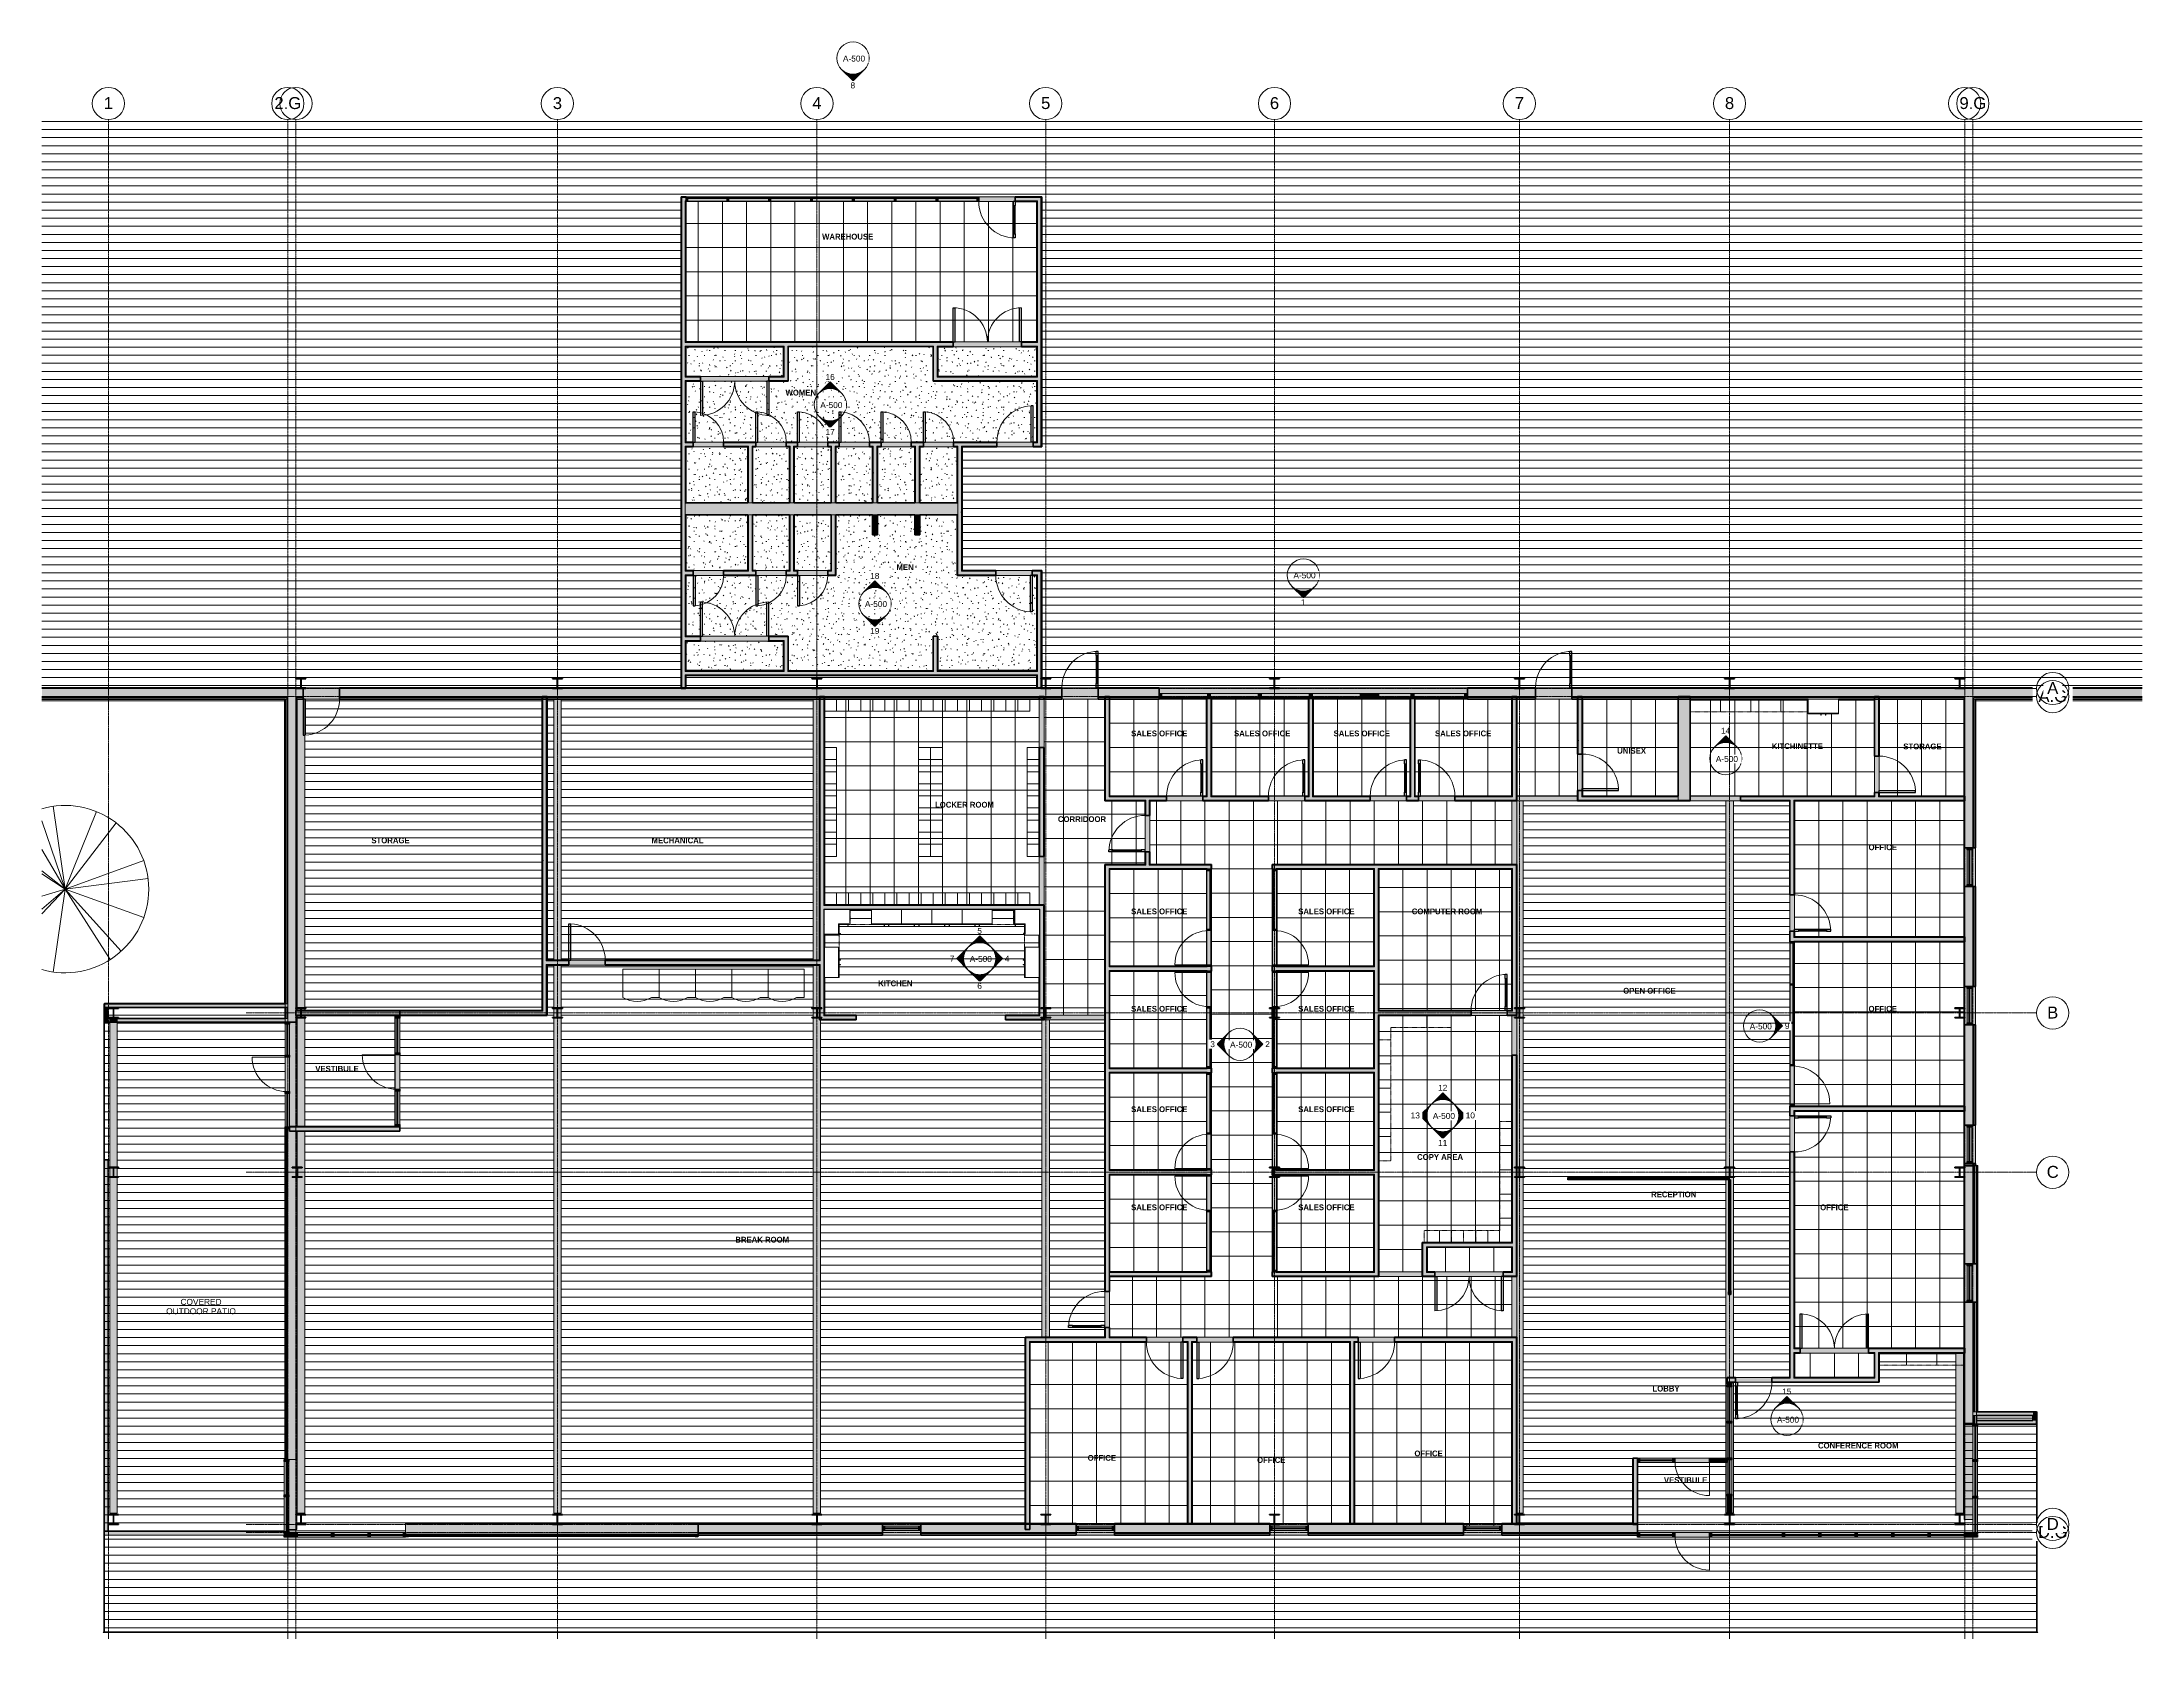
# Model space of a CAD drawing. Header units: inches. Extents: x 127 to 2210, y -1631 to -47.
import ezdxf

# ---------------------------------------------------------------- set-up
doc = ezdxf.new("R2010")
doc.units = ezdxf.units.IN
doc.header["$MEASUREMENT"] = 0
doc.linetypes.add('Grid Line 1_2_', pattern=[0.875, 0.5, -0.125, 0.125, -0.125])
doc.linetypes.add('Overhead', pattern=[0.15625, 0.09375, -0.0625])
for name, color, linetype, lineweight in [('A-AREA-IDEN', 2, 'Continuous', 9), ('A-CLNG', 13, 'Continuous', 18), ('A-CLNG-PATT', 13, 'Continuous', 18), ('A-DOOR', 31, 'Continuous', 18), ('A-DOOR-GLAZ', 31, 'Continuous', 40), ('A-GLAZ-CURT', 52, 'Continuous', 9), ('A-GLAZ-CWMG', 51, 'Continuous', 9), ('A-ROOF', 132, 'Continuous', 18), ('A-ROOF-OTLN', 132, 'Continuous', 9), ('A-ROOF-PATT', 132, 'Continuous', 18), ('A-WALL', 113, 'Continuous', 18), ('A-WALL-PATT', 111, 'Continuous', 60), ('G-ANNO-SYMB', 111, 'Continuous', 9), ('G-ANNO-TEXT', 231, 'Continuous', 9), ('I-FURN', 30, 'Continuous', 9), ('I-FURN-PNLS', 30, 'Continuous', 9), ('I-WALL', 2, 'Continuous', 18), ('L-PLNT', 71, 'Continuous', 9), ('L-SITE-WALL', 31, 'Continuous', 18), ('Q-CASE', 31, 'Continuous', 9), ('Q-SPCQ', 91, 'Continuous', 9), ('S-BEAM', 12, 'Continuous', 9), ('S-COLS', 52, 'Continuous', 9), ('S-GRID', 1, 'Continuous', 9), ('S-GRID-IDEN', 1, 'Continuous', 9)]:
    doc.layers.add(name, color=color, linetype=linetype, lineweight=lineweight)
doc.styles.add('Arial', font='arial.ttf', dxfattribs={"height": 5.901198})
doc.styles.add('Arial_1', font='arial.ttf', dxfattribs={"height": 11.802395})
doc.styles.add('Century Gothic_B', font='GOTHICB.TTF', dxfattribs={"height": 5.744479})
pattern_1 = [(161.57, (0.32, 0.32), (-2.56049618, -0.00053739), [0, -18.214, 2.022, 0]), (18.43, (-0.32, 0.32), (-2.56049618, 0.00053739), [0, -18.214, 2.022, 0]), (108.43, (0.32, 0.32), (1.2792209, -6.40087673), [6.07, -14.166]), (71.57, (-0.32, 0.32), (1.2792209, 6.40087673), [6.07, -14.166])]
pattern_2 = [(0, (0, 0), (0, 7.554), []), (90, (0, 0), (-7.554, 5e-16), [])]
pattern_3 = [(180, (-24239.079, 21231.977), (1e-15, 7.993), [])]
pattern_4 = [(45, (0, 0), (-6.335677, 6.335677), []), (45, (0, 9.6), (-6.335677, 6.335677), [])]
pattern_5 = [(0, (0, 0), (20.48, 5.12), [0.845, -14.515, 0.845, -14.515, -81.92]), (0, (0, 0), (20.48, 5.12), [-30.72, 0.845, -29.875, 0.845, -14.515, -35.84]), (0, (0, 0), (20.48, 5.12), [-76.8, 0.845, -9.395, 0.845, -24.755]), (120, (7.68, 2.56), (-14.67405, 15.1762), [0.845, -14.515, 0.845, -14.515, -81.92]), (120, (7.68, 2.56), (-14.67405, 15.1762), [-30.72, 0.845, -29.875, 0.845, -14.515, -35.84]), (120, (7.68, 2.56), (-14.67405, 15.1762), [-76.8, 0.845, -9.395, 0.845, -24.755]), (240, (10.24, 12.8), (-5.80595, -20.2962), [0.845, -14.515, 0.845, -14.515, -81.92]), (240, (10.24, 12.8), (-5.80595, -20.2962), [-30.72, 0.845, -29.875, 0.845, -14.515, -35.84]), (240, (10.24, 12.8), (-5.80595, -20.2962), [-76.8, 0.845, -9.395, 0.845, -24.755])]

# ---------------------------------------------------------------- blocks, each defined once
blk = doc.blocks.new('Single-Glass 1 - 36_ x 84_-598703-REFLECTED CEILING PLAN - OFFICE ANNEX')
at = {"layer": 'A-DOOR', "color": 90, "lineweight": 30}
for p, q in [((16, 37.625), (16, 41.625)), ((18, 41.625), (16, 41.625)), ((16, 37.625), (18, 37.625)), ((18, 37.625), (18, 41.625)), ((16, 9.625), (18, 9.625)), ((16, 5.625), (16, 9.625)), ((18, 5.625), (16, 5.625)), ((18, 5.625), (18, 9.625))]:
    blk.add_line(p, q, dxfattribs=at)
at = {"layer": 'A-DOOR', "color": 7, "lineweight": 9}
for p, q in [((16, 9.625), (16, 37.625)), ((18, 9.625), (18, 37.625))]:
    blk.add_line(p, q, dxfattribs=at)
blk.add_arc((18, 5.625), 36, 90, 180, dxfattribs=at)
at = {"layer": 'A-DOOR-GLAZ', "color": 130}
blk.add_line((17, 37.625), (17, 9.625), dxfattribs=at)
blk = doc.blocks.new('System Panel - Exterior Glazing-V3-REFLECTED CEILING PLAN - OFFICE ANNEX')
at = {"layer": 'A-GLAZ-CURT', "transparency": 33554649}
blk.add_hatch(color=151, dxfattribs=at).paths.add_polyline_path([(16.53125, 0.25), (16.53125, 1.25), (-16.53125, 1.25), (-16.53125, 0.25)], flags=0)
at = {"layer": 'A-GLAZ-CURT', "color": 50, "lineweight": 18}
for p, q in [((-16.53125, 0.25), (-16.53125, 1.25)), ((-16.53125, 1.25), (16.53125, 1.25)), ((16.53125, 0.25), (-16.53125, 0.25)), ((16.53125, 1.25), (16.53125, 0.25))]:
    blk.add_line(p, q, dxfattribs=at)
at = {"layer": 'A-GLAZ-CURT', "color": 133}
for p, q in [((-16.53125, 1.25), (-16.53125, 0.25)), ((16.53125, 1.25), (16.53125, 0.25))]:
    blk.add_line(p, q, dxfattribs=at)
at = {"layer": 'A-GLAZ-CURT', "color": 143}
for p, q in [((-16.53125, 1.25), (16.53125, 1.25)), ((16.53125, 0.25), (-16.53125, 0.25))]:
    blk.add_line(p, q, dxfattribs=at)
blk = doc.blocks.new('System Panel - Exterior Glazing-436193-REFLECTED CEILING PLAN - OFFICE ANNEX')
at = {"layer": 'A-GLAZ-CURT', "transparency": 33554649}
blk.add_hatch(color=151, dxfattribs=at).paths.add_polyline_path([(17.59375, 0.25), (17.59375, 1.25), (-17.59375, 1.25), (-17.59375, 0.25)], flags=0)
at = {"layer": 'A-GLAZ-CURT', "color": 50, "lineweight": 18}
for p, q in [((-17.59375, 0.25), (-17.59375, 1.25)), ((-17.59375, 1.25), (17.59375, 1.25)), ((17.59375, 0.25), (-17.59375, 0.25)), ((17.59375, 1.25), (17.59375, 0.25))]:
    blk.add_line(p, q, dxfattribs=at)
at = {"layer": 'A-GLAZ-CURT', "color": 133}
for p, q in [((-17.59375, 1.25), (-17.59375, 0.25)), ((17.59375, 1.25), (17.59375, 0.25))]:
    blk.add_line(p, q, dxfattribs=at)
at = {"layer": 'A-GLAZ-CURT', "color": 143}
for p, q in [((-17.59375, 1.25), (17.59375, 1.25)), ((17.59375, 0.25), (-17.59375, 0.25))]:
    blk.add_line(p, q, dxfattribs=at)
blk = doc.blocks.new('System Panel - Exterior Glazing-V4-REFLECTED CEILING PLAN - OFFICE ANNEX')
at = {"layer": 'A-GLAZ-CURT', "transparency": 33554649}
blk.add_hatch(color=151, dxfattribs=at).paths.add_polyline_path([(17.09375, 0.25), (17.09375, 1.25), (-17.09375, 1.25), (-17.09375, 0.25)], flags=0)
at = {"layer": 'A-GLAZ-CURT', "color": 50, "lineweight": 18}
for p, q in [((-17.09375, 0.25), (-17.09375, 1.25)), ((-17.09375, 1.25), (17.09375, 1.25)), ((17.09375, 0.25), (-17.09375, 0.25)), ((17.09375, 1.25), (17.09375, 0.25))]:
    blk.add_line(p, q, dxfattribs=at)
at = {"layer": 'A-GLAZ-CURT', "color": 133}
for p, q in [((-17.09375, 1.25), (-17.09375, 0.25)), ((17.09375, 1.25), (17.09375, 0.25))]:
    blk.add_line(p, q, dxfattribs=at)
at = {"layer": 'A-GLAZ-CURT', "color": 143}
for p, q in [((-17.09375, 1.25), (17.09375, 1.25)), ((17.09375, 0.25), (-17.09375, 0.25))]:
    blk.add_line(p, q, dxfattribs=at)
blk = doc.blocks.new('Rectangular Mullion - Exterior 2_ x 4_5_-V5-REFLECTED CEILING PLAN - OFFICE ANNEX')
at = {"layer": 'A-GLAZ-CWMG'}
blk.add_hatch(color=170, dxfattribs=at).paths.add_polyline_path([(0, 1.5), (0, -3), (-2, -3), (-2, 1.5)], flags=0)
at = {"layer": 'A-GLAZ-CWMG', "color": 90, "lineweight": 30}
for p, q in [((0, 1.5), (-2, 1.5)), ((-2, 1.5), (-2, -3)), ((0, -3), (0, 1.5)), ((-2, -3), (0, -3))]:
    blk.add_line(p, q, dxfattribs=at)
blk = doc.blocks.new('Rectangular Mullion - Exterior 2_ x 4_5_-V6-REFLECTED CEILING PLAN - OFFICE ANNEX')
at = {"layer": 'A-GLAZ-CWMG'}
blk.add_hatch(color=170, dxfattribs=at).paths.add_polyline_path([(-2, 1.5), (-2, -3), (0, -3), (0, 1.5)], flags=0)
at = {"layer": 'A-GLAZ-CWMG', "color": 90, "lineweight": 30}
for p, q in [((-2, 1.5), (0, 1.5)), ((-2, -3), (-2, 1.5)), ((0, 1.5), (0, -3)), ((0, -3), (-2, -3))]:
    blk.add_line(p, q, dxfattribs=at)
blk = doc.blocks.new('Rectangular Mullion - Exterior 2_ x 4_5_-V7-REFLECTED CEILING PLAN - OFFICE ANNEX')
at = {"layer": 'A-GLAZ-CWMG'}
h = blk.add_hatch(color=170, dxfattribs=at)
h.paths.add_polyline_path([(1782.9, -1530.2), (1818.1, -1530.2), (1818.1, -1528.5), (1782.9, -1528.5)], flags=0)
h.paths.add_polyline_path([(1818.1, -1527.5), (1818.1, -1525.7), (1782.9, -1525.7), (1782.9, -1527.5)], flags=0)
blk.add_hatch(color=170, dxfattribs=at).paths.add_polyline_path([(1818.1, -1528.5), (1818.1, -1527.5), (1782.9, -1527.5), (1782.9, -1528.5)], flags=0)
at = {"layer": 'A-GLAZ-CWMG', "color": 7}
for p, q in [((1782.9, -1525.7), (1818.1, -1525.7)), ((1782.9, -1530.2), (1818.1, -1530.2))]:
    blk.add_line(p, q, dxfattribs=at)
blk = doc.blocks.new('Rectangular Mullion - Exterior 2_ x 4_5_-V8-REFLECTED CEILING PLAN - OFFICE ANNEX')
at = {"layer": 'A-GLAZ-CWMG'}
h = blk.add_hatch(color=170, dxfattribs=at)
h.paths.add_polyline_path([(1818.1, -1530.2), (1853.3, -1530.2), (1853.3, -1528.5), (1818.1, -1528.5)], flags=0)
h.paths.add_polyline_path([(1819.5, -1527.5), (1853.3, -1527.5), (1853.3, -1525.7), (1818.1, -1525.7), (1818.1, -1527.5)], flags=0)
blk.add_hatch(color=170, dxfattribs=at).paths.add_polyline_path([(1819.5, -1528.5), (1853.3, -1528.5), (1853.3, -1527.5), (1818.1, -1527.5), (1818.1, -1528.5)], flags=0)
at = {"layer": 'A-GLAZ-CWMG', "color": 7}
for p, q in [((1818.1, -1525.7), (1853.3, -1525.7)), ((1818.1, -1530.2), (1853.3, -1530.2))]:
    blk.add_line(p, q, dxfattribs=at)
blk = doc.blocks.new('Rectangular Mullion - Exterior 2_ x 4_5_-V9-REFLECTED CEILING PLAN - OFFICE ANNEX')
at = {"layer": 'A-GLAZ-CWMG'}
h = blk.add_hatch(color=170, dxfattribs=at)
h.paths.add_polyline_path([(1855.3, -1530.2), (1889.5, -1530.2), (1889.5, -1528.5), (1855.3, -1528.5)], flags=0)
h.paths.add_polyline_path([(1855.3, -1527.5), (1889.5, -1527.5), (1889.5, -1525.7), (1855.3, -1525.7)], flags=0)
blk.add_hatch(color=170, dxfattribs=at).paths.add_polyline_path([(1889.5, -1528.5), (1889.5, -1527.5), (1855.3, -1527.5), (1855.3, -1528.5)], flags=0)
at = {"layer": 'A-GLAZ-CWMG', "color": 7}
for p, q in [((1855.3, -1525.7), (1889.5, -1525.7)), ((1855.3, -1530.2), (1889.5, -1530.2))]:
    blk.add_line(p, q, dxfattribs=at)
blk = doc.blocks.new('Rectangular Mullion - Exterior 2_ x 4_5_-V10-REFLECTED CEILING PLAN - OFFICE ANNEX')
at = {"layer": 'A-GLAZ-CWMG'}
blk.add_hatch(color=170, dxfattribs=at).paths.add_polyline_path([(1, 1.5), (1, -3), (-1, -3), (-1, 1.5)], flags=0)
at = {"layer": 'A-GLAZ-CWMG', "color": 90, "lineweight": 30}
for p, q in [((1, 1.5), (-1, 1.5)), ((-1, 1.5), (-1, -3)), ((1, -3), (1, 1.5)), ((-1, -3), (1, -3))]:
    blk.add_line(p, q, dxfattribs=at)
blk = doc.blocks.new('System Panel - Exterior Glazing-445055-REFLECTED CEILING PLAN - OFFICE ANNEX')
at = {"layer": 'A-GLAZ-CURT', "transparency": 33554649}
blk.add_hatch(color=151, dxfattribs=at).paths.add_polyline_path([(3.6, 0.2), (3.6, 1.2), (-3.6, 1.2), (-3.6, 0.2)], flags=0)
at = {"layer": 'A-GLAZ-CURT', "color": 50, "lineweight": 18}
for p, q in [((-3.6, 0.2), (-3.6, 1.2)), ((-3.6, 1.2), (3.6, 1.2)), ((3.6, 0.2), (-3.6, 0.2)), ((3.6, 1.2), (3.6, 0.2))]:
    blk.add_line(p, q, dxfattribs=at)
at = {"layer": 'A-GLAZ-CURT', "color": 143}
for p, q in [((-3.6, 1.2), (2.6, 1.2)), ((2.6, 0.2), (-3.6, 0.2))]:
    blk.add_line(p, q, dxfattribs=at)
blk = doc.blocks.new('Rectangular Mullion - Exterior 2_ x 4_5_-445051-REFLECTED CEILING PLAN - OFFICE ANNEX')
at = {"layer": 'A-GLAZ-CWMG'}
h = blk.add_hatch(color=170, dxfattribs=at)
h.paths.add_polyline_path([(2036.2, -1530.2), (2042.4, -1530.2), (2042.4, -1528.5), (2036.2, -1528.5)], flags=0)
h.paths.add_polyline_path([(2042.4, -1527.5), (2042.4, -1525.7), (2036.2, -1525.7), (2036.2, -1527.5)], flags=0)
blk.add_hatch(color=170, dxfattribs=at).paths.add_polyline_path([(2036.2, -1528.5), (2042.4, -1528.5), (2042.4, -1528.2), (2043.4, -1528.2), (2043.4, -1527.6), (2042.4, -1527.6), (2042.4, -1527.5), (2036.2, -1527.5), (2036.2, -1527.6)], flags=0)
at = {"layer": 'A-GLAZ-CWMG', "color": 7}
for p, q in [((2036.2, -1525.7), (2042.4, -1525.7)), ((2036.2, -1530.2), (2042.4, -1530.2))]:
    blk.add_line(p, q, dxfattribs=at)
blk = doc.blocks.new('System Panel - Exterior Glazing-430040-REFLECTED CEILING PLAN - OFFICE ANNEX')
at = {"layer": 'A-GLAZ-CURT', "transparency": 33554649}
blk.add_hatch(color=151, dxfattribs=at).paths.add_polyline_path([(16.53125, -0.25), (-16.53125, -0.25), (-16.53125, -1.25), (16.53125, -1.25)], flags=0)
at = {"layer": 'A-GLAZ-CURT', "color": 50, "lineweight": 18}
for p, q in [((-16.53125, -1.25), (-16.53125, -0.25)), ((-16.53125, -0.25), (16.53125, -0.25)), ((16.53125, -1.25), (-16.53125, -1.25)), ((16.53125, -0.25), (16.53125, -1.25))]:
    blk.add_line(p, q, dxfattribs=at)
at = {"layer": 'A-GLAZ-CURT', "color": 133}
for p, q in [((-16.53125, -0.25), (-16.53125, -1.25)), ((16.53125, -0.25), (16.53125, -1.25))]:
    blk.add_line(p, q, dxfattribs=at)
at = {"layer": 'A-GLAZ-CURT', "color": 143}
for p, q in [((-16.53125, -0.25), (16.53125, -0.25)), ((16.53125, -1.25), (-16.53125, -1.25))]:
    blk.add_line(p, q, dxfattribs=at)
blk = doc.blocks.new('System Panel - Exterior Glazing-430041-REFLECTED CEILING PLAN - OFFICE ANNEX')
at = {"layer": 'A-GLAZ-CURT', "transparency": 33554649}
blk.add_hatch(color=151, dxfattribs=at).paths.add_polyline_path([(17.09375, -0.25), (-17.09375, -0.25), (-17.09375, -1.25), (17.09375, -1.25)], flags=0)
at = {"layer": 'A-GLAZ-CURT', "color": 50, "lineweight": 18}
for p, q in [((-17.09375, -1.25), (-17.09375, -0.25)), ((-17.09375, -0.25), (17.09375, -0.25)), ((17.09375, -1.25), (-17.09375, -1.25)), ((17.09375, -0.25), (17.09375, -1.25))]:
    blk.add_line(p, q, dxfattribs=at)
at = {"layer": 'A-GLAZ-CURT', "color": 133}
for p, q in [((-17.09375, -0.25), (-17.09375, -1.25)), ((17.09375, -0.25), (17.09375, -1.25))]:
    blk.add_line(p, q, dxfattribs=at)
at = {"layer": 'A-GLAZ-CURT', "color": 143}
for p, q in [((-17.09375, -0.25), (17.09375, -0.25)), ((17.09375, -1.25), (-17.09375, -1.25))]:
    blk.add_line(p, q, dxfattribs=at)
blk = doc.blocks.new('System Panel - Exterior Glazing-430042-REFLECTED CEILING PLAN - OFFICE ANNEX')
at = {"layer": 'A-GLAZ-CURT', "transparency": 33554649}
blk.add_hatch(color=151, dxfattribs=at).paths.add_polyline_path([(0.3, -0.3), (-0.3, -0.3), (-0.3, -1.3), (0.3, -1.3)], flags=0)
at = {"layer": 'A-GLAZ-CURT', "color": 50, "lineweight": 18}
for p, q in [((-0.3, -1.3), (-0.3, -0.3)), ((-0.3, -0.3), (0.3, -0.3)), ((0.3, -1.3), (-0.3, -1.3)), ((0.3, -0.3), (0.3, -1.3))]:
    blk.add_line(p, q, dxfattribs=at)
blk = doc.blocks.new('Rectangular Mullion - Exterior 2_ x 4_5_-430046-REFLECTED CEILING PLAN - OFFICE ANNEX')
at = {"layer": 'A-GLAZ-CWMG'}
blk.add_hatch(color=170, dxfattribs=at).paths.add_polyline_path([(0, -1.5), (-2, -1.5), (-2, 3), (0, 3)], flags=0)
at = {"layer": 'A-GLAZ-CWMG', "color": 90, "lineweight": 30}
for p, q in [((0, 3), (-2, 3)), ((-2, 3), (-2, -1.5)), ((0, -1.5), (0, 3)), ((-2, -1.5), (0, -1.5))]:
    blk.add_line(p, q, dxfattribs=at)
blk = doc.blocks.new('Rectangular Mullion - Exterior 2_ x 4_5_-430049-REFLECTED CEILING PLAN - OFFICE ANNEX')
at = {"layer": 'A-GLAZ-CWMG'}
blk.add_hatch(color=170, dxfattribs=at).paths.add_polyline_path([(-2, -1.5), (0, -1.5), (0, 3), (-2, 3)], flags=0)
at = {"layer": 'A-GLAZ-CWMG', "color": 90, "lineweight": 30}
for p, q in [((-2, 3), (0, 3)), ((-2, -1.5), (-2, 3)), ((0, 3), (0, -1.5)), ((0, -1.5), (-2, -1.5))]:
    blk.add_line(p, q, dxfattribs=at)
blk = doc.blocks.new('Rectangular Mullion - Exterior 2_ x 4_5_-430030-REFLECTED CEILING PLAN - OFFICE ANNEX')
at = {"layer": 'A-GLAZ-CWMG'}
h = blk.add_hatch(color=170, dxfattribs=at)
h.paths.add_polyline_path([(2044.2, -1453.3), (2044.2, -1420.2), (2042.4, -1420.2), (2042.4, -1453.3)], flags=0)
h.paths.add_polyline_path([(2046.9, -1453.3), (2046.9, -1420.2), (2045.2, -1420.2), (2045.2, -1453.3)], flags=0)
blk.add_hatch(color=170, dxfattribs=at).paths.add_polyline_path([(2045.2, -1453.3), (2045.2, -1420.2), (2044.2, -1420.2), (2044.2, -1453.3)], flags=0)
at = {"layer": 'A-GLAZ-CWMG', "color": 143}
for p, q in [((2044.2, -1420.2), (2042.4, -1420.2)), ((2046.9, -1420.2), (2045.2, -1420.2))]:
    blk.add_line(p, q, dxfattribs=at)
at = {"layer": 'A-GLAZ-CWMG', "color": 7}
for p, q in [((2042.4, -1420.2), (2042.4, -1453.3)), ((2046.9, -1420.2), (2046.9, -1453.3))]:
    blk.add_line(p, q, dxfattribs=at)
at = {"layer": 'A-GLAZ-CWMG', "color": 133}
blk.add_line((2045.2, -1420.2), (2044.2, -1420.2), dxfattribs=at)
blk = doc.blocks.new('Rectangular Mullion - Exterior 2_ x 4_5_-430031-REFLECTED CEILING PLAN - OFFICE ANNEX')
at = {"layer": 'A-GLAZ-CWMG'}
h = blk.add_hatch(color=170, dxfattribs=at)
h.paths.add_polyline_path([(2043.4, -1525.6), (2044.2, -1525.6), (2044.2, -1491.5), (2042.4, -1491.5), (2042.4, -1525.6)], flags=0)
h.paths.add_polyline_path([(2046.9, -1525.6), (2046.9, -1491.5), (2045.2, -1491.5), (2045.2, -1525.6), (2045.4, -1525.6)], flags=0)
blk.add_hatch(color=170, dxfattribs=at).paths.add_polyline_path([(2045.2, -1525.6), (2045.2, -1491.5), (2044.2, -1491.5), (2044.2, -1525.6)], flags=0)
at = {"layer": 'A-GLAZ-CWMG', "color": 7}
for p, q in [((2042.4, -1491.5), (2042.4, -1525.6)), ((2046.9, -1491.5), (2046.9, -1525.6))]:
    blk.add_line(p, q, dxfattribs=at)
blk = doc.blocks.new('Rectangular Mullion - Exterior 2_ x 4_5_-430033-REFLECTED CEILING PLAN - OFFICE ANNEX')
at = {"layer": 'A-GLAZ-CWMG'}
blk.add_hatch(color=170, dxfattribs=at).paths.add_polyline_path([(1, -1.5), (-1, -1.5), (-1, 3), (1, 3)], flags=0)
at = {"layer": 'A-GLAZ-CWMG', "color": 90, "lineweight": 30}
for p, q in [((1, 3), (-1, 3)), ((-1, 3), (-1, -1.5)), ((1, -1.5), (1, 3)), ((-1, -1.5), (1, -1.5))]:
    blk.add_line(p, q, dxfattribs=at)
blk = doc.blocks.new('Rectangular Mullion - Exterior 2_ x 4_5_-430037-REFLECTED CEILING PLAN - OFFICE ANNEX')
at = {"layer": 'A-GLAZ-CWMG'}
h = blk.add_hatch(color=170, dxfattribs=at)
h.paths.add_polyline_path([(2046.9, -1489.5), (2046.9, -1455.3), (2045.2, -1455.3), (2045.2, -1489.5)], flags=0)
h.paths.add_polyline_path([(2044.2, -1489.5), (2044.2, -1455.3), (2042.4, -1455.3), (2042.4, -1489.5)], flags=0)
blk.add_hatch(color=170, dxfattribs=at).paths.add_polyline_path([(2045.2, -1489.5), (2045.2, -1455.3), (2044.2, -1455.3), (2044.2, -1489.5)], flags=0)
at = {"layer": 'A-GLAZ-CWMG', "color": 7}
for p, q in [((2042.4, -1455.3), (2042.4, -1489.5)), ((2046.9, -1455.3), (2046.9, -1489.5))]:
    blk.add_line(p, q, dxfattribs=at)
blk = doc.blocks.new('Rectangular Mullion - Exterior 2_ x 4_5_-430038-REFLECTED CEILING PLAN - OFFICE ANNEX')
at = {"layer": 'A-GLAZ-CWMG'}
blk.add_hatch(color=170, dxfattribs=at).paths.add_polyline_path([(1, -1.5), (-1, -1.5), (-1, 3), (1, 3)], flags=0)
at = {"layer": 'A-GLAZ-CWMG', "color": 90, "lineweight": 30}
for p, q in [((1, 3), (-1, 3)), ((-1, 3), (-1, -1.5)), ((1, -1.5), (1, 3)), ((-1, -1.5), (1, -1.5))]:
    blk.add_line(p, q, dxfattribs=at)
blk = doc.blocks.new('Rectangular Mullion - Profile_Polycarbonate_Upper and left-609524-REFLECTED CEILING PLAN - OFFICE ANNEX')
at = {"layer": 'A-GLAZ-CWMG'}
for points in [[(582.3, -1527.7), (773.8, -1527.7), (773.8, -1527.3), (491.1, -1527.3), (491.1, -1527.7), (517.2, -1527.7)], [(491.1, -1529.2), (773.8, -1529.2), (773.8, -1527.7), (491.1, -1527.7)], [(582.3, -1529.3), (773.8, -1529.3), (773.8, -1529.2), (491.1, -1529.2), (491.1, -1529.3), (517.2, -1529.3)], [(647.4, -1529.4), (773.8, -1529.4), (773.8, -1529.3), (491.1, -1529.3), (491.1, -1529.4), (582.3, -1529.4)]]:
    blk.add_hatch(color=55, dxfattribs=at).paths.add_polyline_path(points, flags=0)
at = {"layer": 'A-GLAZ-CWMG', "color": 7}
for p, q in [((773.8, -1527.3), (491.1, -1527.3)), ((491.1, -1529.2), (491.1, -1529.3)), ((491.1, -1529.3), (491.1, -1529.4)), ((773.8, -1529.3), (491.1, -1529.3)), ((773.8, -1529.4), (491.1, -1529.4)), ((773.8, -1529.3), (773.8, -1529.2)), ((773.8, -1529.4), (773.8, -1529.3))]:
    blk.add_line(p, q, dxfattribs=at)
at = {"layer": 'A-GLAZ-CWMG', "color": 143}
for p, q in [((491.1, -1527.7), (491.1, -1529.2)), ((773.8, -1527.7), (491.1, -1527.7)), ((773.8, -1529.2), (773.8, -1527.7))]:
    blk.add_line(p, q, dxfattribs=at)
blk = doc.blocks.new('Rectangular Mullion - Profile_Polycarbonate_Upper and left-625906-REFLECTED CEILING PLAN - OFFICE ANNEX')
at = {"layer": 'A-GLAZ-CWMG'}
blk.add_hatch(color=55, dxfattribs=at).paths.add_polyline_path([(-2.834, -0.984875), (-2.834, -0.859875), (-2.7715, -0.859875), (-2.7715, -0.922375), (-0.0625, -0.922375), (-0.0625, 1.078625), (-3.5595, 1.078625), (-3.5595, 0.849625), (-3.372, 0.849625), (-3.372, 0.787125), (-3.622, 0.787125), (-3.622, 1.141125), (0, 1.141125), (0, -0.984875)], flags=0)
at = {"layer": 'A-GLAZ-CWMG', "color": 90, "lineweight": 30}
for p, q in [((0, 1.141125), (-3.622, 1.141125)), ((-3.622, 1.141125), (-3.622, 0.787125)), ((-3.622, 0.787125), (-3.372, 0.787125)), ((-3.5595, 0.849625), (-3.5595, 1.078625)), ((-3.5595, 1.078625), (-0.0625, 1.078625)), ((-3.372, 0.849625), (-3.5595, 0.849625)), ((-3.372, 0.787125), (-3.372, 0.849625)), ((-0.0625, 1.078625), (-0.0625, -0.922375)), ((0, -0.984875), (0, 1.141125)), ((-2.7715, -0.859875), (-2.834, -0.859875)), ((-2.834, -0.859875), (-2.834, -0.984875)), ((-2.834, -0.984875), (0, -0.984875)), ((-2.7715, -0.922375), (-2.7715, -0.859875)), ((-0.0625, -0.922375), (-2.7715, -0.922375))]:
    blk.add_line(p, q, dxfattribs=at)
blk = doc.blocks.new('Rectangular Mullion - Profile_Polycarbonate_right-625907-REFLECTED CEILING PLAN - OFFICE ANNEX')
at = {"layer": 'A-GLAZ-CWMG'}
blk.add_hatch(color=55, dxfattribs=at).paths.add_polyline_path([(-2.834, -0.984875), (0, -0.984875), (0, 1.141125), (-3.622, 1.141125), (-3.622, 0.787125), (-3.372, 0.787125), (-3.372, 0.849625), (-3.5595, 0.849625), (-3.5595, 1.078625), (-0.0625, 1.078625), (-0.0625, -0.922375), (-2.7715, -0.922375), (-2.7715, -0.859875), (-2.834, -0.859875)], flags=0)
at = {"layer": 'A-GLAZ-CWMG', "color": 90, "lineweight": 30}
for p, q in [((-3.622, 1.141125), (0, 1.141125)), ((-3.622, 0.787125), (-3.622, 1.141125)), ((-3.372, 0.787125), (-3.622, 0.787125)), ((-0.0625, 1.078625), (-3.5595, 1.078625)), ((-3.5595, 1.078625), (-3.5595, 0.849625)), ((-3.5595, 0.849625), (-3.372, 0.849625)), ((-3.372, 0.849625), (-3.372, 0.787125)), ((-0.0625, -0.922375), (-0.0625, 1.078625)), ((0, 1.141125), (0, -0.984875)), ((-2.834, -0.984875), (-2.834, -0.859875)), ((-2.834, -0.859875), (-2.7715, -0.859875)), ((0, -0.984875), (-2.834, -0.984875)), ((-2.7715, -0.859875), (-2.7715, -0.922375)), ((-2.7715, -0.922375), (-0.0625, -0.922375))]:
    blk.add_line(p, q, dxfattribs=at)
blk = doc.blocks.new('Rectangular Mullion - Exterior 2_ x 4_5_-607530-REFLECTED CEILING PLAN - OFFICE ANNEX')
at = {"layer": 'A-GLAZ-CWMG'}
blk.add_hatch(color=170, dxfattribs=at).paths.add_polyline_path([(0, 1.5), (0, -3), (-2, -3), (-2, 1.5)], flags=0)
at = {"layer": 'A-GLAZ-CWMG', "color": 90, "lineweight": 30}
for p, q in [((0, 1.5), (-2, 1.5)), ((-2, 1.5), (-2, -3)), ((0, -3), (0, 1.5)), ((-2, -3), (0, -3))]:
    blk.add_line(p, q, dxfattribs=at)
blk = doc.blocks.new('System Panel - Exterior Glazing-607532-REFLECTED CEILING PLAN - OFFICE ANNEX')
at = {"layer": 'A-GLAZ-CURT', "transparency": 33554649}
blk.add_hatch(color=151, dxfattribs=at).paths.add_polyline_path([(-17.09375, 0.25), (17.09375, 0.25), (17.09375, 1.25), (-17.09375, 1.25)], flags=0)
at = {"layer": 'A-GLAZ-CURT', "color": 50, "lineweight": 18}
for p, q in [((-17.09375, 0.25), (-17.09375, 1.25)), ((-17.09375, 1.25), (17.09375, 1.25)), ((17.09375, 0.25), (-17.09375, 0.25)), ((17.09375, 1.25), (17.09375, 0.25))]:
    blk.add_line(p, q, dxfattribs=at)
at = {"layer": 'A-GLAZ-CURT', "color": 133}
for p, q in [((-17.09375, 1.25), (-17.09375, 0.25)), ((17.09375, 1.25), (17.09375, 0.25))]:
    blk.add_line(p, q, dxfattribs=at)
at = {"layer": 'A-GLAZ-CURT', "color": 143}
for p, q in [((-17.09375, 1.25), (17.09375, 1.25)), ((17.09375, 0.25), (-17.09375, 0.25))]:
    blk.add_line(p, q, dxfattribs=at)
blk = doc.blocks.new('Rectangular Mullion - Exterior 2_ x 4_5_-607528-REFLECTED CEILING PLAN - OFFICE ANNEX')
at = {"layer": 'A-GLAZ-CWMG'}
blk.add_hatch(color=170, dxfattribs=at).paths.add_polyline_path([(1, 1.5), (1, -3), (-1, -3), (-1, 1.5)], flags=0)
at = {"layer": 'A-GLAZ-CWMG', "color": 90, "lineweight": 30}
for p, q in [((1, 1.5), (-1, 1.5)), ((-1, 1.5), (-1, -3)), ((1, -3), (1, 1.5)), ((-1, -3), (1, -3))]:
    blk.add_line(p, q, dxfattribs=at)
blk = doc.blocks.new('System Panel - Exterior Glazing-438731-REFLECTED CEILING PLAN - OFFICE ANNEX')
at = {"layer": 'A-GLAZ-CURT', "transparency": 33554649}
blk.add_hatch(color=151, dxfattribs=at).paths.add_polyline_path([(0.9, 1.3), (-0.9, 1.3), (-0.9, 0.2), (0.9, 0.2)], flags=0)
at = {"layer": 'A-GLAZ-CURT', "color": 50, "lineweight": 18}
for p, q in [((-0.9, 0.2), (-0.9, 1.3)), ((-0.9, 1.3), (0.9, 1.3)), ((0.9, 0.2), (-0.9, 0.2)), ((0.9, 1.3), (0.9, 0.2))]:
    blk.add_line(p, q, dxfattribs=at)
at = {"layer": 'A-GLAZ-CURT', "color": 143}
for p, q in [((-0.9, 1.3), (0.9, 1.3)), ((0.9, 0.2), (-0.9, 0.2))]:
    blk.add_line(p, q, dxfattribs=at)
blk = doc.blocks.new('Rectangular Mullion - Exterior 2_ x 4_5_-438730-REFLECTED CEILING PLAN - OFFICE ANNEX')
at = {"layer": 'A-GLAZ-CWMG'}
h = blk.add_hatch(color=170, dxfattribs=at)
h.paths.add_polyline_path([(366.9, -1528.2), (368.7, -1528.2), (368.7, -1526.5), (366.9, -1526.5)], flags=0)
h.paths.add_polyline_path([(370.2, -1528.2), (370.2, -1526.5), (369.7, -1526.5), (369.7, -1528.2)], flags=0)
blk.add_hatch(color=170, dxfattribs=at).paths.add_polyline_path([(368.7, -1528.2), (369.7, -1528.2), (369.7, -1526.5), (368.7, -1526.5)], flags=0)
at = {"layer": 'A-GLAZ-CWMG', "color": 7}
blk.add_line((366.9, -1526.5), (366.9, -1528.2), dxfattribs=at)
blk = doc.blocks.new('Rectangular Mullion - Exterior 2_ x 4_5_-V11-REFLECTED CEILING PLAN - OFFICE ANNEX')
at = {"layer": 'A-GLAZ-CWMG'}
h = blk.add_hatch(color=170, dxfattribs=at)
h.paths.add_polyline_path([(368.7, -1488.3), (368.7, -1455.2), (366.9, -1455.2), (366.9, -1488.3)], flags=0)
h.paths.add_polyline_path([(369.7, -1488.3), (371.4, -1488.3), (371.4, -1455.2), (369.7, -1455.2), (369.7, -1468.3)], flags=0)
blk.add_hatch(color=170, dxfattribs=at).paths.add_polyline_path([(369.7, -1488.3), (369.7, -1455.2), (368.7, -1455.2), (368.7, -1488.3)], flags=0)
at = {"layer": 'A-GLAZ-CWMG', "color": 143}
for p, q in [((368.7, -1455.2), (366.9, -1455.2)), ((371.4, -1455.2), (369.7, -1455.2))]:
    blk.add_line(p, q, dxfattribs=at)
at = {"layer": 'A-GLAZ-CWMG', "color": 7}
for p, q in [((366.9, -1455.2), (366.9, -1488.3)), ((371.4, -1455.2), (371.4, -1488.3))]:
    blk.add_line(p, q, dxfattribs=at)
at = {"layer": 'A-GLAZ-CWMG', "color": 133}
blk.add_line((369.7, -1455.2), (368.7, -1455.2), dxfattribs=at)
blk = doc.blocks.new('Rectangular Mullion - Profile_Polycarbonate_Upper and left-626597-REFLECTED CEILING PLAN - OFFICE ANNEX')
at = {"layer": 'A-GLAZ-CWMG'}
blk.add_hatch(color=55, dxfattribs=at).paths.add_polyline_path([(0, 0.984875), (0, -1.141125), (-3.622, -1.141125), (-3.622, -0.787125), (-3.372, -0.787125), (-3.372, -0.849625), (-3.5595, -0.849625), (-3.5595, -1.078625), (-0.0625, -1.078625), (-0.0625, 0.922375), (-2.7715, 0.922375), (-2.7715, 0.859875), (-2.834, 0.859875), (-2.834, 0.984875)], flags=0)
at = {"layer": 'A-GLAZ-CWMG', "color": 90, "lineweight": 30}
for p, q in [((0, 0.984875), (-2.834, 0.984875)), ((-2.834, 0.984875), (-2.834, 0.859875)), ((-2.834, 0.859875), (-2.7715, 0.859875)), ((-2.7715, 0.859875), (-2.7715, 0.922375)), ((-2.7715, 0.922375), (-0.0625, 0.922375)), ((-0.0625, 0.922375), (-0.0625, -1.078625)), ((0, -1.141125), (0, 0.984875)), ((-3.372, -0.787125), (-3.622, -0.787125)), ((-3.622, -0.787125), (-3.622, -1.141125)), ((-3.622, -1.141125), (0, -1.141125)), ((-3.5595, -1.078625), (-3.5595, -0.849625)), ((-3.5595, -0.849625), (-3.372, -0.849625)), ((-0.0625, -1.078625), (-3.5595, -1.078625)), ((-3.372, -0.849625), (-3.372, -0.787125))]:
    blk.add_line(p, q, dxfattribs=at)
blk = doc.blocks.new('Rectangular Mullion - Profile_Polycarbonate_right-626598-REFLECTED CEILING PLAN - OFFICE ANNEX')
at = {"layer": 'A-GLAZ-CWMG'}
blk.add_hatch(color=55, dxfattribs=at).paths.add_polyline_path([(-3.622, -0.787125), (-3.622, -1.141125), (0, -1.141125), (0, 0.984875), (-2.834, 0.984875), (-2.834, 0.859875), (-2.7715, 0.859875), (-2.7715, 0.922375), (-0.0625, 0.922375), (-0.0625, -1.078625), (-3.5595, -1.078625), (-3.5595, -0.849625), (-3.372, -0.849625), (-3.372, -0.787125)], flags=0)
at = {"layer": 'A-GLAZ-CWMG', "color": 90, "lineweight": 30}
for p, q in [((-2.834, 0.859875), (-2.834, 0.984875)), ((-2.834, 0.984875), (0, 0.984875)), ((-2.7715, 0.859875), (-2.834, 0.859875)), ((-0.0625, 0.922375), (-2.7715, 0.922375)), ((-2.7715, 0.922375), (-2.7715, 0.859875)), ((-0.0625, -1.078625), (-0.0625, 0.922375)), ((0, 0.984875), (0, -1.141125)), ((-3.622, -1.141125), (-3.622, -0.787125)), ((-3.622, -0.787125), (-3.372, -0.787125)), ((0, -1.141125), (-3.622, -1.141125)), ((-3.372, -0.849625), (-3.5595, -0.849625)), ((-3.5595, -0.849625), (-3.5595, -1.078625)), ((-3.5595, -1.078625), (-0.0625, -1.078625)), ((-3.372, -0.787125), (-3.372, -0.849625))]:
    blk.add_line(p, q, dxfattribs=at)
blk = doc.blocks.new('Door_Single_Storefront - one-V12-REFLECTED CEILING PLAN - OFFICE ANNEX')
at = {"layer": 'A-DOOR', "color": 50}
blk.add_line((-17.09375, 34.1875), (-17.09375, 0), dxfattribs=at)
blk.add_arc((-17.09375, 0), 34.1875, 360, 90, dxfattribs=at)
blk = doc.blocks.new('Rectangular Mullion - Exterior 2_ x 4_5_-V13-REFLECTED CEILING PLAN - OFFICE ANNEX')
at = {"layer": 'A-GLAZ-CWMG'}
blk.add_hatch(color=170, dxfattribs=at).paths.add_polyline_path([(1754.4, -1530.2), (1780.9, -1530.2), (1780.9, -1525.7), (1746.7, -1525.7), (1746.7, -1530.2)], flags=0)
at = {"layer": 'A-GLAZ-CWMG', "color": 7}
for p, q in [((1746.7, -1525.7), (1780.9, -1525.7)), ((1746.7, -1530.2), (1780.9, -1530.2))]:
    blk.add_line(p, q, dxfattribs=at)
blk = doc.blocks.new('Rectangular Mullion - Exterior 2_ x 4_5_-V14-REFLECTED CEILING PLAN - OFFICE ANNEX')
at = {"layer": 'A-GLAZ-CWMG'}
blk.add_hatch(color=170, dxfattribs=at).paths.add_polyline_path([(1, 1.5), (1, -3), (-1, -3), (-1, 1.5)], flags=0)
at = {"layer": 'A-GLAZ-CWMG', "color": 90, "lineweight": 30}
for p, q in [((1, 1.5), (-1, 1.5)), ((-1, 1.5), (-1, -3)), ((1, -3), (1, 1.5)), ((-1, -3), (1, -3))]:
    blk.add_line(p, q, dxfattribs=at)
blk = doc.blocks.new('System Panel - Glazed-552699-REFLECTED CEILING PLAN - OFFICE ANNEX')
at = {"layer": 'A-GLAZ-CURT'}
blk.add_hatch(color=151, dxfattribs=at).paths.add_polyline_path([(22.9, -1.8), (22.9, -0.8), (-22.9, -0.8), (-22.9, -1.8)], flags=0)
at = {"layer": 'A-GLAZ-CURT', "color": 50, "lineweight": 18}
for p, q in [((-22.9, -1.8), (-22.9, -0.8)), ((-22.9, -0.8), (22.9, -0.8)), ((22.9, -1.8), (-22.9, -1.8)), ((22.9, -0.8), (22.9, -1.8))]:
    blk.add_line(p, q, dxfattribs=at)
blk = doc.blocks.new('Rectangular Mullion - 2_5_ x 5_ rectangular-551377-REFLECTED CEILING PLAN - OFFICE ANNEX')
at = {"layer": 'A-GLAZ-CWMG'}
h = blk.add_hatch(color=170, dxfattribs=at)
h.paths.add_polyline_path([(1487.7, -698.5), (1538.4, -698.5), (1538.4, -697.7), (1487.7, -697.7)], flags=0)
h.paths.add_polyline_path([(1538.4, -696.7), (1538.4, -693.5), (1487.7, -693.5), (1487.7, -696.7), (1488.8, -696.7)], flags=0)
at = {"layer": 'A-GLAZ-CWMG', "color": 7}
for p, q in [((1487.7, -693.5), (1538.4, -693.5)), ((1488.8, -698.5), (1538.4, -698.5))]:
    blk.add_line(p, q, dxfattribs=at)
blk = doc.blocks.new('Rectangular Mullion - 2_5_ x 5_ rectangular-552638-REFLECTED CEILING PLAN - OFFICE ANNEX')
at = {"layer": 'A-GLAZ-CWMG'}
blk.add_hatch(color=170, dxfattribs=at).paths.add_polyline_path([(0, 2.5), (0, -2.5), (-2.5, -2.5), (-2.5, 2.5)], flags=0)
at = {"layer": 'A-GLAZ-CWMG', "color": 90, "lineweight": 30}
for p, q in [((0, 2.5), (-2.5, 2.5)), ((-2.5, 2.5), (-2.5, -2.5)), ((0, -2.5), (0, 2.5)), ((-2.5, -2.5), (0, -2.5))]:
    blk.add_line(p, q, dxfattribs=at)
blk = doc.blocks.new('Rectangular Mullion - 2_5_ x 5_ rectangular-552639-REFLECTED CEILING PLAN - OFFICE ANNEX')
at = {"layer": 'A-GLAZ-CWMG'}
blk.add_hatch(color=170, dxfattribs=at).paths.add_polyline_path([(-2.5, 2.5), (-2.5, -2.5), (0, -2.5), (0, 2.5)], flags=0)
at = {"layer": 'A-GLAZ-CWMG', "color": 90, "lineweight": 30}
for p, q in [((-2.5, 2.5), (0, 2.5)), ((-2.5, -2.5), (-2.5, 2.5)), ((0, 2.5), (0, -2.5)), ((0, -2.5), (-2.5, -2.5))]:
    blk.add_line(p, q, dxfattribs=at)
blk = doc.blocks.new('System Panel - Glazed-552889-REFLECTED CEILING PLAN - OFFICE ANNEX')
at = {"layer": 'A-GLAZ-CURT'}
blk.add_hatch(color=151, dxfattribs=at).paths.add_polyline_path([(24, -1.75), (24, -0.75), (-24, -0.75), (-24, -1.75)], flags=0)
at = {"layer": 'A-GLAZ-CURT', "color": 50, "lineweight": 18}
for p, q in [((-24, -1.75), (-24, -0.75)), ((-24, -0.75), (24, -0.75)), ((24, -1.75), (-24, -1.75)), ((24, -0.75), (24, -1.75))]:
    blk.add_line(p, q, dxfattribs=at)
blk = doc.blocks.new('System Panel - Glazed-552890-REFLECTED CEILING PLAN - OFFICE ANNEX')
at = {"layer": 'A-GLAZ-CURT'}
blk.add_hatch(color=151, dxfattribs=at).paths.add_polyline_path([(8.2, -1.8), (8.2, -0.8), (-8.2, -0.8), (-8.2, -1.8)], flags=0)
at = {"layer": 'A-GLAZ-CURT', "color": 50, "lineweight": 18}
for p, q in [((-8.2, -1.8), (-8.2, -0.8)), ((-8.2, -0.8), (8.2, -0.8)), ((8.2, -1.8), (-8.2, -1.8)), ((8.2, -0.8), (8.2, -1.8))]:
    blk.add_line(p, q, dxfattribs=at)
blk = doc.blocks.new('System Panel - Glazed-552643-REFLECTED CEILING PLAN - OFFICE ANNEX')
at = {"layer": 'A-GLAZ-CURT'}
blk.add_hatch(color=151, dxfattribs=at).paths.add_polyline_path([(15.8, -1.8), (15.8, -0.8), (-15.8, -0.8), (-15.8, -1.8)], flags=0)
at = {"layer": 'A-GLAZ-CURT', "color": 50, "lineweight": 18}
for p, q in [((-15.8, -1.8), (-15.8, -0.8)), ((-15.8, -0.8), (15.8, -0.8)), ((15.8, -1.8), (-15.8, -1.8)), ((15.8, -0.8), (15.8, -1.8))]:
    blk.add_line(p, q, dxfattribs=at)
blk = doc.blocks.new('System Panel - Glazed-552644-REFLECTED CEILING PLAN - OFFICE ANNEX')
at = {"layer": 'A-GLAZ-CURT'}
blk.add_hatch(color=151, dxfattribs=at).paths.add_polyline_path([(25.4, -1.8), (25.4, -0.8), (-25.4, -0.8), (-25.4, -1.8)], flags=0)
at = {"layer": 'A-GLAZ-CURT', "color": 50, "lineweight": 18}
for p, q in [((-25.4, -1.8), (-25.4, -0.8)), ((-25.4, -0.8), (25.4, -0.8)), ((25.4, -1.8), (-25.4, -1.8)), ((25.4, -0.8), (25.4, -1.8))]:
    blk.add_line(p, q, dxfattribs=at)
blk = doc.blocks.new('Rectangular Mullion - 2_5_ x 5_ rectangular-552885-REFLECTED CEILING PLAN - OFFICE ANNEX')
at = {"layer": 'A-GLAZ-CWMG'}
h = blk.add_hatch(color=170, dxfattribs=at)
h.paths.add_polyline_path([(1286.8, -698.5), (1333.7, -698.5), (1333.7, -697.7), (1285.7, -697.7), (1285.7, -698.5), (1286.2, -698.5)], flags=0)
h.paths.add_polyline_path([(1286.2, -696.7), (1333.7, -696.7), (1333.7, -693.5), (1285.7, -693.5), (1285.7, -696.7)], flags=0)
at = {"layer": 'A-GLAZ-CWMG', "color": 7}
for p, q in [((1285.7, -693.5), (1333.7, -693.5)), ((1286.8, -698.5), (1333.7, -698.5))]:
    blk.add_line(p, q, dxfattribs=at)
blk = doc.blocks.new('Rectangular Mullion - 2_5_ x 5_ rectangular-V15-REFLECTED CEILING PLAN - OFFICE ANNEX')
at = {"layer": 'A-GLAZ-CWMG'}
h = blk.add_hatch(color=170, dxfattribs=at)
h.paths.add_polyline_path([(1336.2, -698.5), (1384.2, -698.5), (1384.2, -697.7), (1336.2, -697.7)], flags=0)
h.paths.add_polyline_path([(1384.2, -696.7), (1384.2, -693.5), (1336.2, -693.5), (1336.2, -696.7), (1383.7, -696.7)], flags=0)
at = {"layer": 'A-GLAZ-CWMG', "color": 7}
for p, q in [((1336.2, -693.5), (1384.2, -693.5)), ((1336.2, -698.5), (1383, -698.5))]:
    blk.add_line(p, q, dxfattribs=at)
blk = doc.blocks.new('Rectangular Mullion - 2_5_ x 5_ rectangular-552886-REFLECTED CEILING PLAN - OFFICE ANNEX')
at = {"layer": 'A-GLAZ-CWMG'}
h = blk.add_hatch(color=170, dxfattribs=at)
h.paths.add_polyline_path([(1453.5, -698.5), (1453.5, -697.7), (1437.2, -697.7), (1437.2, -698.5)], flags=0)
h.paths.add_polyline_path([(1453.5, -696.7), (1453.5, -693.5), (1437.2, -693.5), (1437.2, -696.7)], flags=0)
at = {"layer": 'A-GLAZ-CWMG', "color": 7}
for p, q in [((1437.2, -693.5), (1453.5, -693.5)), ((1437.2, -698.5), (1453.5, -698.5))]:
    blk.add_line(p, q, dxfattribs=at)
blk = doc.blocks.new('Rectangular Mullion - 2_5_ x 5_ rectangular-552003-REFLECTED CEILING PLAN - OFFICE ANNEX')
at = {"layer": 'A-GLAZ-CWMG'}
h = blk.add_hatch(color=170, dxfattribs=at)
h.paths.add_polyline_path([(1453.5, -698.5), (1485.2, -698.5), (1485.2, -697.7), (1453.5, -697.7)], flags=0)
h.paths.add_polyline_path([(1485.2, -696.7), (1485.2, -693.5), (1453.5, -693.5), (1453.5, -696.7), (1484.7, -696.7)], flags=0)
at = {"layer": 'A-GLAZ-CWMG', "color": 7}
for p, q in [((1453.5, -693.5), (1485.2, -693.5)), ((1453.5, -698.5), (1484, -698.5))]:
    blk.add_line(p, q, dxfattribs=at)
blk = doc.blocks.new('Rectangular Mullion - 2_5_ x 5_ rectangular-552636-REFLECTED CEILING PLAN - OFFICE ANNEX')
at = {"layer": 'A-GLAZ-CWMG'}
blk.add_hatch(color=170, dxfattribs=at).paths.add_polyline_path([(1.25, 2.5), (1.25, -2.5), (-1.25, -2.5), (-1.25, 2.5)], flags=0)
at = {"layer": 'A-GLAZ-CWMG', "color": 90, "lineweight": 30}
for p, q in [((1.25, 2.5), (-1.25, 2.5)), ((-1.25, 2.5), (-1.25, -2.5)), ((1.25, -2.5), (1.25, 2.5)), ((-1.25, -2.5), (1.25, -2.5))]:
    blk.add_line(p, q, dxfattribs=at)
blk = doc.blocks.new('Rectangular Mullion - 2_5_ x 5_ rectangular-552698-REFLECTED CEILING PLAN - OFFICE ANNEX')
at = {"layer": 'A-GLAZ-CWMG'}
h = blk.add_hatch(color=170, dxfattribs=at)
h.paths.add_polyline_path([(1237.4, -698.5), (1283.2, -698.5), (1283.2, -697.7), (1237.4, -697.7)], flags=0)
h.paths.add_polyline_path([(1283.2, -696.7), (1283.2, -693.5), (1237.4, -693.5), (1237.4, -696.7), (1282.7, -696.7)], flags=0)
at = {"layer": 'A-GLAZ-CWMG', "color": 7}
for p, q in [((1237.4, -693.5), (1283.2, -693.5)), ((1237.4, -698.5), (1282, -698.5))]:
    blk.add_line(p, q, dxfattribs=at)
blk = doc.blocks.new('Single-Flush - 36_ x 84_-458281-REFLECTED CEILING PLAN - OFFICE ANNEX')
at = {"layer": 'A-DOOR', "color": 90, "lineweight": 30}
for p, q in [((16, 5.6), (16, 41.6)), ((18, 41.6), (16, 41.6)), ((18, 5.6), (18, 41.6)), ((18, 5.6), (16, 5.6))]:
    blk.add_line(p, q, dxfattribs=at)
at = {"layer": 'A-DOOR', "color": 7, "lineweight": 9}
blk.add_arc((18, 5.6), 36.1, 93.1789, 180, dxfattribs=at)
blk = doc.blocks.new('Rectangular Mullion - Exterior 2_ x 4_5_-435688-REFLECTED CEILING PLAN - OFFICE ANNEX')
at = {"layer": 'A-GLAZ-CWMG'}
h = blk.add_hatch(color=170, dxfattribs=at)
h.paths.add_polyline_path([(1559, -1523.7), (1573.1, -1523.7), (1573.1, -1522), (1538.9, -1522), (1538.9, -1523.7)], flags=0)
h.paths.add_polyline_path([(1559, -1521), (1573.1, -1521), (1573.1, -1519.2), (1538.9, -1519.2), (1538.9, -1521)], flags=0)
blk.add_hatch(color=170, dxfattribs=at).paths.add_polyline_path([(1559, -1522), (1573.1, -1522), (1573.1, -1521), (1538.9, -1521), (1538.9, -1522)], flags=0)
at = {"layer": 'A-GLAZ-CWMG', "color": 7}
for p, q in [((1538.9, -1519.2), (1573.1, -1519.2)), ((1538.9, -1523.7), (1573.1, -1523.7))]:
    blk.add_line(p, q, dxfattribs=at)
blk = doc.blocks.new('W-Wide Flange - W18X50-622134-REFLECTED CEILING PLAN - OFFICE ANNEX')
at = {"layer": 'S-BEAM'}
h = blk.add_hatch(color=71, dxfattribs=at)
h.paths.add_polyline_path([(1804.7, -1506.4), (1804.7, -1376.6), (1803.1, -1376.6), (1803.1, -1378.6), (1801.4, -1378.6), (1801.4, -1379), (1803.1, -1379), (1803.1, -1506.4), (1803.2, -1506.4)], flags=0)
h.paths.add_polyline_path([(1797.2, -1506.4), (1798.6, -1506.4), (1798.6, -1456.2), (1797.2, -1456.2), (1797.2, -1505.6)], flags=0)
h.paths.add_polyline_path([(1797.2, -1451.7), (1798.6, -1451.7), (1798.6, -1379), (1800.4, -1379), (1800.4, -1378.6), (1798.6, -1378.6), (1798.6, -1371.8), (1804.7, -1371.8), (1804.7, -1173.3), (1797.2, -1173.3), (1797.2, -1173.5), (1799.7, -1173.5), (1799.7, -1175.6), (1797.2, -1175.6), (1797.2, -1451.4)], flags=0)
h.paths.add_polyline_path([(1800.1, -1289.6), (1800, -1289.6), (1800, -1286.8), (1800.1, -1286.8), (1800.1, -1286.9), (1800, -1286.9), (1800, -1289.6), (1800.1, -1289.6), (1800.1, -1286), (1800, -1286), (1800, -1179.3), (1800.1, -1179.3), (1800.1, -1175.7), (1801.7, -1175.7), (1801.7, -1179.3), (1802.1, -1179.3), (1802.1, -1289.6), (1800.1, -1289.6)], flags=0)
h.paths.add_polyline_path([(1802, -1289.6), (1802, -1286.1), (1801.8, -1286.1), (1801.8, -1286.3), (1801.7, -1286.3), (1801.7, -1289.6)], flags=0)
h.paths.add_polyline_path([(1797.2, -1175.6), (1799.6, -1175.6), (1799.6, -1175.5), (1797.2, -1175.5)], flags=0)
h.paths.add_polyline_path([(1799.6, -1173.9), (1799.6, -1173.6), (1797.2, -1173.6), (1797.2, -1173.9), (1799.3, -1173.9)], flags=0)
h.paths.add_polyline_path([(1797.2, -1172.8), (1800.1, -1172.8), (1800.6, -1172.6), (1800.8, -1172.1), (1800.8, -1164.6), (1800.6, -1164.1), (1800.1, -1163.9), (1797.2, -1163.9), (1797.2, -1170.1)], flags=0)
h.paths.add_polyline_path([(1804.7, -1172.8), (1804.7, -1163.9), (1801.8, -1163.9), (1801.3, -1164.1), (1801.1, -1164.6), (1801.1, -1172.1), (1801.3, -1172.6), (1801.8, -1172.8), (1803.2, -1172.8)], flags=0)
h.paths.add_polyline_path([(1797.2, -1163.3), (1804.7, -1163.3), (1804.7, -800), (1797.2, -800), (1797.2, -1157.1)], flags=0)
h = blk.add_hatch(color=71, dxfattribs=at)
h.paths.add_polyline_path([(1800.1, -1289.6), (1801.7, -1289.6), (1801.7, -1286), (1800.1, -1286), (1800.1, -1287.7)], flags=0)
h.paths.add_polyline_path([(1800.1, -1179.3), (1801.7, -1179.3), (1801.7, -1175.7), (1800.1, -1175.7), (1800.1, -1176.6)], flags=0)
h.paths.add_polyline_path([(1799.6, -1175.5), (1799.6, -1173.9), (1797.2, -1173.9), (1797.2, -1175.5), (1797.8, -1175.5)], flags=0)
blk.add_hatch(color=71, dxfattribs=at).paths.add_polyline_path([(1800.4, -1379), (1801.4, -1379), (1801.4, -1378.6), (1800.4, -1378.6)], flags=0)
at = {"layer": 'S-BEAM', "color": 7}
for p, q in [((1797.2, -800), (1797.2, -1163.3)), ((1804.7, -800), (1804.7, -1163.3)), ((1797.2, -1163.9), (1797.2, -1172.8)), ((1804.7, -1163.9), (1804.7, -1172.8)), ((1797.2, -1173.3), (1797.2, -1173.5)), ((1797.2, -1173.6), (1797.2, -1173.9)), ((1797.2, -1175.5), (1797.2, -1175.6)), ((1797.2, -1175.6), (1797.2, -1451.7)), ((1804.7, -1173.3), (1804.7, -1371.8)), ((1804.7, -1376.6), (1804.7, -1506.4)), ((1797.2, -1456.2), (1797.2, -1506.4)), ((1798.6, -1506.4), (1797.2, -1506.4)), ((1797.2, -1506.4), (1797.2, -1506.4)), ((1797.2, -1506.4), (1798.6, -1506.4)), ((1804.7, -1506.4), (1803.1, -1506.4)), ((1803.1, -1506.4), (1804.7, -1506.4)), ((1804.7, -1506.4), (1804.7, -1506.4))]:
    blk.add_line(p, q, dxfattribs=at)
at = {"layer": 'S-BEAM', "color": 143}
blk.add_line((1797.2, -1173.9), (1797.2, -1175.5), dxfattribs=at)
blk = doc.blocks.new('W-Wide Flange - W18X50-V16-REFLECTED CEILING PLAN - OFFICE ANNEX')
at = {"layer": 'S-BEAM'}
h = blk.add_hatch(color=71, dxfattribs=at)
h.paths.add_polyline_path([(1591.6, -1506.4), (1596.1, -1506.4), (1596.1, -1173.3), (1589.8, -1173.3), (1589.8, -1506.4)], flags=0)
h.paths.add_polyline_path([(1591.5, -1172.8), (1592, -1172.6), (1592.2, -1172.1), (1592.2, -1164.6), (1592, -1164.1), (1591.5, -1163.9), (1589.8, -1163.9), (1589.8, -1172.8)], flags=0)
h.paths.add_polyline_path([(1596.1, -1172.8), (1596.1, -1163.9), (1593.2, -1163.9), (1592.7, -1164.1), (1592.5, -1164.6), (1592.5, -1172.1), (1592.7, -1172.6), (1593.2, -1172.8)], flags=0)
h.paths.add_polyline_path([(1591.5, -1163.3), (1596.1, -1163.3), (1596.1, -1015.3), (1589.8, -1015.3), (1589.8, -1163.3)], flags=0)
h.paths.add_polyline_path([(1593.2, -1014.8), (1596.1, -1014.8), (1596.1, -1005.9), (1593.2, -1005.9), (1592.7, -1006.1), (1592.5, -1006.6), (1592.5, -1014.1), (1592.7, -1014.6)], flags=0)
h.paths.add_polyline_path([(1589.8, -1014.8), (1591.5, -1014.8), (1592, -1014.6), (1592.2, -1014.1), (1592.2, -1006.6), (1592, -1006.1), (1591.5, -1005.9), (1589.8, -1005.9), (1589.8, -1012.8)], flags=0)
h.paths.add_polyline_path([(1591.5, -1005.3), (1596.1, -1005.3), (1596.1, -800), (1589.8, -800), (1589.8, -1005.3)], flags=0)
h = blk.add_hatch(color=71, dxfattribs=at)
h.paths.add_polyline_path([(1592.5, -1507.1), (1592.5, -1507.1), (1592.5, -1506.4), (1592.2, -1506.4), (1592.2, -1507.1)], flags=0)
h.paths.add_polyline_path([(1592.6, -1506.4), (1592.6, -1506.4), (1592.1, -1506.4)], flags=0)
h.paths.add_polyline_path([(1592.6, -1506.4), (1592.7, -1506.4), (1592, -1506.4)], flags=0)
h.paths.add_polyline_path([(1592.7, -1506.4), (1592.9, -1506.4), (1591.8, -1506.4)], flags=0)
h.paths.add_polyline_path([(1596.1, -1506.4), (1596.1, -1506.4), (1593.2, -1506.4)], flags=0)
at = {"layer": 'S-BEAM', "color": 7}
for p, q in [((1596.1, -800), (1596.1, -1005.3)), ((1596.1, -1005.9), (1596.1, -1014.8)), ((1596.1, -1015.3), (1596.1, -1163.3)), ((1596.1, -1163.9), (1596.1, -1172.8)), ((1596.1, -1173.3), (1596.1, -1506.4)), ((1591.5, -1506.4), (1589.8, -1506.4)), ((1589.8, -1506.4), (1596.1, -1506.4)), ((1592.2, -1507.1), (1592.2, -1506.4)), ((1592.5, -1506.4), (1592.5, -1507.1)), ((1596.1, -1506.4), (1593.2, -1506.4)), ((1596.1, -1506.4), (1596.1, -1506.4))]:
    blk.add_line(p, q, dxfattribs=at)
for centre, start_param, end_param in [((1591.5, -1506.4), 0, 1.570796), ((1593.2, -1506.4), 1.570796, 3.141593)]:
    blk.add_ellipse(centre, major_axis=(0.68, 0), ratio=0.041631, start_param=start_param, end_param=end_param, dxfattribs=at)
blk = doc.blocks.new('W-Wide Flange - W18X50-V17-REFLECTED CEILING PLAN - OFFICE ANNEX')
at = {"layer": 'S-BEAM'}
blk.add_hatch(color=71, dxfattribs=at).paths.add_polyline_path([(1118.6, -1332), (1126.1, -1332), (1126.1, -1017.2), (1118.6, -1017.2), (1118.6, -1157.1)], flags=0)
at = {"layer": 'S-BEAM', "color": 7}
for p, q in [((1118.6, -1017.2), (1118.6, -1332)), ((1126.1, -1017.2), (1126.1, -1332))]:
    blk.add_line(p, q, dxfattribs=at)
blk = doc.blocks.new('W-Wide Flange - W18X50-V18-REFLECTED CEILING PLAN - OFFICE ANNEX')
at = {"layer": 'S-BEAM'}
h = blk.add_hatch(color=71, dxfattribs=at)
h.paths.add_polyline_path([(899.1, -1506.4), (899.1, -1017.2), (898, -1017.2), (898, -1015.3), (891.6, -1015.3), (891.6, -1506.4)], flags=0)
h.paths.add_polyline_path([(898, -1014.8), (898, -1005.9), (896.3, -1005.9), (895.8, -1006.1), (895.6, -1006.6), (895.6, -1014.1), (895.8, -1014.6), (896.3, -1014.8)], flags=0)
h.paths.add_polyline_path([(891.6, -1014.8), (894.5, -1014.8), (895, -1014.6), (895.2, -1014.1), (895.2, -1006.6), (895, -1006.1), (894.5, -1005.9), (891.6, -1005.9), (891.6, -1014.6)], flags=0)
h.paths.add_polyline_path([(896.3, -1005.3), (898, -1005.3), (898, -962.8), (891.6, -962.8), (891.6, -1005.3), (894.5, -1005.3)], flags=0)
h.paths.add_polyline_path([(898, -958), (898, -699), (891.6, -699), (891.6, -958)], flags=0)
h = blk.add_hatch(color=71, dxfattribs=at)
h.paths.add_polyline_path([(895.6, -1507.1), (895.6, -1507.1), (895.6, -1506.4), (895.2, -1506.4), (895.2, -1507.1)], flags=0)
h.paths.add_polyline_path([(895.6, -1506.4), (895.7, -1506.4), (895.1, -1506.4)], flags=0)
h.paths.add_polyline_path([(895.7, -1506.4), (895.8, -1506.4), (895, -1506.4)], flags=0)
h.paths.add_polyline_path([(895.8, -1506.4), (895.9, -1506.4), (894.9, -1506.4)], flags=0)
h.paths.add_polyline_path([(899.1, -1506.4), (899.1, -1506.4), (896.3, -1506.4)], flags=0)
at = {"layer": 'S-BEAM', "color": 7}
for p, q in [((891.6, -699), (891.6, -958)), ((891.6, -962.8), (891.6, -1005.3)), ((891.6, -1005.9), (891.6, -1014.8)), ((891.6, -1015.3), (891.6, -1506.4)), ((899.1, -1017.2), (899.1, -1506.4)), ((894.5, -1506.4), (891.6, -1506.4)), ((891.6, -1506.4), (891.6, -1506.4)), ((891.6, -1506.4), (899.1, -1506.4)), ((895.2, -1507.1), (895.2, -1506.4)), ((895.6, -1506.4), (895.6, -1507.1)), ((899.1, -1506.4), (896.3, -1506.4)), ((899.1, -1506.4), (899.1, -1506.4))]:
    blk.add_line(p, q, dxfattribs=at)
for centre, start_param, end_param in [((894.5, -1506.4), 0, 1.570796), ((896.3, -1506.4), 1.570796, 3.141593)]:
    blk.add_ellipse(centre, major_axis=(0.68, 0), ratio=0.041631, start_param=start_param, end_param=end_param, dxfattribs=at)
blk = doc.blocks.new('W-Wide Flange - W18X50-V19-REFLECTED CEILING PLAN - OFFICE ANNEX')
at = {"layer": 'S-BEAM'}
h = blk.add_hatch(color=71, dxfattribs=at)
h.paths.add_polyline_path([(641.7, -1506.4), (641.7, -1015.3), (634.2, -1015.3), (634.2, -1506.4)], flags=0)
h.paths.add_polyline_path([(638.8, -1014.8), (641.7, -1014.8), (641.7, -1005.9), (638.8, -1005.9), (638.3, -1006.1), (638.1, -1006.6), (638.1, -1014.1), (638.3, -1014.6)], flags=0)
h.paths.add_polyline_path([(637.1, -1014.8), (637.5, -1014.6), (637.7, -1014.1), (637.7, -1006.6), (637.5, -1006.1), (637.1, -1005.9), (634.2, -1005.9), (634.2, -1014.8)], flags=0)
h.paths.add_polyline_path([(641.7, -1005.3), (641.7, -962.8), (634.2, -962.8), (634.2, -1005.3), (638.8, -1005.3)], flags=0)
h.paths.add_polyline_path([(634.2, -958), (641.7, -958), (641.7, -699), (634.2, -699), (634.2, -949.7)], flags=0)
h = blk.add_hatch(color=71, dxfattribs=at)
h.paths.add_polyline_path([(638.1, -1507.1), (638.1, -1507.1), (638.1, -1506.4), (637.7, -1506.4), (637.7, -1507.1)], flags=0)
h.paths.add_polyline_path([(638.1, -1506.4), (638.2, -1506.4), (637.6, -1506.4)], flags=0)
h.paths.add_polyline_path([(638.2, -1506.4), (638.3, -1506.4), (637.5, -1506.4)], flags=0)
h.paths.add_polyline_path([(638.3, -1506.4), (638.4, -1506.4), (637.4, -1506.4)], flags=0)
h.paths.add_polyline_path([(641.7, -1506.4), (641.7, -1506.4), (638.8, -1506.4)], flags=0)
at = {"layer": 'S-BEAM', "color": 7}
for p, q in [((634.2, -699), (634.2, -958)), ((641.7, -699), (641.7, -958)), ((634.2, -962.8), (634.2, -1005.3)), ((641.7, -962.8), (641.7, -1005.3)), ((634.2, -1005.9), (634.2, -1014.8)), ((634.2, -1015.3), (634.2, -1506.4)), ((641.7, -1005.9), (641.7, -1014.8)), ((641.7, -1015.3), (641.7, -1506.4)), ((637.1, -1506.4), (634.2, -1506.4)), ((634.2, -1506.4), (634.2, -1506.4)), ((634.2, -1506.4), (641.7, -1506.4)), ((637.7, -1507.1), (637.7, -1506.4)), ((638.1, -1506.4), (638.1, -1507.1)), ((641.7, -1506.4), (638.8, -1506.4)), ((641.7, -1506.4), (641.7, -1506.4))]:
    blk.add_line(p, q, dxfattribs=at)
for centre, start_param, end_param in [((637.1, -1506.4), 0, 1.570796), ((638.8, -1506.4), 1.570796, 3.141593)]:
    blk.add_ellipse(centre, major_axis=(0.68, 0), ratio=0.041631, start_param=start_param, end_param=end_param, dxfattribs=at)
blk = doc.blocks.new('W-Wide Flange - W18X50-V20-REFLECTED CEILING PLAN - OFFICE ANNEX')
at = {"layer": 'S-BEAM'}
blk.add_hatch(color=71, dxfattribs=at).paths.add_polyline_path([(2031.1, -1506.4), (2033.1, -1506.4), (2033.1, -1347.6), (2025.6, -1347.6), (2025.6, -1506.4)], flags=0)
h = blk.add_hatch(color=71, dxfattribs=at)
h.paths.add_polyline_path([(2029.5, -1507.1), (2029.5, -1506.4), (2029.1, -1506.4), (2029.1, -1507.1), (2029.5, -1507.1)], flags=0)
h.paths.add_polyline_path([(2029.5, -1506.4), (2029.6, -1506.4), (2029, -1506.4)], flags=0)
h.paths.add_polyline_path([(2029.6, -1506.4), (2029.7, -1506.4), (2028.9, -1506.4)], flags=0)
h.paths.add_polyline_path([(2029.7, -1506.4), (2029.8, -1506.4), (2028.8, -1506.4)], flags=0)
at = {"layer": 'S-BEAM', "color": 7}
for p, q in [((2025.6, -1347.6), (2025.6, -1506.4)), ((2033.1, -1347.6), (2033.1, -1506.4)), ((2028.5, -1506.4), (2025.6, -1506.4)), ((2025.6, -1506.4), (2025.6, -1506.4)), ((2025.6, -1506.4), (2033.1, -1506.4)), ((2029.1, -1507.1), (2029.1, -1506.4)), ((2029.5, -1506.4), (2029.5, -1507.1)), ((2033.1, -1506.4), (2030.2, -1506.4)), ((2033.1, -1506.4), (2033.1, -1506.4))]:
    blk.add_line(p, q, dxfattribs=at)
for centre, start_param, end_param in [((2028.5, -1506.4), 0, 1.570796), ((2030.2, -1506.4), 1.570796, 3.141593)]:
    blk.add_ellipse(centre, major_axis=(0.68, 0), ratio=0.041631, start_param=start_param, end_param=end_param, dxfattribs=at)
blk = doc.blocks.new('W-Wide Flange - W18X50-V21-REFLECTED CEILING PLAN - OFFICE ANNEX')
at = {"layer": 'S-BEAM'}
h = blk.add_hatch(color=71, dxfattribs=at)
h.paths.add_polyline_path([(387.2, -1506.4), (387.2, -1127.7), (379.7, -1127.7), (379.7, -1163.3), (384.8, -1163.3), (384.8, -1163.9), (380.6, -1163.9), (380.2, -1164.1), (379.9, -1164.6), (379.9, -1172.1), (380.2, -1172.6), (380.6, -1172.8), (384.8, -1172.8), (384.8, -1173.3), (379.7, -1173.3), (379.7, -1506.4), (387, -1506.4)], flags=0)
h.paths.add_polyline_path([(387.2, -1123), (387.2, -1015.3), (379.7, -1015.3), (379.7, -1123), (387, -1123)], flags=0)
h.paths.add_polyline_path([(382.6, -1014.8), (383.1, -1014.6), (383.3, -1014.1), (383.3, -1012.7), (379.7, -1012.7), (379.7, -1014.8)], flags=0)
h.paths.add_polyline_path([(387.2, -1014.8), (387.2, -1012.7), (383.6, -1012.7), (383.6, -1014.1), (383.8, -1014.6), (384.3, -1014.8), (387, -1014.8)], flags=0)
h.paths.add_polyline_path([(387.2, -1008), (387.2, -1005.9), (384.3, -1005.9), (383.8, -1006.1), (383.6, -1006.6), (383.6, -1008), (387, -1008)], flags=0)
h.paths.add_polyline_path([(379.7, -1008), (383.3, -1008), (383.3, -1006.6), (383.1, -1006.1), (382.6, -1005.9), (379.7, -1005.9), (379.7, -1006.6)], flags=0)
h.paths.add_polyline_path([(379.7, -1005.3), (387.2, -1005.3), (387.2, -699), (379.7, -699), (379.7, -1001.5)], flags=0)
h = blk.add_hatch(color=71, dxfattribs=at)
h.paths.add_polyline_path([(383.6, -1507.1), (383.6, -1506.4), (383.3, -1506.4), (383.3, -1507.1), (383.6, -1507.1)], flags=0)
h.paths.add_polyline_path([(383.6, -1506.4), (383.7, -1506.4), (383.2, -1506.4)], flags=0)
h.paths.add_polyline_path([(383.7, -1506.4), (383.8, -1506.4), (383.1, -1506.4)], flags=0)
h.paths.add_polyline_path([(383.8, -1506.4), (384, -1506.4), (382.9, -1506.4)], flags=0)
at = {"layer": 'S-BEAM', "color": 7}
for p, q in [((379.7, -699), (379.7, -1005.3)), ((387.2, -699), (387.2, -1005.3)), ((379.7, -1005.9), (379.7, -1008)), ((379.7, -1012.7), (379.7, -1014.8)), ((379.7, -1015.3), (379.7, -1123)), ((387.2, -1005.9), (387.2, -1008)), ((387.2, -1012.7), (387.2, -1014.8)), ((387.2, -1015.3), (387.2, -1123)), ((379.7, -1127.7), (379.7, -1163.3)), ((387.2, -1127.7), (387.2, -1506.4)), ((379.7, -1173.3), (379.7, -1506.4)), ((382.6, -1506.4), (379.7, -1506.4)), ((379.7, -1506.4), (379.7, -1506.4)), ((379.7, -1506.4), (387.2, -1506.4)), ((383.3, -1507.1), (383.3, -1506.4)), ((383.6, -1506.4), (383.6, -1507.1)), ((387.2, -1506.4), (384.3, -1506.4)), ((387.2, -1506.4), (387.2, -1506.4))]:
    blk.add_line(p, q, dxfattribs=at)
for centre, start_param, end_param in [((382.6, -1506.4), 0, 1.570796), ((384.3, -1506.4), 1.570796, 3.141593)]:
    blk.add_ellipse(centre, major_axis=(0.68, 0), ratio=0.041631, start_param=start_param, end_param=end_param, dxfattribs=at)
blk = doc.blocks.new('Door_Single_Storefront - one-624149-REFLECTED CEILING PLAN - OFFICE ANNEX')
at = {"layer": 'A-DOOR', "color": 50}
blk.add_line((-17.09375, -34.1875), (-17.09375, 0), dxfattribs=at)
blk.add_arc((-17.09375, 0), 34.1875, 270, 0, dxfattribs=at)
blk = doc.blocks.new('Rectangular Mullion - Exterior 2_ x 4_5_-626657-REFLECTED CEILING PLAN - OFFICE ANNEX')
at = {"layer": 'A-GLAZ-CWMG'}
blk.add_hatch(color=170, dxfattribs=at).paths.add_polyline_path([(-2, 3), (0, 3), (0, -1.5), (-2, -1.5)], flags=0)
at = {"layer": 'A-GLAZ-CWMG', "color": 90, "lineweight": 30}
for p, q in [((0, 3), (-2, 3)), ((-2, 3), (-2, -1.5)), ((0, -1.5), (0, 3)), ((-2, -1.5), (0, -1.5))]:
    blk.add_line(p, q, dxfattribs=at)
blk = doc.blocks.new('Rectangular Mullion - Exterior 2_ x 4_5_-626658-REFLECTED CEILING PLAN - OFFICE ANNEX')
at = {"layer": 'A-GLAZ-CWMG'}
blk.add_hatch(color=170, dxfattribs=at).paths.add_polyline_path([(0, 3), (-2, 3), (-2, -1.5), (0, -1.5)], flags=0)
at = {"layer": 'A-GLAZ-CWMG', "color": 90, "lineweight": 30}
for p, q in [((-2, 3), (0, 3)), ((-2, -1.5), (-2, 3)), ((0, 3), (0, -1.5)), ((0, -1.5), (-2, -1.5))]:
    blk.add_line(p, q, dxfattribs=at)
blk = doc.blocks.new('Rectangular Mullion - Exterior 2_ x 4_5_-V22-REFLECTED CEILING PLAN - OFFICE ANNEX')
at = {"layer": 'A-GLAZ-CWMG'}
blk.add_hatch(color=170, dxfattribs=at).paths.add_polyline_path([(481.4, -1085.9), (481.4, -1051.7), (476.9, -1051.7), (476.9, -1085.9)], flags=0)
at = {"layer": 'A-GLAZ-CWMG', "color": 7}
for p, q in [((476.9, -1085.9), (476.9, -1051.7)), ((481.4, -1085.9), (481.4, -1051.7))]:
    blk.add_line(p, q, dxfattribs=at)
blk = doc.blocks.new('Rectangular Mullion - Exterior 2_ x 4_5_-V23-REFLECTED CEILING PLAN - OFFICE ANNEX')
at = {"layer": 'A-GLAZ-CWMG'}
h = blk.add_hatch(color=170, dxfattribs=at)
h.paths.add_polyline_path([(476.9, -1121), (478.7, -1121), (478.7, -1087.9), (476.9, -1087.9)], flags=0)
h.paths.add_polyline_path([(481.4, -1121), (481.4, -1087.9), (479.7, -1087.9), (479.7, -1121)], flags=0)
blk.add_hatch(color=170, dxfattribs=at).paths.add_polyline_path([(479.7, -1121), (479.7, -1087.9), (478.7, -1087.9), (478.7, -1121)], flags=0)
at = {"layer": 'A-GLAZ-CWMG', "color": 7}
for p, q in [((476.9, -1121), (476.9, -1087.9)), ((481.4, -1121), (481.4, -1087.9))]:
    blk.add_line(p, q, dxfattribs=at)
at = {"layer": 'A-GLAZ-CWMG', "color": 143}
for p, q in [((476.9, -1121), (478.7, -1121)), ((479.7, -1121), (481.4, -1121))]:
    blk.add_line(p, q, dxfattribs=at)
at = {"layer": 'A-GLAZ-CWMG', "color": 133}
blk.add_line((478.7, -1121), (479.7, -1121), dxfattribs=at)
blk = doc.blocks.new('System Panel - Exterior Glazing-637811-REFLECTED CEILING PLAN - OFFICE ANNEX')
at = {"layer": 'A-GLAZ-CURT', "transparency": 33554649}
blk.add_hatch(color=151, dxfattribs=at).paths.add_polyline_path([(-15.375, -1.25), (15.375, -1.25), (15.375, -0.25), (-15.375, -0.25)], flags=0)
at = {"layer": 'A-GLAZ-CURT', "color": 50, "lineweight": 18}
for p, q in [((-15.375, -1.25), (-15.375, -0.25)), ((-15.375, -0.25), (15.375, -0.25)), ((15.375, -1.25), (-15.375, -1.25)), ((15.375, -0.25), (15.375, -1.25))]:
    blk.add_line(p, q, dxfattribs=at)
at = {"layer": 'A-GLAZ-CURT', "color": 133}
for p, q in [((-15.375, -0.25), (-15.375, -1.25)), ((15.375, -0.25), (15.375, -1.25))]:
    blk.add_line(p, q, dxfattribs=at)
at = {"layer": 'A-GLAZ-CURT', "color": 143}
for p, q in [((-15.375, -0.25), (15.375, -0.25)), ((15.375, -1.25), (-15.375, -1.25))]:
    blk.add_line(p, q, dxfattribs=at)
blk = doc.blocks.new('Rectangular Mullion - Exterior 2_ x 4_5_-637810-REFLECTED CEILING PLAN - OFFICE ANNEX')
at = {"layer": 'A-GLAZ-CWMG'}
h = blk.add_hatch(color=170, dxfattribs=at)
h.paths.add_polyline_path([(370.5, -1052.1), (372.2, -1052.1), (372.2, -1021.3), (370.5, -1021.3), (370.5, -1027.5)], flags=0)
h.paths.add_polyline_path([(367.7, -1052.1), (369.5, -1052.1), (369.5, -1021.3), (367.7, -1021.3), (367.7, -1027.5)], flags=0)
blk.add_hatch(color=170, dxfattribs=at).paths.add_polyline_path([(370.5, -1052.1), (370.5, -1021.3), (369.5, -1021.3), (369.5, -1052.1)], flags=0)
at = {"layer": 'A-GLAZ-CWMG', "color": 143}
for p, q in [((369.5, -1021.3), (367.7, -1021.3)), ((370.7, -1021.3), (370.5, -1021.3))]:
    blk.add_line(p, q, dxfattribs=at)
at = {"layer": 'A-GLAZ-CWMG', "color": 7}
for p, q in [((367.7, -1052.1), (367.7, -1021.3)), ((372.2, -1052.1), (372.2, -1021.3))]:
    blk.add_line(p, q, dxfattribs=at)
at = {"layer": 'A-GLAZ-CWMG', "color": 133}
blk.add_line((370.5, -1021.3), (369.5, -1021.3), dxfattribs=at)
blk = doc.blocks.new('Rectangular Mullion - Exterior 2_ x 4_5_-V24-REFLECTED CEILING PLAN - OFFICE ANNEX')
at = {"layer": 'A-GLAZ-CWMG'}
h = blk.add_hatch(color=170, dxfattribs=at)
h.paths.add_polyline_path([(367.7, -1123.3), (369.5, -1123.3), (369.5, -1090.3), (367.7, -1090.3), (367.7, -1105.3)], flags=0)
h.paths.add_polyline_path([(370.7, -1123.3), (372.2, -1123.3), (372.2, -1090.3), (370.5, -1090.3), (370.5, -1123.3)], flags=0)
blk.add_hatch(color=170, dxfattribs=at).paths.add_polyline_path([(369.5, -1123.3), (370.5, -1123.3), (370.5, -1090.3), (369.5, -1090.3), (369.5, -1105.3)], flags=0)
at = {"layer": 'A-GLAZ-CWMG', "color": 7}
for p, q in [((367.7, -1123.3), (367.7, -1090.3)), ((372.2, -1123), (372.2, -1090.3))]:
    blk.add_line(p, q, dxfattribs=at)
at = {"layer": 'A-GLAZ-CWMG', "color": 143}
for p, q in [((367.7, -1123.3), (369.5, -1123.3)), ((370.5, -1123.3), (370.7, -1123.3))]:
    blk.add_line(p, q, dxfattribs=at)
at = {"layer": 'A-GLAZ-CWMG', "color": 133}
blk.add_line((369.5, -1123.3), (370.5, -1123.3), dxfattribs=at)
blk = doc.blocks.new('W-Wide Flange - W18X50-624780-REFLECTED CEILING PLAN - OFFICE ANNEX')
at = {"layer": 'S-BEAM'}
blk.add_hatch(color=71, dxfattribs=at).paths.add_polyline_path([(193.7, -1019.3), (201.2, -1019.3), (201.2, -1015.8), (193.7, -1015.8), (193.7, -1015.9)], flags=0)
h = blk.add_hatch(color=71, dxfattribs=at)
h.paths.add_polyline_path([(193.7, -1506.4), (201.2, -1506.4), (201.2, -1173.3), (193.7, -1173.3), (193.7, -1494.2)], flags=0)
h.paths.add_polyline_path([(201.2, -1172.8), (201.2, -1163.9), (198.3, -1163.9), (197.8, -1164.1), (197.6, -1164.6), (197.6, -1172.1), (197.8, -1172.6), (198.3, -1172.8)], flags=0)
h.paths.add_polyline_path([(196.6, -1172.8), (197.1, -1172.6), (197.3, -1172.1), (197.3, -1164.6), (197.1, -1164.1), (196.6, -1163.9), (193.7, -1163.9), (193.7, -1172.8)], flags=0)
h.paths.add_polyline_path([(196.6, -1163.3), (201.2, -1163.3), (201.2, -1019.3), (193.7, -1019.3), (193.7, -1163.3)], flags=0)
h = blk.add_hatch(color=71, dxfattribs=at)
h.paths.add_polyline_path([(197.3, -1507.1), (197.6, -1507.1), (197.6, -1506.4), (197.3, -1506.4)], flags=0)
h.paths.add_polyline_path([(197.6, -1506.4), (197.7, -1506.4), (197.2, -1506.4)], flags=0)
h.paths.add_polyline_path([(197.7, -1506.4), (197.8, -1506.4), (197.1, -1506.4)], flags=0)
h.paths.add_polyline_path([(197.8, -1506.4), (198, -1506.4), (196.9, -1506.4)], flags=0)
at = {"layer": 'S-BEAM', "color": 71}
for p, q in [((201.2, -1015.8), (193.7, -1015.8)), ((193.7, -1015.8), (193.7, -1019.3)), ((201.2, -1015.8), (201.2, -1019.3))]:
    blk.add_line(p, q, dxfattribs=at)
at = {"layer": 'S-BEAM', "color": 7}
for p, q in [((193.7, -1019.3), (193.7, -1163.3)), ((201.2, -1019.3), (201.2, -1163.3)), ((193.7, -1163.9), (193.7, -1172.8)), ((201.2, -1163.9), (201.2, -1172.8)), ((193.7, -1173.3), (193.7, -1506.4)), ((201.2, -1173.3), (201.2, -1506.4)), ((196.6, -1506.4), (193.7, -1506.4)), ((193.7, -1506.4), (193.7, -1506.4)), ((193.7, -1506.4), (201.2, -1506.4)), ((197.3, -1507.1), (197.3, -1506.4)), ((197.6, -1506.4), (197.6, -1507.1)), ((201.2, -1506.4), (198.3, -1506.4)), ((201.2, -1506.4), (201.2, -1506.4))]:
    blk.add_line(p, q, dxfattribs=at)
for centre, start_param, end_param in [((196.6, -1506.4), 0, 1.570796), ((198.3, -1506.4), 1.570796, 3.141593)]:
    blk.add_ellipse(centre, major_axis=(0.68, 0), ratio=0.041631, start_param=start_param, end_param=end_param, dxfattribs=at)
blk = doc.blocks.new('Rectangular Mullion - Profile_Polycarbonate_Upper and left-637911-REFLECTED CEILING PLAN - OFFICE ANNEX')
at = {"layer": 'A-GLAZ-CWMG'}
for points in [[(367.7, -1449.6), (367.8, -1449.6), (367.8, -1128.8), (367.7, -1128.8), (367.7, -1416.4)], [(367.9, -1449.6), (367.9, -1128.8), (367.8, -1128.8), (367.8, -1449.6)], [(367.9, -1449.6), (369.5, -1449.6), (369.5, -1128.8), (367.9, -1128.8), (367.9, -1449.3)], [(369.5, -1449.6), (369.8, -1449.6), (369.8, -1128.8), (369.5, -1128.8), (369.5, -1449.6)]]:
    blk.add_hatch(color=55, dxfattribs=at).paths.add_polyline_path(points, flags=0)
at = {"layer": 'A-GLAZ-CWMG', "color": 7}
for p, q in [((367.8, -1128.8), (367.7, -1128.8)), ((367.7, -1128.8), (367.7, -1449.6)), ((367.9, -1128.8), (367.8, -1128.8)), ((367.8, -1128.8), (367.8, -1449.6)), ((369.8, -1128.8), (369.8, -1449.6)), ((367.7, -1449.6), (367.8, -1449.6)), ((367.8, -1449.6), (367.9, -1449.6))]:
    blk.add_line(p, q, dxfattribs=at)
at = {"layer": 'A-GLAZ-CWMG', "color": 143}
for p, q in [((369.5, -1128.8), (367.9, -1128.8)), ((369.5, -1128.8), (369.5, -1449.6)), ((367.9, -1449.6), (369.5, -1449.6))]:
    blk.add_line(p, q, dxfattribs=at)
blk = doc.blocks.new('System Panel - Exterior Glazing-609480-REFLECTED CEILING PLAN - OFFICE ANNEX')
at = {"layer": 'A-GLAZ-CURT', "transparency": 33554649}
blk.add_hatch(color=151, dxfattribs=at).paths.add_polyline_path([(-2.8, -0.2), (-2.8, -1.3), (2.8, -1.3), (2.8, -0.2)], flags=0)
at = {"layer": 'A-GLAZ-CURT', "color": 50, "lineweight": 18}
for p, q in [((-2.8, -1.3), (-2.8, -0.2)), ((-2.8, -0.2), (2.8, -0.2)), ((2.8, -1.3), (-2.8, -1.3)), ((2.8, -0.2), (2.8, -1.3))]:
    blk.add_line(p, q, dxfattribs=at)
at = {"layer": 'A-GLAZ-CURT', "color": 143}
for p, q in [((-2.8, -0.2), (2.8, -0.2)), ((2.8, -1.3), (-2.8, -1.3))]:
    blk.add_line(p, q, dxfattribs=at)
blk = doc.blocks.new('Rectangular Mullion - Exterior 2_ x 4_5_-609479-REFLECTED CEILING PLAN - OFFICE ANNEX')
at = {"layer": 'A-GLAZ-CWMG'}
h = blk.add_hatch(color=170, dxfattribs=at)
h.paths.add_polyline_path([(372.2, -1530.2), (377.7, -1530.2), (377.7, -1528.5), (372.2, -1528.5)], flags=0)
h.paths.add_polyline_path([(377.7, -1527.5), (377.7, -1525.7), (372.2, -1525.7), (372.2, -1527.5)], flags=0)
blk.add_hatch(color=170, dxfattribs=at).paths.add_polyline_path([(377.7, -1528.5), (377.7, -1527.5), (372.2, -1527.5), (372.2, -1528.5)], flags=0)
at = {"layer": 'A-GLAZ-CWMG', "color": 7}
for p, q in [((377.7, -1525.7), (372.2, -1525.7)), ((377.7, -1530.2), (372.2, -1530.2))]:
    blk.add_line(p, q, dxfattribs=at)
blk = doc.blocks.new('Rectangular Mullion - Exterior 2_ x 4_5_-436887-REFLECTED CEILING PLAN - OFFICE ANNEX')
at = {"layer": 'A-GLAZ-CWMG'}
h = blk.add_hatch(color=170, dxfattribs=at)
h.paths.add_polyline_path([(452.1, -1530.2), (485.2, -1530.2), (485.2, -1528.5), (452.1, -1528.5)], flags=0)
h.paths.add_polyline_path([(452.1, -1527.5), (485.2, -1527.5), (485.2, -1525.7), (452.1, -1525.7)], flags=0)
blk.add_hatch(color=170, dxfattribs=at).paths.add_polyline_path([(485.2, -1528.5), (485.2, -1527.5), (452.1, -1527.5), (452.1, -1528.5)], flags=0)
at = {"layer": 'A-GLAZ-CWMG', "color": 7}
for p, q in [((485.2, -1525.7), (452.1, -1525.7)), ((485.2, -1530.2), (452.1, -1530.2))]:
    blk.add_line(p, q, dxfattribs=at)
at = {"layer": 'A-GLAZ-CWMG', "color": 143}
for p, q in [((485.2, -1527.5), (485.2, -1525.7)), ((485.2, -1530.2), (485.2, -1528.5))]:
    blk.add_line(p, q, dxfattribs=at)
at = {"layer": 'A-GLAZ-CWMG', "color": 133}
blk.add_line((485.2, -1528.5), (485.2, -1527.5), dxfattribs=at)
blk = doc.blocks.new('RPC Tree - Deciduous - Hawthorn - 25_ 2-635736-REFLECTED CEILING PLAN - OFFICE ANNEX')
at = {"layer": 'L-PLNT', "color": 251}
for q in [(-22.9, 67.9), (-11.8, 82.2), (31.2, 76.9), (50.8, 65.6), (-22.9, 39.4), (78, 28.3), (-22.9, 18.1), (-22.9, 15.1), (-22.9, -24.4), (-22.9, -19.8), (-22.9, -6.9), (-11.8, -82.2), (82.3, 10.6), (44.8, -69.9), (55.6, -61.6), (78.1, -28)]:
    blk.add_line((0, 0), q, dxfattribs=at)
for start, end in [(360, 106.0419), (253.9581, 360)]:
    blk.add_arc((0, 0), 83, start, end, dxfattribs=at)
blk = doc.blocks.new('Grid - Grid Head - Circle-50561-REFLECTED CEILING PLAN - OFFICE ANNEX')
at = {"layer": 'S-GRID-IDEN', "color": 7}
blk.add_circle((0, 0), 0.25, dxfattribs=at)
blk = doc.blocks.new('Open Source Metal Building_Exterior_rvt-1-REFLECTED CEILING PLAN - OFFICE ANNEX')
at = {"layer": 'A-ROOF-OTLN', "lineweight": 5}
h = blk.add_hatch(color=10, dxfattribs=at)
h.paths.add_polyline_path([(367.9, -1001.3), (367.9, -1001.1), (367.2, -1001.1), (367.2, -1001.3)], flags=0)
h.paths.add_polyline_path([(367.9, -1000.6), (367.9, -699), (367.2, -699), (367.2, -1000.6)], flags=0)
for points in [[(187.7, -1624.2), (188.4, -1623.4), (188.4, -1001.3), (187.7, -1001.3), (187.7, -1572)], [(188.4, -1001.3), (367.2, -1001.3), (367.2, -1001.1), (367.9, -1001.1), (367.9, -1000.6), (188.4, -1000.6)], [(2106.2, -1624.2), (2106.2, -1405.9), (2105.4, -1405.9), (2105.4, -1623.4)], [(1168.3, -1624.8), (2106.8, -1624.8), (2106, -1624), (187.9, -1624), (187.1, -1624.8), (907.9, -1624.8)], [(187.7, -1624.2), (187.9, -1624), (188.4, -1624), (188.4, -1623.4), (187.7, -1624.2)], [(2106.2, -1624.2), (2106.2, -1624.2), (2105.4, -1623.4), (2105.4, -1624), (2106, -1624)]]:
    blk.add_hatch(color=10, dxfattribs=at).paths.add_polyline_path(points, flags=0)
at = {"layer": 'A-ROOF-PATT', "lineweight": 9}
h = blk.add_hatch(dxfattribs=at)
h.set_pattern_fill('FP_35', style=0, pattern_type=2)
h.set_pattern_definition([(180, (-24239.079, 22238.23), (1e-15, 7.993), [])])
h.paths.add_polyline_path([(2047.4, -700.6), (2210.2, -700.6), (2210.2, -699), (2044.8, -699), (2044.8, -700.6), (2046.4, -700.6)], flags=0)
h.paths.add_polyline_path([(647.4, -700.6), (891.6, -700.6), (891.6, -699), (641.7, -699), (641.7, -700.6)], flags=0)
h.paths.add_polyline_path([(366.3, -700.6), (367.9, -700.6), (367.9, -699), (126.5, -699), (126.5, -700.6), (354.4, -700.6)], flags=0)
h.paths.add_polyline_path([(379.2, -700.6), (379.7, -700.6), (379.7, -699), (379.2, -699)], flags=0)
h.paths.add_polyline_path([(634.2, -700.6), (634.2, -699), (627.6, -699), (627.6, -700.6)], flags=0)
h.paths.add_polyline_path([(622.8, -700.6), (622.8, -699), (387.2, -699), (387.2, -700.6), (582.3, -700.6)], flags=0)
h.paths.add_polyline_path([(2014.8, -687.7), (2028.9, -687.7), (2029.1, -687.2), (2029.1, -679.7), (2028.9, -679.2), (2028.5, -679), (2024.3, -679), (2024.3, -678.5), (2034.3, -678.5), (2034.3, -679), (2030.2, -679), (2029.7, -679.2), (2029.5, -679.7), (2029.5, -687.2), (2029.7, -687.7), (2210.2, -687.7), (2210.2, -120), (126.5, -120), (126.5, -687.7), (383.1, -687.7), (383.3, -687.2), (383.3, -679.7), (383.1, -679.2), (382.6, -679), (378.4, -679), (378.4, -678.5), (388.4, -678.5), (388.4, -679), (384.3, -679), (383.8, -679.2), (383.6, -679.7), (383.6, -687.2), (383.8, -687.7), (637.5, -687.7), (637.7, -687.2), (637.7, -679.7), (637.5, -679.2), (637.1, -679), (632.9, -679), (632.9, -678.5), (642.9, -678.5), (642.9, -679), (638.8, -679), (638.3, -679.2), (638.1, -679.7), (638.1, -687.2), (638.3, -687.7), (760.6, -687.7), (760.6, -200.8), (1118.4, -200.8), (1118.4, -448.8), (1039.4, -448.8), (1039.4, -571.6), (1118.4, -571.6), (1118.4, -678.5), (1127.4, -678.5), (1127.4, -679), (1123.2, -679), (1122.7, -679.2), (1122.5, -679.7), (1122.5, -687.2), (1122.8, -687.7), (1349, -687.7), (1349.2, -687.2), (1349.2, -679.7), (1349, -679.2), (1348.5, -679), (1344.4, -679), (1344.4, -678.5), (1354.4, -678.5), (1354.4, -679), (1350.2, -679), (1349.7, -679.2), (1349.5, -679.7), (1349.5, -687.2), (1349.8, -687.7), (1592, -687.7), (1592.2, -687.2), (1592.2, -679.7), (1592, -679.2), (1591.5, -679), (1587.4, -679), (1587.4, -678.5), (1597.4, -678.5), (1597.4, -679), (1593.2, -679), (1592.7, -679.2), (1592.5, -679.7), (1592.5, -687.2), (1592.8, -687.7), (1800.6, -687.7), (1800.8, -687.2), (1800.8, -679.7), (1800.6, -679.2), (1800.1, -679), (1795.9, -679), (1795.9, -678.5), (1805.9, -678.5), (1805.9, -679), (1801.8, -679), (1801.3, -679.2), (1801.1, -679.7), (1801.1, -687.2), (1801.3, -687.7), (1949.7, -687.7)], flags=0)
h.paths.add_polyline_path([(1014.7, -687.7), (1113.6, -687.7), (1113.6, -675.6), (765.4, -675.6), (765.4, -687.7), (895, -687.7), (895.2, -687.2), (895.2, -679.7), (895, -679.2), (894.5, -679), (890.4, -679), (890.4, -678.5), (900.4, -678.5), (900.4, -679), (896.3, -679), (895.8, -679.2), (895.6, -679.7), (895.6, -687.2), (895.8, -687.7), (1011.2, -687.7)], flags=0)
h.paths.add_polyline_path([(1122, -687.7), (1122, -687.7), (1122.2, -687.2), (1122.2, -679.7), (1122, -679.2), (1121.5, -679), (1118.4, -679), (1118.4, -687.7), (1121.5, -687.7)], flags=0)
h = blk.add_hatch(dxfattribs=at)
h.set_pattern_fill('FP_33', style=0, pattern_type=2)
h.set_pattern_definition(pattern_3)
h.paths.add_polyline_path([(2105.4, -1624), (2105.4, -1405.9), (2045.9, -1405.9), (2045.9, -1406), (2042.3, -1406), (2042.3, -1409.5), (2045.9, -1409.5), (2045.9, -1418.2), (2046.9, -1418.2), (2046.9, -1527.6), (2045.4, -1527.6), (2045.4, -1528.2), (2046.9, -1528.2), (2046.9, -1530.2), (1709.7, -1530.2), (1709.7, -1528.1), (777.4, -1528.1), (777.4, -1529.4), (774.6, -1529.4), (774.6, -1529.3), (774.6, -1529.3), (774.6, -1529.4), (777.3, -1529.4), (777.3, -1529.2), (773.8, -1529.2), (773.8, -1529.4), (491.1, -1529.4), (491.1, -1529.2), (487.5, -1529.2), (487.5, -1529.4), (490.2, -1529.4), (490.2, -1529.3), (490.3, -1529.3), (490.3, -1529.4), (487.4, -1529.4), (487.4, -1528.1), (487.2, -1528.1), (487.2, -1530.2), (366.9, -1530.2), (366.9, -1453.2), (367.7, -1453.2), (367.7, -1450.4), (367.8, -1450.4), (367.8, -1450.4), (367.8, -1450.4), (367.8, -1453.1), (367.9, -1453.1), (367.9, -1449.6), (367.7, -1449.6), (367.7, -1128.8), (367.9, -1128.8), (367.9, -1125.3), (367.8, -1125.3), (367.8, -1128), (367.8, -1128), (367.8, -1128), (367.7, -1128), (367.7, -1019.3), (370.4, -1019.3), (370.4, -1015.8), (367.9, -1015.8), (367.9, -1004.8), (370.4, -1004.8), (370.4, -1001.3), (188.4, -1001.3), (188.4, -1624), (1949.7, -1624)], flags=0)
h.paths.add_polyline_path([(1754.4, -1525.7), (2042.4, -1525.7), (2042.4, -1418.2), (2033.6, -1418.2), (2033.6, -1347.6), (2033.1, -1347.6), (2033.1, -1506.4), (2025.6, -1506.4), (2025.6, -1347.6), (1949.3, -1347.6), (1949.3, -1376.6), (1804.7, -1376.6), (1804.7, -1506.4), (1803.1, -1506.4), (1803.1, -1507.6), (1805.9, -1507.6), (1805.9, -1508.2), (1801.8, -1508.2), (1801.3, -1508.4), (1801.1, -1508.9), (1801.1, -1516.3), (1801.3, -1516.8), (1801.8, -1517), (1805.9, -1517), (1805.9, -1517.6), (1795.9, -1517.6), (1795.9, -1517), (1800.1, -1517), (1800.6, -1516.8), (1800.8, -1516.3), (1800.8, -1508.9), (1800.6, -1508.4), (1800.1, -1508.2), (1795.9, -1508.2), (1795.9, -1507.6), (1798.6, -1507.6), (1798.6, -1506.4), (1797.2, -1506.4), (1797.2, -1456.2), (1709.7, -1456.2), (1709.7, -1525.7), (1746.7, -1525.7)], flags=0)
h.paths.add_polyline_path([(452.1, -1525.7), (487.2, -1525.7), (487.2, -1516.8), (637.5, -1516.8), (637.7, -1516.3), (637.7, -1508.9), (637.5, -1508.4), (637.1, -1508.2), (632.9, -1508.2), (632.9, -1507.6), (642.9, -1507.6), (642.9, -1508.2), (638.8, -1508.2), (638.3, -1508.4), (638.1, -1508.9), (638.1, -1516.3), (638.3, -1516.8), (895, -1516.8), (895.2, -1516.3), (895.2, -1508.9), (895, -1508.4), (894.5, -1508.2), (890.4, -1508.2), (890.4, -1507.6), (900.4, -1507.6), (900.4, -1508.2), (896.3, -1508.2), (895.8, -1508.4), (895.6, -1508.9), (895.6, -1516.3), (895.8, -1516.8), (1102, -1516.8), (1102, -1332), (1118.6, -1332), (1118.6, -1017.2), (1082.4, -1017.2), (1082.4, -1012.5), (1116, -1012.5), (1116, -975.1), (1101.3, -975.1), (1101.3, -945.1), (1116, -945.1), (1116, -933.1), (1101.3, -933.1), (1101.3, -922.6), (1090.8, -922.6), (1090.8, -907.8), (1069.4, -907.8), (1069.4, -922.6), (949.4, -922.6), (949.4, -907.8), (928, -907.8), (928, -922.6), (917.5, -922.6), (917.5, -933.1), (902.8, -933.1), (902.8, -945.1), (917.5, -945.1), (917.5, -975.1), (902.8, -975.1), (902.8, -1012.5), (934.4, -1012.5), (934.4, -1017.2), (899.1, -1017.2), (899.1, -1506.4), (891.6, -1506.4), (891.6, -1015.3), (890.4, -1015.3), (890.4, -1014.8), (891.6, -1014.8), (891.6, -1005.9), (890.4, -1005.9), (890.4, -1005.3), (891.6, -1005.3), (891.6, -962.8), (641.7, -962.8), (641.7, -1005.3), (642.9, -1005.3), (642.9, -1005.9), (641.7, -1005.9), (641.7, -1014.8), (642.9, -1014.8), (642.9, -1015.3), (641.7, -1015.3), (641.7, -1506.4), (634.2, -1506.4), (634.2, -1015.3), (632.9, -1015.3), (632.9, -1014.8), (634.2, -1014.8), (634.2, -1005.9), (632.9, -1005.9), (632.9, -1005.3), (634.2, -1005.3), (634.2, -962.8), (627.6, -962.8), (627.6, -1012.7), (481.4, -1012.7), (481.4, -1127.7), (387.2, -1127.7), (387.2, -1506.4), (379.7, -1506.4), (379.7, -1173.3), (379.2, -1173.3), (379.2, -1507.6), (388.4, -1507.6), (388.4, -1508.2), (384.3, -1508.2), (383.8, -1508.4), (383.6, -1508.9), (383.6, -1516.3), (383.8, -1516.8), (384.3, -1517), (388.4, -1517), (388.4, -1517.6), (379.2, -1517.6), (379.2, -1522.5), (371.4, -1522.5), (371.4, -1525.7), (451.1, -1525.7)], flags=0)
h.paths.add_polyline_path([(2024.3, -1517.6), (2024.3, -1517), (2028.5, -1517), (2028.9, -1516.8), (2029.1, -1516.3), (2029.1, -1508.9), (2028.9, -1508.4), (2028.5, -1508.2), (2024.3, -1508.2), (2024.3, -1507.6), (2034.3, -1507.6), (2034.3, -1508.2), (2030.2, -1508.2), (2029.7, -1508.4), (2029.5, -1508.9), (2029.5, -1516.3), (2029.7, -1516.8), (2030.2, -1517), (2034.3, -1517), (2034.3, -1517.6), (2028.5, -1517.6)], flags=0)
h.paths.add_polyline_path([(192.4, -1517.6), (192.4, -1517), (196.6, -1517), (197.1, -1516.8), (197.3, -1516.3), (197.3, -1508.9), (197.1, -1508.4), (196.6, -1508.2), (192.4, -1508.2), (192.4, -1507.6), (202.4, -1507.6), (202.4, -1508.2), (198.3, -1508.2), (197.8, -1508.4), (197.6, -1508.9), (197.6, -1516.3), (197.8, -1516.8), (198.3, -1517), (202.4, -1517), (202.4, -1517.6), (196.6, -1517.6)], flags=0)
h.paths.add_polyline_path([(382.6, -1517), (383.1, -1516.8), (383.3, -1516.3), (383.3, -1508.9), (383.1, -1508.4), (382.6, -1508.2), (379.2, -1508.2), (379.2, -1517)], flags=0)
h.paths.add_polyline_path([(1591.5, -1516.8), (1592, -1516.8), (1592.2, -1516.3), (1592.2, -1508.9), (1592, -1508.4), (1591.5, -1508.2), (1589.8, -1508.2), (1589.8, -1516.8)], flags=0)
h.paths.add_polyline_path([(1593.2, -1516.8), (1704.9, -1516.8), (1704.9, -1451.7), (1797.2, -1451.7), (1797.2, -1175.6), (1796.9, -1175.6), (1796.9, -1175.5), (1796.9, -1175.5), (1796.9, -1175.6), (1797.2, -1175.6), (1797.2, -1175.5), (1796.1, -1175.5), (1796.1, -1175.6), (1644.1, -1175.6), (1644.1, -1175.5), (1640.5, -1175.5), (1640.5, -1175.6), (1643.2, -1175.6), (1643.2, -1175.5), (1643.3, -1175.5), (1643.3, -1175.6), (1640.4, -1175.6), (1640.4, -1173.5), (1797.2, -1173.5), (1797.2, -1173.3), (1795.9, -1173.3), (1795.9, -1172.8), (1797.2, -1172.8), (1797.2, -1163.9), (1795.9, -1163.9), (1795.9, -1163.3), (1797.2, -1163.3), (1797.2, -800), (1596.1, -800), (1596.1, -1005.3), (1597.4, -1005.3), (1597.4, -1005.9), (1596.1, -1005.9), (1596.1, -1014.8), (1597.4, -1014.8), (1597.4, -1015.3), (1596.1, -1015.3), (1596.1, -1163.3), (1597.4, -1163.3), (1597.4, -1163.9), (1596.1, -1163.9), (1596.1, -1172.8), (1597.4, -1172.8), (1597.4, -1173.3), (1596.1, -1173.3), (1596.1, -1506.4), (1589.8, -1506.4), (1589.8, -1507.6), (1597.4, -1507.6), (1597.4, -1508.2), (1593.2, -1508.2), (1592.7, -1508.4), (1592.5, -1508.9), (1592.5, -1516.3), (1592.8, -1516.8)], flags=0)
h.paths.add_polyline_path([(2029.1, -1507.1), (2029.1, -1506.4), (2029.5, -1506.4), (2029.5, -1507.1)], flags=0)
h.paths.add_polyline_path([(1592.2, -1507.1), (1592.2, -1506.4), (1592.5, -1506.4), (1592.5, -1507.1)], flags=0)
h.paths.add_polyline_path([(895.2, -1507.1), (895.2, -1506.4), (895.6, -1506.4), (895.6, -1507.1)], flags=0)
h.paths.add_polyline_path([(637.7, -1507.1), (637.7, -1506.4), (638.1, -1506.4), (638.1, -1507.1)], flags=0)
h.paths.add_polyline_path([(383.3, -1507.1), (383.3, -1506.4), (383.6, -1506.4), (383.6, -1507.1)], flags=0)
h.paths.add_polyline_path([(197.6, -1507.1), (197.3, -1507.1), (197.3, -1506.4), (197.6, -1506.4)], flags=0)
h.paths.add_polyline_path([(201.2, -1506.4), (193.7, -1506.4), (193.7, -1173.3), (192.4, -1173.3), (192.4, -1172.8), (193.7, -1172.8), (193.7, -1163.9), (192.4, -1163.9), (192.4, -1163.3), (193.7, -1163.3), (193.7, -1015.8), (201.2, -1015.8), (201.2, -1163.3), (202.4, -1163.3), (202.4, -1163.9), (201.2, -1163.9), (201.2, -1172.8), (202.4, -1172.8), (202.4, -1173.3), (201.2, -1173.3), (201.2, -1506.4)], flags=0)
h.paths.add_polyline_path([(1804.7, -1371.8), (1860.6, -1371.8), (1860.6, -800), (1804.7, -800), (1804.7, -1163.3), (1805.9, -1163.3), (1805.9, -1163.9), (1804.7, -1163.9), (1804.7, -1172.8), (1805.9, -1172.8), (1805.9, -1173.3), (1804.7, -1173.3), (1804.7, -1364.5)], flags=0)
h.paths.add_polyline_path([(1180.3, -1332), (1181, -1332), (1181, -1017.2), (1126.1, -1017.2), (1126.1, -1332), (1180.3, -1332)], flags=0)
h.paths.add_polyline_path([(1643.8, -1173.9), (1643.8, -1173.8), (1644, -1173.8), (1644, -1173.6), (1640.5, -1173.6), (1640.5, -1173.9), (1643.7, -1173.9)], flags=0)
h.paths.add_polyline_path([(1796.4, -1173.9), (1797.2, -1173.9), (1797.2, -1173.6), (1796.1, -1173.6), (1796.1, -1173.8), (1796.3, -1173.8), (1796.3, -1173.9)], flags=0)
h.paths.add_polyline_path([(379.2, -1172.7), (379.4, -1172.6), (379.6, -1172.1), (379.6, -1164.6), (379.4, -1164.1), (379.2, -1164), (379.2, -1172.6)], flags=0)
h.paths.add_polyline_path([(379.2, -1163.3), (379.7, -1163.3), (379.7, -1127.7), (379.2, -1127.7), (379.2, -1157.1)], flags=0)
h.paths.add_polyline_path([(387.2, -1123), (476.7, -1123), (476.7, -1012.7), (387.2, -1012.7), (387.2, -1014.8), (388.4, -1014.8), (388.4, -1015.3), (387.2, -1015.3)], flags=0)
h.paths.add_polyline_path([(379.7, -1123), (379.7, -1015.3), (379.2, -1015.3), (379.2, -1123)], flags=0)
h.paths.add_polyline_path([(201.2, -1015.3), (192.4, -1015.3), (192.4, -1014.8), (196.6, -1014.8), (197.1, -1014.6), (197.3, -1014.1), (197.3, -1006.6), (197.1, -1006.1), (196.6, -1005.9), (192.4, -1005.9), (192.4, -1005.3), (202.4, -1005.3), (202.4, -1005.9), (198.3, -1005.9), (197.8, -1006.1), (197.6, -1006.6), (197.6, -1014.1), (197.8, -1014.6), (198.3, -1014.8), (202.4, -1014.8), (202.4, -1015.3)], flags=0)
h.paths.add_polyline_path([(379.7, -1014.8), (379.7, -1012.7), (379.2, -1012.7), (379.2, -1014.8)], flags=0)
h.paths.add_polyline_path([(614.9, -1008), (622.8, -1008), (622.8, -699), (387.2, -699), (387.2, -1005.3), (388.4, -1005.3), (388.4, -1005.9), (387.2, -1005.9), (387.2, -1008), (582.3, -1008)], flags=0)
h.paths.add_polyline_path([(379.7, -1008), (379.7, -1005.9), (379.2, -1005.9), (379.2, -1008)], flags=0)
h.paths.add_polyline_path([(379.2, -1005.3), (379.7, -1005.3), (379.7, -699), (379.2, -699), (379.2, -1004.1)], flags=0)
h.paths.add_polyline_path([(649.2, -958), (891.6, -958), (891.6, -699), (641.7, -699), (641.7, -958), (647.4, -958)], flags=0)
h.paths.add_polyline_path([(634.2, -958), (634.2, -699), (627.6, -699), (627.6, -958)], flags=0)
h.paths.add_polyline_path([(1100.9, -931.6), (1100.5, -931.6), (1100.5, -931.3), (1100.9, -931.3)], flags=0)
h.paths.add_polyline_path([(926.5, -923.4), (926.2, -923.4), (926.2, -923), (926.5, -923)], flags=0)
h = blk.add_hatch(dxfattribs=at)
h.set_pattern_fill('FP_33', style=0, pattern_type=2)
h.set_pattern_definition(pattern_3)
h.paths.add_polyline_path([(777.3, -1529.2), (777.3, -1528.1), (773.8, -1528.1), (773.8, -1529.2), (775.5, -1529.2)], flags=0)
h.paths.add_polyline_path([(487.5, -1529.2), (491.1, -1529.2), (491.1, -1528.1), (487.5, -1528.1)], flags=0)
h.paths.add_polyline_path([(367.9, -1453.1), (367.9, -1449.6), (367.9, -1449.6), (367.9, -1453.1)], flags=0)
h.paths.add_polyline_path([(1640.5, -1175.5), (1644.1, -1175.5), (1644.1, -1173.9), (1640.5, -1173.9)], flags=0)
h.paths.add_polyline_path([(1796.3, -1175.5), (1797.2, -1175.5), (1797.2, -1173.9), (1796.1, -1173.9), (1796.1, -1175.5), (1796.1, -1175.5)], flags=0)
h.paths.add_polyline_path([(367.9, -1128.8), (367.9, -1128.8), (367.9, -1125.3), (367.9, -1125.3)], flags=0)
at = {"layer": 'A-WALL', "lineweight": 5}
for points in [[(2046.9, -1405.9), (2046.9, -1161.7), (2045.9, -1161.7), (2045.9, -1405.9)], [(2047.4, -1405.9), (2047.4, -1161.7), (2046.9, -1161.7), (2046.9, -1405.9), (2047.4, -1405.9)], [(2047.4, -1405.9), (2047.4, -1161.7), (2047.4, -1161.7), (2047.4, -1405.9)]]:
    blk.add_hatch(color=252, dxfattribs=at).paths.add_polyline_path(points, flags=0)
at = {"layer": 'A-WALL-PATT', "lineweight": 9}
h = blk.add_hatch(dxfattribs=at)
h.set_pattern_fill('FP_31', color=55, style=0, pattern_type=2)
h.set_pattern_definition(pattern_1)
h.paths.add_polyline_path([(2079.9, -696.5), (2210.2, -696.5), (2210.2, -688.5), (1644.4, -688.5), (1644.4, -696.5), (2047.4, -696.5)], flags=0)
h.paths.add_polyline_path([(1559, -696.5), (1608.4, -696.5), (1608.4, -688.5), (1540.9, -688.5), (1540.9, -696.5)], flags=0)
h.paths.add_polyline_path([(370.4, -696.5), (385.6, -696.5), (385.6, -688.5), (126.5, -688.5), (126.5, -696.5), (354.4, -696.5)], flags=0)
h.paths.add_polyline_path([(842.8, -696.5), (1138.4, -696.5), (1138.4, -688.5), (421.6, -688.5), (421.6, -696.5), (777.7, -696.5)], flags=0)
h.paths.add_polyline_path([(1174.4, -696.5), (1234.9, -696.5), (1234.9, -688.5), (1174.4, -688.5)], flags=0)
h = blk.add_hatch(dxfattribs=at)
h.set_pattern_fill('FP_32', style=0, pattern_type=2)
h.set_pattern_definition(pattern_2)
h.paths.add_polyline_path([(1608.4, -697.5), (1608.4, -696.5), (1540.9, -696.5), (1540.9, -697.5), (1559, -697.5)], flags=0)
h.paths.add_polyline_path([(2079.9, -697.5), (2210.2, -697.5), (2210.2, -696.5), (2042.3, -696.5), (2042.3, -697.5), (2047.4, -697.5)], flags=0)
h.paths.add_polyline_path([(1949.7, -697.5), (2034.3, -697.5), (2034.3, -696.5), (1644.4, -696.5), (1644.4, -697.5), (1819.5, -697.5)], flags=0)
h.paths.add_polyline_path([(369.4, -697.5), (370.4, -697.5), (370.4, -696.5), (126.5, -696.5), (126.5, -697.5), (354.4, -697.5)], flags=0)
h.paths.add_polyline_path([(385.6, -697.5), (385.6, -696.5), (378.4, -696.5), (378.4, -697.5), (379.2, -697.5)], flags=0)
h.paths.add_polyline_path([(842.8, -697.5), (1138.4, -697.5), (1138.4, -696.5), (421.6, -696.5), (421.6, -697.5), (777.7, -697.5)], flags=0)
h.paths.add_polyline_path([(1174.4, -697.5), (1234.9, -697.5), (1234.9, -696.5), (1174.4, -696.5)], flags=0)
h = blk.add_hatch(dxfattribs=at)
h.set_pattern_fill('FP_32', style=0, pattern_type=2)
h.set_pattern_definition(pattern_2)
h.paths.add_polyline_path([(369.4, -1015.8), (370.4, -1015.8), (370.4, -1004.8), (369.4, -1004.8)], flags=0)
h.paths.add_polyline_path([(369.4, -1001.3), (370.4, -1001.3), (370.4, -697.5), (369.4, -697.5), (369.4, -949.7)], flags=0)
h = blk.add_hatch(dxfattribs=at)
h.set_pattern_fill('FP_31', color=55, style=0, pattern_type=2)
h.set_pattern_definition(pattern_1)
h.paths.add_polyline_path([(378.4, -1019.3), (378.4, -696.5), (370.4, -696.5), (370.4, -1019.3), (370.7, -1019.3)], flags=0)
h = blk.add_hatch(dxfattribs=at)
h.set_pattern_fill('FP_31', color=55, style=0, pattern_type=2)
h.set_pattern_definition(pattern_1)
h.paths.add_polyline_path([(2034.3, -1161.7), (2042.3, -1161.7), (2042.3, -1159.7), (2034.3, -1159.7)], flags=0)
h.paths.add_polyline_path([(2042.3, -1121.5), (2042.3, -1022.2), (2034.3, -1022.2), (2034.3, -1121.5)], flags=0)
h.paths.add_polyline_path([(2034.3, -984), (2042.3, -984), (2042.3, -884.8), (2034.3, -884.8), (2034.3, -949.7)], flags=0)
h.paths.add_polyline_path([(2042.3, -846.6), (2042.3, -696.5), (2034.3, -696.5), (2034.3, -846.6)], flags=0)
h = blk.add_hatch(dxfattribs=at)
h.set_pattern_fill('FP_32', style=0, pattern_type=2)
h.set_pattern_definition(pattern_2)
h.paths.add_polyline_path([(2042.3, -1161.7), (2043.3, -1161.7), (2043.3, -1159.7), (2042.3, -1159.7)], flags=0)
h.paths.add_polyline_path([(2042.3, -1121.5), (2043.3, -1121.5), (2043.3, -1022.2), (2042.3, -1022.2), (2042.3, -1053.4)], flags=0)
h.paths.add_polyline_path([(2042.3, -984), (2043.3, -984), (2043.3, -884.8), (2042.3, -884.8), (2042.3, -949.7)], flags=0)
h.paths.add_polyline_path([(2042.3, -846.6), (2043.3, -846.6), (2043.3, -697.5), (2042.3, -697.5), (2042.3, -846)], flags=0)
h = blk.add_hatch(dxfattribs=at)
h.set_pattern_fill('FP_1', style=0, pattern_type=2)
h.set_pattern_definition(pattern_5)
h.paths.add_polyline_path([(481.4, -1008.6), (481.4, -1008), (379.2, -1008), (379.2, -1008.6), (387, -1008.6)], flags=0)
h = blk.add_hatch(dxfattribs=at)
h.set_pattern_fill('FP_1', style=0, pattern_type=2)
h.set_pattern_definition(pattern_5)
h.paths.add_polyline_path([(481.4, -1012.7), (481.4, -1012.1), (379.2, -1012.1), (379.2, -1012.7), (387, -1012.7)], flags=0)
h = blk.add_hatch(dxfattribs=at)
h.set_pattern_fill('FP_1', style=0, pattern_type=2)
h.set_pattern_definition(pattern_5)
h.paths.add_polyline_path([(481.4, -1123.6), (481.4, -1123), (372.2, -1123), (372.2, -1123.6), (387, -1123.6)], flags=0)
at = {"layer": 'A-WALL-PATT', "lineweight": 9, "transparency": 33554649}
for points in [[(367.9, -1453.1), (369.5, -1453.1), (369.5, -1125.3), (367.9, -1125.3), (367.9, -1416.4)], [(647.4, -1529.2), (777.3, -1529.2), (777.3, -1527.7), (487.5, -1527.7), (487.5, -1529.2), (582.3, -1529.2)]]:
    blk.add_hatch(color=133, dxfattribs=at).paths.add_polyline_path(points, flags=0)
at = {"layer": 'A-WALL-PATT', "lineweight": 9}
h = blk.add_hatch(dxfattribs=at)
h.set_pattern_fill('FP_1', style=0, pattern_type=2)
h.set_pattern_definition(pattern_5)
h.paths.add_polyline_path([(481.4, -1127.7), (481.4, -1127.1), (372.2, -1127.1), (372.2, -1127.7), (387, -1127.7)], flags=0)
h = blk.add_hatch(dxfattribs=at)
h.set_pattern_fill('FP_31', color=55, style=0, pattern_type=2)
h.set_pattern_definition(pattern_1)
h.paths.add_polyline_path([(2042.3, -1417.2), (2042.3, -1297.1), (2034.3, -1297.1), (2034.3, -1417.2)], flags=0)
h.paths.add_polyline_path([(2042.3, -1259), (2042.3, -1162.4), (2034.3, -1162.4), (2034.3, -1259)], flags=0)
h = blk.add_hatch(dxfattribs=at)
h.set_pattern_fill('FP_32', style=0, pattern_type=2)
h.set_pattern_definition(pattern_2)
h.paths.add_polyline_path([(2043.1, -1417.2), (2044.1, -1417.2), (2044.1, -1409.5), (2043.1, -1409.5), (2043.1, -1416.4)], flags=0)
h.paths.add_polyline_path([(2043.1, -1406), (2044.1, -1406), (2044.1, -1297.1), (2043.1, -1297.1), (2043.1, -1390.5)], flags=0)
h.paths.add_polyline_path([(2044.1, -1259), (2044.1, -1162.4), (2043.1, -1162.4), (2043.1, -1259)], flags=0)
h = blk.add_hatch(dxfattribs=at)
h.set_pattern_fill('FP_31', color=55, style=0, pattern_type=2)
h.set_pattern_definition(pattern_1)
h.paths.add_polyline_path([(777.4, -1525.6), (960.4, -1525.6), (960.4, -1517.6), (777.4, -1517.6)], flags=0)
h.paths.add_polyline_path([(998.6, -1525.6), (1152.6, -1525.6), (1152.6, -1517.6), (998.6, -1517.6)], flags=0)
h.paths.add_polyline_path([(1190.7, -1525.6), (1344.7, -1525.6), (1344.7, -1517.6), (1190.7, -1517.6)], flags=0)
h.paths.add_polyline_path([(1382.9, -1525.6), (1536.9, -1525.6), (1536.9, -1517.6), (1382.9, -1517.6)], flags=0)
h.paths.add_polyline_path([(1575.1, -1525.6), (1709.7, -1525.6), (1709.7, -1517.6), (1575.1, -1517.6), (1575.1, -1520.1)], flags=0)
h = blk.add_hatch(dxfattribs=at)
h.set_pattern_fill('FP_32', style=0, pattern_type=2)
h.set_pattern_definition(pattern_2)
h.paths.add_polyline_path([(777.4, -1526.6), (960.4, -1526.6), (960.4, -1525.6), (777.4, -1525.6)], flags=0)
h.paths.add_polyline_path([(998.6, -1526.6), (1152.6, -1526.6), (1152.6, -1525.6), (998.6, -1525.6)], flags=0)
h.paths.add_polyline_path([(1190.7, -1526.6), (1344.7, -1526.6), (1344.7, -1525.6), (1190.7, -1525.6)], flags=0)
h.paths.add_polyline_path([(1382.9, -1526.6), (1536.9, -1526.6), (1536.9, -1525.6), (1382.9, -1525.6)], flags=0)
h.paths.add_polyline_path([(1575.1, -1526.6), (1709.7, -1526.6), (1709.7, -1525.6), (1575.1, -1525.6)], flags=0)
at = {"layer": 'I-WALL', "transparency": 33554649}
for points in [[(370.4, -1004.8), (370.4, -1001.3), (188.4, -1001.3), (188.4, -1004.8), (369.4, -1004.8)], [(191.9, -1019.3), (191.9, -1004.8), (188.4, -1004.8), (188.4, -1019.3), (191.6, -1019.3)], [(191.9, -1019.3), (370.4, -1019.3), (370.4, -1015.8), (191.9, -1015.8)], [(2079.9, -1409.5), (2101.9, -1409.5), (2101.9, -1406), (2042.3, -1406), (2042.3, -1409.5), (2047.4, -1409.5)], [(2105.4, -1418), (2105.4, -1414.5), (2045.9, -1414.5), (2045.9, -1418), (2079.9, -1418)], [(2101.9, -1414.5), (2105.4, -1414.5), (2105.4, -1406), (2101.9, -1406), (2101.9, -1409.5)]]:
    blk.add_hatch(color=50, dxfattribs=at).paths.add_polyline_path(points, flags=0)
at = {"layer": 'I-WALL', "lineweight": 5}
for color, points in [(254, [(481.4, -1012.1), (481.4, -1008.6), (378.4, -1008.6), (378.4, -1012.1), (387, -1012.1)]), (8, [(476.7, -1123), (476.9, -1123), (476.9, -1012.7), (476.7, -1012.7), (476.7, -1121)]), (254, [(481.4, -1127.1), (481.4, -1123.6), (372.2, -1123.6), (372.2, -1127.1), (387, -1127.1)])]:
    blk.add_hatch(color=color, dxfattribs=at).paths.add_polyline_path(points, flags=0)
at = {"layer": 'I-WALL', "lineweight": 5, "transparency": 33554649}
for points in [[(191.6, -1524.6), (191.9, -1524.6), (191.9, -1155.5), (188.4, -1155.5), (188.4, -1524.6)], [(188.4, -1528.1), (366.9, -1528.1), (366.9, -1524.6), (188.4, -1524.6)]]:
    blk.add_hatch(color=10, dxfattribs=at).paths.add_polyline_path(points, flags=0)
at = {"layer": 'L-SITE-WALL', "lineweight": 5}
h = blk.add_hatch(color=21, dxfattribs=at)
h.paths.add_polyline_path([(1138.4, -688.5), (1138.4, -687.7), (421.6, -687.7), (421.6, -688.5), (1135.8, -688.5)], flags=0)
h.paths.add_polyline_path([(2079.9, -688.5), (2210.2, -688.5), (2210.2, -687.7), (1644.4, -687.7), (1644.4, -688.5), (2047.4, -688.5)], flags=0)
h.paths.add_polyline_path([(1234.9, -688.5), (1234.9, -687.7), (1174.4, -687.7), (1174.4, -688.5)], flags=0)
h.paths.add_polyline_path([(1540.9, -688.5), (1608.4, -688.5), (1608.4, -687.7), (1540.9, -687.7)], flags=0)
h.paths.add_polyline_path([(354.4, -688.5), (385.6, -688.5), (385.6, -687.7), (126.5, -687.7), (126.5, -688.5), (321.9, -688.5)], flags=0)
at = {"layer": 'L-SITE-WALL'}
h = blk.add_hatch(color=253, dxfattribs=at)
h.paths.add_polyline_path([(2079.9, -699), (2210.2, -699), (2210.2, -697.5), (2043.3, -697.5), (2043.3, -699), (2047.4, -699)], flags=0)
h.paths.add_polyline_path([(379.2, -699), (385.6, -699), (385.6, -697.5), (379.2, -697.5)], flags=0)
h.paths.add_polyline_path([(1038.1, -699), (1138.4, -699), (1138.4, -697.5), (421.6, -697.5), (421.6, -699), (907.9, -699)], flags=0)
h.paths.add_polyline_path([(1174.4, -699), (1234.9, -699), (1234.9, -697.5), (1174.4, -697.5)], flags=0)
h.paths.add_polyline_path([(2033.6, -699), (2033.6, -697.5), (1644.4, -697.5), (1644.4, -699), (2031.1, -699)], flags=0)
h.paths.add_polyline_path([(1540.9, -699), (1608.4, -699), (1608.4, -697.5), (1540.9, -697.5)], flags=0)
h.paths.add_polyline_path([(367.9, -699), (369.4, -699), (369.4, -697.5), (126.5, -697.5), (126.5, -699), (354.4, -699)], flags=0)
h = blk.add_hatch(color=50, dxfattribs=at)
h.paths.add_polyline_path([(367.9, -1015.8), (369.4, -1015.8), (369.4, -1004.8), (367.9, -1004.8)], flags=0)
h.paths.add_polyline_path([(367.9, -1001.3), (369.4, -1001.3), (369.4, -699), (367.9, -699), (367.9, -949.7)], flags=0)
at = {"layer": 'L-SITE-WALL', "lineweight": 5}
h = blk.add_hatch(color=21, dxfattribs=at)
h.paths.add_polyline_path([(379.2, -1019.3), (379.2, -1012.1), (378.4, -1012.1), (378.4, -1019.3)], flags=0)
h.paths.add_polyline_path([(378.4, -1008.6), (379.2, -1008.6), (379.2, -697.5), (378.4, -697.5), (378.4, -1001.5)], flags=0)
for color, points in [(8, [(385.6, -699), (421.6, -699), (421.6, -687.7), (385.6, -687.7), (385.6, -687.9), (388.4, -687.9), (388.4, -688.5), (385.6, -688.5), (385.6, -697.5)]), (8, [(1168.3, -699), (1174.4, -699), (1174.4, -687.7), (1138.4, -687.7), (1138.4, -699)]), (8, [(1608.4, -699), (1644.4, -699), (1644.4, -687.7), (1608.4, -687.7), (1608.4, -697.5)]), (21, [(2045.9, -1418.2), (2045.9, -1418), (2033.6, -1418), (2033.6, -1418.2), (2042.4, -1418.2)]), (21, [(2034.3, -1512.8), (2042.4, -1512.8), (2042.4, -1418.2), (2033.6, -1418.2), (2033.6, -1507.6), (2034.3, -1507.6), (2034.3, -1508.2), (2033.6, -1508.2), (2033.6, -1512.8)]), (8, [(379.2, -1522.5), (379.2, -1517.6), (378.4, -1517.6), (378.4, -1517), (379.2, -1517), (379.2, -1508.2), (378.4, -1508.2), (378.4, -1507.6), (379.2, -1507.6), (379.2, -1453.2), (371.4, -1453.2), (371.4, -1522.5)])]:
    blk.add_hatch(color=color, dxfattribs=at).paths.add_polyline_path(points, flags=0)
h = blk.add_hatch(color=8, dxfattribs=at)
h.paths.add_polyline_path([(1387.8, -699), (1484, -699), (1484, -698.5), (1387.8, -698.5)], flags=0)
h.paths.add_polyline_path([(1540.9, -699), (1540.9, -698.5), (1488.8, -698.5), (1488.8, -699), (1538.4, -699)], flags=0)
h.paths.add_polyline_path([(1383, -699), (1383, -698.5), (1286.8, -698.5), (1286.8, -699), (1336.2, -699)], flags=0)
h.paths.add_polyline_path([(1234.9, -699), (1282, -699), (1282, -698.5), (1234.9, -698.5)], flags=0)
h.paths.add_polyline_path([(1386.7, -693.5), (1540.9, -693.5), (1540.9, -687.7), (1349.8, -687.7), (1350.2, -687.9), (1354.4, -687.9), (1354.4, -688.5), (1344.4, -688.5), (1344.4, -687.9), (1348.5, -687.9), (1349, -687.7), (1234.9, -687.7), (1234.9, -693.5), (1384.2, -693.5)], flags=0)
at = {"layer": 'L-SITE-WALL'}
h = blk.add_hatch(color=256, dxfattribs=at)
h.paths.add_polyline_path([(2033.6, -1161.7), (2034.3, -1161.7), (2034.3, -1159.7), (2033.6, -1159.7)], flags=0)
h.paths.add_polyline_path([(2033.6, -1121.5), (2034.3, -1121.5), (2034.3, -1022.2), (2033.6, -1022.2), (2033.6, -1053.4)], flags=0)
h.paths.add_polyline_path([(2034.3, -984), (2034.3, -884.8), (2033.6, -884.8), (2033.6, -984)], flags=0)
h.paths.add_polyline_path([(2033.6, -846.6), (2034.3, -846.6), (2034.3, -697.5), (2033.6, -697.5), (2033.6, -846)], flags=0)
at = {"layer": 'L-SITE-WALL', "lineweight": 5}
h = blk.add_hatch(color=10, dxfattribs=at)
h.paths.add_polyline_path([(2044.8, -1161.7), (2044.8, -1159.7), (2043.3, -1159.7), (2043.3, -1161.7)], flags=0)
h.paths.add_polyline_path([(2043.3, -1121.5), (2044.8, -1121.5), (2044.8, -1022.2), (2043.3, -1022.2), (2043.3, -1053.4)], flags=0)
h.paths.add_polyline_path([(2044.8, -984), (2044.8, -884.8), (2043.3, -884.8), (2043.3, -984)], flags=0)
h.paths.add_polyline_path([(2044.8, -846.6), (2044.8, -699), (2043.3, -699), (2043.3, -846.6)], flags=0)
h = blk.add_hatch(color=8, dxfattribs=at)
h.paths.add_polyline_path([(2043.3, -884.8), (2044.8, -884.8), (2044.8, -846.6), (2041.2, -846.6), (2041.2, -884.8), (2042.3, -884.8)], flags=0)
h.paths.add_polyline_path([(2036.7, -884.8), (2036.7, -846.6), (2033.6, -846.6), (2033.6, -884.8), (2034.3, -884.8)], flags=0)
h = blk.add_hatch(color=8, dxfattribs=at)
h.paths.add_polyline_path([(2033.6, -1022.2), (2036.7, -1022.2), (2036.7, -984), (2033.6, -984), (2033.6, -1005.3), (2034.3, -1005.3), (2034.3, -1005.9), (2033.6, -1005.9), (2033.6, -1014.8), (2034.3, -1014.8), (2034.3, -1015.3), (2033.6, -1015.3)], flags=0)
h.paths.add_polyline_path([(2043.3, -1022.2), (2044.8, -1022.2), (2044.8, -984), (2041.2, -984), (2041.2, -1022.2), (2042.3, -1022.2)], flags=0)
h = blk.add_hatch(color=8, dxfattribs=at)
h.paths.add_polyline_path([(369.8, -1453.2), (379.2, -1453.2), (379.2, -1173.3), (374.8, -1173.3), (374.8, -1172.8), (378.9, -1172.8), (379.2, -1172.7), (379.2, -1164), (378.9, -1163.9), (374.8, -1163.9), (374.8, -1163.3), (379.2, -1163.3), (379.2, -1127.7), (372.2, -1127.7), (372.2, -1125.3), (369.8, -1125.3), (369.8, -1453.1)], flags=0)
h.paths.add_polyline_path([(369.8, -1453.1), (369.8, -1449.7), (369.5, -1449.7), (369.5, -1449.8), (369.5, -1449.8), (369.5, -1453.1)], flags=0)
h.paths.add_polyline_path([(369.8, -1128.8), (369.8, -1125.3), (369.5, -1125.3), (369.5, -1128.6), (369.5, -1128.6), (369.5, -1128.8)], flags=0)
h.paths.add_polyline_path([(379.2, -1123), (379.2, -1019.3), (372.2, -1019.3), (372.2, -1123)], flags=0)
h = blk.add_hatch(color=8, dxfattribs=at)
h.paths.add_polyline_path([(2033.6, -1159.7), (2036.7, -1159.7), (2036.7, -1121.5), (2033.6, -1121.5), (2033.6, -1157.1)], flags=0)
h.paths.add_polyline_path([(2042.3, -1159.7), (2044.8, -1159.7), (2044.8, -1121.5), (2041.2, -1121.5), (2041.2, -1159.7)], flags=0)
h = blk.add_hatch(color=8, dxfattribs=at)
h.paths.add_polyline_path([(369.5, -1453.1), (369.5, -1453.1), (369.5, -1449.6), (367.9, -1449.6), (367.9, -1453.1)], flags=0)
h.paths.add_polyline_path([(369.5, -1128.8), (369.5, -1125.3), (367.9, -1125.3), (367.9, -1128.8)], flags=0)
at = {"layer": 'L-SITE-WALL'}
h = blk.add_hatch(color=256, dxfattribs=at)
h.paths.add_polyline_path([(2033.6, -1418), (2044.1, -1418), (2044.1, -1417.2), (2034.3, -1417.2), (2034.3, -1297.1), (2033.6, -1297.1), (2033.6, -1416.4)], flags=0)
h.paths.add_polyline_path([(2034.3, -1259), (2034.3, -1162.4), (2044.1, -1162.4), (2044.1, -1161.7), (2033.6, -1161.7), (2033.6, -1259)], flags=0)
at = {"layer": 'L-SITE-WALL', "lineweight": 5}
h = blk.add_hatch(color=21, dxfattribs=at)
h.paths.add_polyline_path([(2043.1, -1417.2), (2043.1, -1409.5), (2042.3, -1409.5), (2042.3, -1417.2)], flags=0)
h.paths.add_polyline_path([(2043.1, -1406), (2043.1, -1297.1), (2042.3, -1297.1), (2042.3, -1406)], flags=0)
h.paths.add_polyline_path([(2042.3, -1259), (2043.1, -1259), (2043.1, -1162.4), (2042.3, -1162.4), (2042.3, -1209)], flags=0)
h = blk.add_hatch(color=254, dxfattribs=at)
h.paths.add_polyline_path([(2045.6, -1418), (2045.6, -1409.5), (2044.1, -1409.5), (2044.1, -1418)], flags=0)
h.paths.add_polyline_path([(2045.6, -1406), (2045.6, -1297.1), (2044.1, -1297.1), (2044.1, -1406)], flags=0)
h.paths.add_polyline_path([(2045.6, -1259), (2045.6, -1161.7), (2044.1, -1161.7), (2044.1, -1259)], flags=0)
h = blk.add_hatch(color=252, dxfattribs=at)
h.paths.add_polyline_path([(2045.6, -1418), (2045.9, -1418), (2045.9, -1409.5), (2045.6, -1409.5), (2045.6, -1416.4)], flags=0)
h.paths.add_polyline_path([(2045.6, -1406), (2045.9, -1406), (2045.9, -1297.1), (2045.6, -1297.1), (2045.6, -1390.5)], flags=0)
h.paths.add_polyline_path([(2045.9, -1259), (2045.9, -1161.7), (2045.6, -1161.7), (2045.6, -1259)], flags=0)
h = blk.add_hatch(color=21, dxfattribs=at)
h.paths.add_polyline_path([(2033.6, -1297.1), (2036.7, -1297.1), (2036.7, -1259), (2033.6, -1259), (2033.6, -1286.8)], flags=0)
h.paths.add_polyline_path([(2043.1, -1297.1), (2045.9, -1297.1), (2045.9, -1259), (2041.2, -1259), (2041.2, -1297.1), (2042.3, -1297.1)], flags=0)
h = blk.add_hatch(color=8, dxfattribs=at)
h.paths.add_polyline_path([(487.2, -1528.1), (487.4, -1528.1), (487.4, -1527.3), (777.4, -1527.3), (777.4, -1516.8), (638.3, -1516.8), (638.8, -1517), (642.9, -1517), (642.9, -1517.6), (632.9, -1517.6), (632.9, -1517), (637.1, -1517), (637.5, -1516.8), (487.2, -1516.8), (487.2, -1525.7)], flags=0)
h.paths.add_polyline_path([(489.2, -1527.7), (490.8, -1527.7), (490.8, -1527.6), (491, -1527.6), (491, -1527.4), (487.5, -1527.4), (487.5, -1527.7), (487.8, -1527.7)], flags=0)
h.paths.add_polyline_path([(774, -1527.7), (777.3, -1527.7), (777.3, -1527.4), (773.8, -1527.4), (773.8, -1527.6), (774, -1527.6)], flags=0)
h = blk.add_hatch(color=21, dxfattribs=at)
h.paths.add_polyline_path([(777.4, -1517.6), (960.4, -1517.6), (960.4, -1516.8), (777.4, -1516.8)], flags=0)
h.paths.add_polyline_path([(998.6, -1517.6), (1152.6, -1517.6), (1152.6, -1516.8), (998.6, -1516.8)], flags=0)
h.paths.add_polyline_path([(1190.7, -1517.6), (1344.7, -1517.6), (1344.7, -1516.8), (1190.7, -1516.8)], flags=0)
h.paths.add_polyline_path([(1382.9, -1517.6), (1536.9, -1517.6), (1536.9, -1516.8), (1382.9, -1516.8)], flags=0)
h.paths.add_polyline_path([(1591.6, -1517.6), (1709.7, -1517.6), (1709.7, -1516.8), (1575.1, -1516.8), (1575.1, -1517.6)], flags=0)
h = blk.add_hatch(color=8, dxfattribs=at)
h.paths.add_polyline_path([(960.4, -1528.1), (998.6, -1528.1), (998.6, -1523.7), (960.4, -1523.7), (960.4, -1526.6)], flags=0)
h.paths.add_polyline_path([(961.4, -1519.2), (998.6, -1519.2), (998.6, -1516.8), (960.4, -1516.8), (960.4, -1519.2)], flags=0)
h = blk.add_hatch(color=8, dxfattribs=at)
h.paths.add_polyline_path([(1152.6, -1528.1), (1190.7, -1528.1), (1190.7, -1523.7), (1152.6, -1523.7), (1152.6, -1526.6)], flags=0)
h.paths.add_polyline_path([(1154.6, -1519.2), (1190.7, -1519.2), (1190.7, -1516.8), (1152.6, -1516.8), (1152.6, -1519.2), (1153.6, -1519.2)], flags=0)
h = blk.add_hatch(color=8, dxfattribs=at)
h.paths.add_polyline_path([(1382.9, -1528.1), (1382.9, -1523.7), (1344.7, -1523.7), (1344.7, -1528.1)], flags=0)
h.paths.add_polyline_path([(1348.5, -1519.2), (1382.9, -1519.2), (1382.9, -1516.8), (1349.8, -1516.8), (1350.2, -1517), (1354.4, -1517), (1354.4, -1517.6), (1344.7, -1517.6), (1344.7, -1519.2), (1346.7, -1519.2)], flags=0)
h.paths.add_polyline_path([(1344.7, -1517), (1348.5, -1517), (1349, -1516.8), (1344.7, -1516.8)], flags=0)
h = blk.add_hatch(color=8, dxfattribs=at)
h.paths.add_polyline_path([(1575.1, -1528.1), (1575.1, -1523.7), (1536.9, -1523.7), (1536.9, -1528.1), (1559, -1528.1)], flags=0)
h.paths.add_polyline_path([(1538.9, -1519.2), (1575.1, -1519.2), (1575.1, -1516.8), (1536.9, -1516.8), (1536.9, -1519.2), (1537.9, -1519.2)], flags=0)
h = blk.add_hatch(color=8, dxfattribs=at)
h.paths.add_polyline_path([(490.8, -1528.1), (491.1, -1528.1), (491.1, -1527.7), (487.5, -1527.7), (487.5, -1528.1), (488.8, -1528.1)], flags=0)
h.paths.add_polyline_path([(777.3, -1528.1), (777.3, -1527.7), (773.8, -1527.7), (773.8, -1528.1), (776.6, -1528.1)], flags=0)
at = {"layer": 'L-SITE-WALL'}
h = blk.add_hatch(color=50, dxfattribs=at)
h.paths.add_polyline_path([(777.7, -1528.1), (960.4, -1528.1), (960.4, -1526.6), (777.4, -1526.6), (777.4, -1528.1)], flags=0)
h.paths.add_polyline_path([(998.6, -1528.1), (1152.6, -1528.1), (1152.6, -1526.6), (998.6, -1526.6)], flags=0)
h.paths.add_polyline_path([(1190.7, -1528.1), (1344.7, -1528.1), (1344.7, -1526.6), (1190.7, -1526.6)], flags=0)
h.paths.add_polyline_path([(1382.9, -1528.1), (1536.9, -1528.1), (1536.9, -1526.6), (1382.9, -1526.6)], flags=0)
h.paths.add_polyline_path([(1575.1, -1528.1), (1709.7, -1528.1), (1709.7, -1526.6), (1575.1, -1526.6)], flags=0)
at = {"layer": 'S-COLS'}
h = blk.add_hatch(dxfattribs=at)
h.set_pattern_fill('FP_34', color=256, style=0, pattern_type=2)
h.set_pattern_definition(pattern_4)
h.paths.add_polyline_path([(387, -688.5), (388.4, -688.5), (388.4, -687.9), (384.3, -687.9), (383.8, -687.7), (383.6, -687.2), (383.6, -679.7), (383.8, -679.2), (384.3, -679), (388.4, -679), (388.4, -678.5), (378.4, -678.5), (378.4, -679), (382.6, -679), (383.1, -679.2), (383.3, -679.7), (383.3, -687.2), (383.1, -687.7), (382.6, -687.9), (378.4, -687.9), (378.4, -688.5)], flags=0)
h = blk.add_hatch(dxfattribs=at)
h.set_pattern_fill('FP_34', color=256, style=0, pattern_type=2)
h.set_pattern_definition(pattern_4)
h.paths.add_polyline_path([(642.9, -688.5), (642.9, -687.9), (638.8, -687.9), (638.3, -687.7), (638.1, -687.2), (638.1, -679.7), (638.3, -679.2), (638.8, -679), (642.9, -679), (642.9, -678.5), (632.9, -678.5), (632.9, -679), (637.1, -679), (637.5, -679.2), (637.7, -679.7), (637.7, -687.2), (637.5, -687.7), (637.1, -687.9), (632.9, -687.9), (632.9, -688.5)], flags=0)
h = blk.add_hatch(dxfattribs=at)
h.set_pattern_fill('FP_34', color=256, style=0, pattern_type=2)
h.set_pattern_definition(pattern_4)
h.paths.add_polyline_path([(890.4, -688.5), (900.4, -688.5), (900.4, -687.9), (896.3, -687.9), (895.8, -687.7), (895.6, -687.2), (895.6, -679.7), (895.8, -679.2), (896.3, -679), (900.4, -679), (900.4, -678.5), (890.4, -678.5), (890.4, -679), (894.5, -679), (895, -679.2), (895.2, -679.7), (895.2, -687.2), (895, -687.7), (894.5, -687.9), (890.4, -687.9)], flags=0)
h = blk.add_hatch(dxfattribs=at)
h.set_pattern_fill('FP_34', color=256, style=0, pattern_type=2)
h.set_pattern_definition(pattern_4)
h.paths.add_polyline_path([(1117.4, -688.5), (1127.4, -688.5), (1127.4, -687.9), (1123.2, -687.9), (1122.7, -687.7), (1122.5, -687.2), (1122.5, -679.7), (1122.7, -679.2), (1123.2, -679), (1127.4, -679), (1127.4, -678.5), (1117.4, -678.5), (1117.4, -679), (1121.5, -679), (1122, -679.2), (1122.2, -679.7), (1122.2, -687.2), (1122, -687.7), (1121.5, -687.9), (1117.4, -687.9)], flags=0)
h = blk.add_hatch(dxfattribs=at)
h.set_pattern_fill('FP_34', color=256, style=0, pattern_type=2)
h.set_pattern_definition(pattern_4)
h.paths.add_polyline_path([(1354.4, -688.5), (1354.4, -687.9), (1350.2, -687.9), (1349.7, -687.7), (1349.5, -687.2), (1349.5, -679.7), (1349.7, -679.2), (1350.2, -679), (1354.4, -679), (1354.4, -678.5), (1344.4, -678.5), (1344.4, -679), (1348.5, -679), (1349, -679.2), (1349.2, -679.7), (1349.2, -687.2), (1349, -687.7), (1348.5, -687.9), (1344.4, -687.9), (1344.4, -688.5)], flags=0)
h = blk.add_hatch(dxfattribs=at)
h.set_pattern_fill('FP_34', color=256, style=0, pattern_type=2)
h.set_pattern_definition(pattern_4)
h.paths.add_polyline_path([(1597.4, -688.5), (1597.4, -687.9), (1593.2, -687.9), (1592.7, -687.7), (1592.5, -687.2), (1592.5, -679.7), (1592.7, -679.2), (1593.2, -679), (1597.4, -679), (1597.4, -678.5), (1587.4, -678.5), (1587.4, -679), (1591.5, -679), (1592, -679.2), (1592.2, -679.7), (1592.2, -687.2), (1592, -687.7), (1591.5, -687.9), (1587.4, -687.9), (1587.4, -688.5), (1591.6, -688.5)], flags=0)
h = blk.add_hatch(dxfattribs=at)
h.set_pattern_fill('FP_34', color=256, style=0, pattern_type=2)
h.set_pattern_definition(pattern_4)
h.paths.add_polyline_path([(1805.9, -688.5), (1805.9, -687.9), (1801.8, -687.9), (1801.3, -687.7), (1801.1, -687.2), (1801.1, -679.7), (1801.3, -679.2), (1801.8, -679), (1805.9, -679), (1805.9, -678.5), (1795.9, -678.5), (1795.9, -679), (1800.1, -679), (1800.6, -679.2), (1800.8, -679.7), (1800.8, -687.2), (1800.6, -687.7), (1800.1, -687.9), (1795.9, -687.9), (1795.9, -688.5)], flags=0)
h = blk.add_hatch(dxfattribs=at)
h.set_pattern_fill('FP_34', color=256, style=0, pattern_type=2)
h.set_pattern_definition(pattern_4)
h.paths.add_polyline_path([(2024.3, -688.5), (2034.3, -688.5), (2034.3, -687.9), (2030.2, -687.9), (2029.7, -687.7), (2029.5, -687.2), (2029.5, -679.7), (2029.7, -679.2), (2030.2, -679), (2034.3, -679), (2034.3, -678.5), (2024.3, -678.5), (2024.3, -679), (2028.5, -679), (2028.9, -679.2), (2029.1, -679.7), (2029.1, -687.2), (2028.9, -687.7), (2028.5, -687.9), (2024.3, -687.9)], flags=0)
h = blk.add_hatch(dxfattribs=at)
h.set_pattern_fill('FP_34', color=256, style=0, pattern_type=2)
h.set_pattern_definition(pattern_4)
h.paths.add_polyline_path([(192.4, -1015.3), (202.4, -1015.3), (202.4, -1014.8), (198.3, -1014.8), (197.8, -1014.6), (197.6, -1014.1), (197.6, -1006.6), (197.8, -1006.1), (198.3, -1005.9), (202.4, -1005.9), (202.4, -1005.3), (192.4, -1005.3), (192.4, -1005.9), (196.6, -1005.9), (197.1, -1006.1), (197.3, -1006.6), (197.3, -1014.1), (197.1, -1014.6), (196.6, -1014.8), (192.4, -1014.8)], flags=0)
h = blk.add_hatch(dxfattribs=at)
h.set_pattern_fill('FP_34', color=256, style=0, pattern_type=2)
h.set_pattern_definition(pattern_4)
h.paths.add_polyline_path([(387, -1015.3), (388.4, -1015.3), (388.4, -1014.8), (384.3, -1014.8), (383.8, -1014.6), (383.6, -1014.1), (383.6, -1006.6), (383.8, -1006.1), (384.3, -1005.9), (388.4, -1005.9), (388.4, -1005.3), (378.4, -1005.3), (378.4, -1005.9), (382.6, -1005.9), (383.1, -1006.1), (383.3, -1006.6), (383.3, -1014.1), (383.1, -1014.6), (382.6, -1014.8), (378.4, -1014.8), (378.4, -1015.3)], flags=0)
h = blk.add_hatch(dxfattribs=at)
h.set_pattern_fill('FP_34', color=256, style=0, pattern_type=2)
h.set_pattern_definition(pattern_4)
h.paths.add_polyline_path([(632.9, -1015.3), (642.9, -1015.3), (642.9, -1014.8), (638.8, -1014.8), (638.3, -1014.6), (638.1, -1014.1), (638.1, -1006.6), (638.3, -1006.1), (638.8, -1005.9), (642.9, -1005.9), (642.9, -1005.3), (632.9, -1005.3), (632.9, -1005.9), (637.1, -1005.9), (637.5, -1006.1), (637.7, -1006.6), (637.7, -1014.1), (637.5, -1014.6), (637.1, -1014.8), (632.9, -1014.8)], flags=0)
h = blk.add_hatch(dxfattribs=at)
h.set_pattern_fill('FP_34', color=256, style=0, pattern_type=2)
h.set_pattern_definition(pattern_4)
h.paths.add_polyline_path([(890.4, -1015.3), (900.4, -1015.3), (900.4, -1014.8), (896.3, -1014.8), (895.8, -1014.6), (895.6, -1014.1), (895.6, -1006.6), (895.8, -1006.1), (896.3, -1005.9), (900.4, -1005.9), (900.4, -1005.3), (890.4, -1005.3), (890.4, -1005.9), (894.5, -1005.9), (895, -1006.1), (895.2, -1006.6), (895.2, -1014.1), (895, -1014.6), (894.5, -1014.8), (890.4, -1014.8)], flags=0)
h = blk.add_hatch(dxfattribs=at)
h.set_pattern_fill('FP_34', color=256, style=0, pattern_type=2)
h.set_pattern_definition(pattern_4)
h.paths.add_polyline_path([(1117.4, -1015.3), (1127.4, -1015.3), (1127.4, -1014.8), (1123.2, -1014.8), (1122.7, -1014.6), (1122.5, -1014.1), (1122.5, -1006.6), (1122.7, -1006.1), (1123.2, -1005.9), (1127.4, -1005.9), (1127.4, -1005.3), (1117.4, -1005.3), (1117.4, -1005.9), (1121.5, -1005.9), (1122, -1006.1), (1122.2, -1006.6), (1122.2, -1014.1), (1122, -1014.6), (1121.5, -1014.8), (1117.4, -1014.8)], flags=0)
h = blk.add_hatch(dxfattribs=at)
h.set_pattern_fill('FP_34', color=256, style=0, pattern_type=2)
h.set_pattern_definition(pattern_4)
h.paths.add_polyline_path([(1344.4, -1015.3), (1354.4, -1015.3), (1354.4, -1014.8), (1350.2, -1014.8), (1349.7, -1014.6), (1349.5, -1014.1), (1349.5, -1006.6), (1349.7, -1006.1), (1350.2, -1005.9), (1354.4, -1005.9), (1354.4, -1005.3), (1344.4, -1005.3), (1344.4, -1005.9), (1348.5, -1005.9), (1349, -1006.1), (1349.2, -1006.6), (1349.2, -1014.1), (1349, -1014.6), (1348.5, -1014.8), (1344.4, -1014.8)], flags=0)
h = blk.add_hatch(dxfattribs=at)
h.set_pattern_fill('FP_34', color=256, style=0, pattern_type=2)
h.set_pattern_definition(pattern_4)
h.paths.add_polyline_path([(1597.4, -1015.3), (1597.4, -1014.8), (1593.2, -1014.8), (1592.7, -1014.6), (1592.5, -1014.1), (1592.5, -1006.6), (1592.7, -1006.1), (1593.2, -1005.9), (1597.4, -1005.9), (1597.4, -1005.3), (1587.4, -1005.3), (1587.4, -1005.9), (1591.5, -1005.9), (1592, -1006.1), (1592.2, -1006.6), (1592.2, -1014.1), (1592, -1014.6), (1591.5, -1014.8), (1587.4, -1014.8), (1587.4, -1015.3), (1591.6, -1015.3)], flags=0)
h = blk.add_hatch(dxfattribs=at)
h.set_pattern_fill('FP_34', color=256, style=0, pattern_type=2)
h.set_pattern_definition(pattern_4)
h.paths.add_polyline_path([(2024.3, -1015.3), (2034.3, -1015.3), (2034.3, -1014.8), (2030.2, -1014.8), (2029.7, -1014.6), (2029.5, -1014.1), (2029.5, -1006.6), (2029.7, -1006.1), (2030.2, -1005.9), (2034.3, -1005.9), (2034.3, -1005.3), (2024.3, -1005.3), (2024.3, -1005.9), (2028.5, -1005.9), (2028.9, -1006.1), (2029.1, -1006.6), (2029.1, -1014.1), (2028.9, -1014.6), (2028.5, -1014.8), (2024.3, -1014.8)], flags=0)
h = blk.add_hatch(dxfattribs=at)
h.set_pattern_fill('FP_34', color=256, style=0, pattern_type=2)
h.set_pattern_definition(pattern_4)
h.paths.add_polyline_path([(202.4, -1173.3), (202.4, -1172.8), (198.3, -1172.8), (197.8, -1172.6), (197.6, -1172.1), (197.6, -1164.6), (197.8, -1164.1), (198.3, -1163.9), (202.4, -1163.9), (202.4, -1163.3), (192.4, -1163.3), (192.4, -1163.9), (196.6, -1163.9), (197.1, -1164.1), (197.3, -1164.6), (197.3, -1172.1), (197.1, -1172.6), (196.6, -1172.8), (192.4, -1172.8), (192.4, -1173.3)], flags=0)
h = blk.add_hatch(dxfattribs=at)
h.set_pattern_fill('FP_34', color=256, style=0, pattern_type=2)
h.set_pattern_definition(pattern_4)
h.paths.add_polyline_path([(384.8, -1173.3), (384.8, -1172.8), (380.6, -1172.8), (380.2, -1172.6), (379.9, -1172.1), (379.9, -1164.6), (380.2, -1164.1), (380.6, -1163.9), (384.8, -1163.9), (384.8, -1163.3), (374.8, -1163.3), (374.8, -1163.9), (378.9, -1163.9), (379.4, -1164.1), (379.6, -1164.6), (379.6, -1172.1), (379.4, -1172.6), (378.9, -1172.8), (374.8, -1172.8), (374.8, -1173.3)], flags=0)
h = blk.add_hatch(dxfattribs=at)
h.set_pattern_fill('FP_34', color=256, style=0, pattern_type=2)
h.set_pattern_definition(pattern_4)
h.paths.add_polyline_path([(1354.4, -1173.3), (1354.4, -1172.8), (1350.2, -1172.8), (1349.7, -1172.6), (1349.5, -1172.1), (1349.5, -1164.6), (1349.7, -1164.1), (1350.2, -1163.9), (1354.4, -1163.9), (1354.4, -1163.3), (1344.4, -1163.3), (1344.4, -1163.9), (1348.5, -1163.9), (1349, -1164.1), (1349.2, -1164.6), (1349.2, -1172.1), (1349, -1172.6), (1348.5, -1172.8), (1344.4, -1172.8), (1344.4, -1173.3)], flags=0)
h = blk.add_hatch(dxfattribs=at)
h.set_pattern_fill('FP_34', color=256, style=0, pattern_type=2)
h.set_pattern_definition(pattern_4)
h.paths.add_polyline_path([(1591.6, -1173.3), (1597.4, -1173.3), (1597.4, -1172.8), (1593.2, -1172.8), (1592.7, -1172.6), (1592.5, -1172.1), (1592.5, -1164.6), (1592.7, -1164.1), (1593.2, -1163.9), (1597.4, -1163.9), (1597.4, -1163.3), (1587.4, -1163.3), (1587.4, -1163.9), (1591.5, -1163.9), (1592, -1164.1), (1592.2, -1164.6), (1592.2, -1172.1), (1592, -1172.6), (1591.5, -1172.8), (1587.4, -1172.8), (1587.4, -1173.3)], flags=0)
h = blk.add_hatch(dxfattribs=at)
h.set_pattern_fill('FP_34', color=256, style=0, pattern_type=2)
h.set_pattern_definition(pattern_4)
h.paths.add_polyline_path([(1795.9, -1173.3), (1805.9, -1173.3), (1805.9, -1172.8), (1801.8, -1172.8), (1801.3, -1172.6), (1801.1, -1172.1), (1801.1, -1164.6), (1801.3, -1164.1), (1801.8, -1163.9), (1805.9, -1163.9), (1805.9, -1163.3), (1795.9, -1163.3), (1795.9, -1163.9), (1800.1, -1163.9), (1800.6, -1164.1), (1800.8, -1164.6), (1800.8, -1172.1), (1800.6, -1172.6), (1800.1, -1172.8), (1795.9, -1172.8)], flags=0)
h = blk.add_hatch(dxfattribs=at)
h.set_pattern_fill('FP_34', color=256, style=0, pattern_type=2)
h.set_pattern_definition(pattern_4)
h.paths.add_polyline_path([(2031.1, -1173.3), (2034.3, -1173.3), (2034.3, -1172.8), (2030.2, -1172.8), (2029.7, -1172.6), (2029.5, -1172.1), (2029.5, -1164.6), (2029.7, -1164.1), (2030.2, -1163.9), (2034.3, -1163.9), (2034.3, -1163.3), (2024.3, -1163.3), (2024.3, -1163.9), (2028.5, -1163.9), (2028.9, -1164.1), (2029.1, -1164.6), (2029.1, -1172.1), (2028.9, -1172.6), (2028.5, -1172.8), (2024.3, -1172.8), (2024.3, -1173.3)], flags=0)
h = blk.add_hatch(dxfattribs=at)
h.set_pattern_fill('FP_34', color=256, style=0, pattern_type=2)
h.set_pattern_definition(pattern_4)
h.paths.add_polyline_path([(192.4, -1517.6), (202.4, -1517.6), (202.4, -1517), (198.3, -1517), (197.8, -1516.8), (197.6, -1516.3), (197.6, -1508.9), (197.8, -1508.4), (198.3, -1508.2), (202.4, -1508.2), (202.4, -1507.6), (192.4, -1507.6), (192.4, -1508.2), (196.6, -1508.2), (197.1, -1508.4), (197.3, -1508.9), (197.3, -1516.3), (197.1, -1516.8), (196.6, -1517), (192.4, -1517)], flags=0)
h = blk.add_hatch(dxfattribs=at)
h.set_pattern_fill('FP_34', color=256, style=0, pattern_type=2)
h.set_pattern_definition(pattern_4)
h.paths.add_polyline_path([(387, -1517.6), (388.4, -1517.6), (388.4, -1517), (384.3, -1517), (383.8, -1516.8), (383.6, -1516.3), (383.6, -1508.9), (383.8, -1508.4), (384.3, -1508.2), (388.4, -1508.2), (388.4, -1507.6), (378.4, -1507.6), (378.4, -1508.2), (382.6, -1508.2), (383.1, -1508.4), (383.3, -1508.9), (383.3, -1516.3), (383.1, -1516.8), (382.6, -1517), (378.4, -1517), (378.4, -1517.6)], flags=0)
h = blk.add_hatch(dxfattribs=at)
h.set_pattern_fill('FP_34', color=256, style=0, pattern_type=2)
h.set_pattern_definition(pattern_4)
h.paths.add_polyline_path([(632.9, -1517.6), (642.9, -1517.6), (642.9, -1517), (638.8, -1517), (638.3, -1516.8), (638.1, -1516.3), (638.1, -1508.9), (638.3, -1508.4), (638.8, -1508.2), (642.9, -1508.2), (642.9, -1507.6), (632.9, -1507.6), (632.9, -1508.2), (637.1, -1508.2), (637.5, -1508.4), (637.7, -1508.9), (637.7, -1516.3), (637.5, -1516.8), (637.1, -1517), (632.9, -1517)], flags=0)
h = blk.add_hatch(dxfattribs=at)
h.set_pattern_fill('FP_34', color=256, style=0, pattern_type=2)
h.set_pattern_definition(pattern_4)
h.paths.add_polyline_path([(891.6, -1517.6), (900.4, -1517.6), (900.4, -1517), (896.3, -1517), (895.8, -1516.8), (895.6, -1516.3), (895.6, -1508.9), (895.8, -1508.4), (896.3, -1508.2), (900.4, -1508.2), (900.4, -1507.6), (890.4, -1507.6), (890.4, -1508.2), (894.5, -1508.2), (895, -1508.4), (895.2, -1508.9), (895.2, -1516.3), (895, -1516.8), (894.5, -1517), (890.4, -1517), (890.4, -1517.6)], flags=0)
h = blk.add_hatch(dxfattribs=at)
h.set_pattern_fill('FP_34', color=256, style=0, pattern_type=2)
h.set_pattern_definition(pattern_4)
h.paths.add_polyline_path([(1119.5, -1517.6), (1127.4, -1517.6), (1127.4, -1517), (1123.2, -1517), (1122.7, -1516.8), (1122.5, -1516.3), (1122.5, -1508.9), (1122.7, -1508.4), (1123.2, -1508.2), (1127.4, -1508.2), (1127.4, -1507.6), (1117.4, -1507.6), (1117.4, -1508.2), (1121.5, -1508.2), (1122, -1508.4), (1122.2, -1508.9), (1122.2, -1516.3), (1122, -1516.8), (1121.5, -1517), (1117.4, -1517), (1117.4, -1517.6)], flags=0)
h = blk.add_hatch(dxfattribs=at)
h.set_pattern_fill('FP_34', color=256, style=0, pattern_type=2)
h.set_pattern_definition(pattern_4)
h.paths.add_polyline_path([(1344.4, -1517.6), (1354.4, -1517.6), (1354.4, -1517), (1350.2, -1517), (1349.7, -1516.8), (1349.5, -1516.3), (1349.5, -1508.9), (1349.7, -1508.4), (1350.2, -1508.2), (1354.4, -1508.2), (1354.4, -1507.6), (1344.4, -1507.6), (1344.4, -1508.2), (1348.5, -1508.2), (1349, -1508.4), (1349.2, -1508.9), (1349.2, -1516.3), (1349, -1516.8), (1348.5, -1517), (1344.4, -1517)], flags=0)
h = blk.add_hatch(dxfattribs=at)
h.set_pattern_fill('FP_34', color=256, style=0, pattern_type=2)
h.set_pattern_definition(pattern_4)
h.paths.add_polyline_path([(1597.4, -1517.6), (1597.4, -1517), (1593.2, -1517), (1592.7, -1516.8), (1592.5, -1516.3), (1592.5, -1508.9), (1592.7, -1508.4), (1593.2, -1508.2), (1597.4, -1508.2), (1597.4, -1507.6), (1587.4, -1507.6), (1587.4, -1508.2), (1591.5, -1508.2), (1592, -1508.4), (1592.2, -1508.9), (1592.2, -1516.3), (1592, -1516.8), (1591.5, -1517), (1587.4, -1517), (1587.4, -1517.6), (1591.6, -1517.6)], flags=0)
h = blk.add_hatch(dxfattribs=at)
h.set_pattern_fill('FP_34', color=256, style=0, pattern_type=2)
h.set_pattern_definition(pattern_4)
h.paths.add_polyline_path([(1803.2, -1517.6), (1805.9, -1517.6), (1805.9, -1517), (1801.8, -1517), (1801.3, -1516.8), (1801.1, -1516.3), (1801.1, -1508.9), (1801.3, -1508.4), (1801.8, -1508.2), (1805.9, -1508.2), (1805.9, -1507.6), (1795.9, -1507.6), (1795.9, -1508.2), (1800.1, -1508.2), (1800.6, -1508.4), (1800.8, -1508.9), (1800.8, -1516.3), (1800.6, -1516.8), (1800.1, -1517), (1795.9, -1517), (1795.9, -1517.6)], flags=0)
h = blk.add_hatch(dxfattribs=at)
h.set_pattern_fill('FP_34', color=256, style=0, pattern_type=2)
h.set_pattern_definition(pattern_4)
h.paths.add_polyline_path([(2031.1, -1517.6), (2034.3, -1517.6), (2034.3, -1517), (2030.2, -1517), (2029.7, -1516.8), (2029.5, -1516.3), (2029.5, -1508.9), (2029.7, -1508.4), (2030.2, -1508.2), (2034.3, -1508.2), (2034.3, -1507.6), (2024.3, -1507.6), (2024.3, -1508.2), (2028.5, -1508.2), (2028.9, -1508.4), (2029.1, -1508.9), (2029.1, -1516.3), (2028.9, -1516.8), (2028.5, -1517), (2024.3, -1517), (2024.3, -1517.6)], flags=0)
at = {"layer": 'A-ROOF', "color": 50}
for p, q in [((367.9, -700.6), (126.5, -700.6)), ((379.7, -700.6), (379.2, -700.6)), ((622.8, -700.6), (387.2, -700.6)), ((634.2, -700.6), (627.6, -700.6)), ((891.6, -700.6), (641.7, -700.6)), ((2210.2, -700.6), (2044.8, -700.6)), ((188.4, -1155.5), (188.4, -1019.3)), ((2045.9, -1405.9), (2105.4, -1405.9)), ((2105.4, -1405.9), (2105.4, -1406)), ((2105.4, -1418), (2105.4, -1624)), ((188.4, -1624), (188.4, -1528.1)), ((2105.4, -1624), (188.4, -1624))]:
    blk.add_line(p, q, dxfattribs=at)
at = {"layer": 'A-ROOF', "color": 9}
for p, q in [((188.4, -1019.3), (188.4, -1001.3)), ((188.4, -1001.3), (367.9, -1001.3)), ((188.4, -1528.1), (188.4, -1155.5)), ((2105.4, -1406), (2105.4, -1414.5)), ((2105.4, -1414.5), (2105.4, -1418))]:
    blk.add_line(p, q, dxfattribs=at)
at = {"layer": 'A-ROOF-OTLN', "color": 7}
for p, q in [((367.2, -1000.6), (367.2, -699)), ((188.4, -1001.3), (187.7, -1001.3)), ((187.7, -1624.2), (187.7, -1001.3)), ((188.4, -1000.6), (188.4, -1001.3)), ((188.4, -1000.6), (367.9, -1000.6)), ((188.4, -1155.5), (188.4, -1019.3)), ((367.2, -1001.3), (367.2, -1001.1)), ((2106.2, -1405.9), (2105.4, -1405.9)), ((2105.4, -1405.9), (2105.4, -1406)), ((2106.2, -1405.9), (2106.2, -1624.2)), ((2105.4, -1418), (2105.4, -1623.4)), ((188.4, -1623.4), (188.4, -1528.1)), ((187.7, -1624.2), (187.1, -1624.8)), ((2106.8, -1624.8), (187.1, -1624.8)), ((187.7, -1624.2), (188.4, -1623.4)), ((188.4, -1624), (187.9, -1624)), ((2105.4, -1623.4), (2106.2, -1624.2)), ((2106, -1624), (2105.4, -1624)), ((2106.8, -1624.8), (2106.2, -1624.2))]:
    blk.add_line(p, q, dxfattribs=at)
at = {"layer": 'A-ROOF-OTLN', "color": 71}
for p, q in [((188.4, -1019.3), (188.4, -1001.3)), ((367.2, -1001.3), (367.9, -1001.3)), ((188.4, -1528.1), (188.4, -1155.5)), ((2105.4, -1406), (2105.4, -1418))]:
    blk.add_line(p, q, dxfattribs=at)
at = {"layer": 'A-WALL', "color": 50}
for p, q in [((126.5, -688.5), (385.6, -688.5)), ((126.5, -696.5), (370.4, -696.5)), ((126.5, -697.5), (369.4, -697.5)), ((367.9, -699), (369.4, -699)), ((369.4, -699), (369.4, -697.5)), ((369.4, -699), (369.4, -1001.3)), ((370.4, -697.5), (370.4, -696.5)), ((370.4, -699), (370.4, -697.5)), ((370.4, -699), (370.4, -1001.3)), ((378.4, -696.5), (385.6, -696.5)), ((378.4, -697.5), (378.4, -696.5)), ((378.4, -697.5), (379.2, -697.5)), ((378.4, -699), (378.4, -697.5)), ((379.2, -697.5), (378.4, -697.5)), ((378.4, -699), (378.4, -1008.6)), ((379.2, -697.5), (385.6, -697.5)), ((379.2, -699), (379.2, -697.5)), ((421.6, -688.5), (1138.4, -688.5)), ((421.6, -696.5), (1138.4, -696.5)), ((421.6, -697.5), (1138.4, -697.5)), ((1174.4, -688.5), (1234.9, -688.5)), ((1174.4, -696.5), (1234.9, -696.5)), ((1174.4, -697.5), (1234.9, -697.5)), ((1540.9, -688.5), (1608.4, -688.5)), ((1540.9, -696.5), (1608.4, -696.5)), ((1540.9, -697.5), (1608.4, -697.5)), ((1644.4, -688.5), (2210.2, -688.5)), ((1644.4, -696.5), (2034.3, -696.5)), ((1644.4, -697.5), (2033.6, -697.5)), ((2033.6, -697.5), (2034.3, -697.5)), ((2033.6, -699), (2033.6, -697.5)), ((2034.3, -697.5), (2033.6, -697.5)), ((2034.3, -697.5), (2034.3, -696.5)), ((2034.3, -699), (2034.3, -697.5)), ((2034.3, -699), (2034.3, -846.6)), ((2042.3, -696.5), (2210.2, -696.5)), ((2042.3, -697.5), (2042.3, -696.5)), ((2042.3, -699), (2042.3, -697.5)), ((2042.3, -699), (2042.3, -846.6)), ((2043.3, -697.5), (2210.2, -697.5)), ((2043.3, -699), (2043.3, -697.5)), ((2043.3, -699), (2044.8, -699)), ((2043.3, -699), (2043.3, -846.6)), ((2034.3, -884.8), (2034.3, -984)), ((2042.3, -884.8), (2042.3, -984)), ((2043.3, -884.8), (2043.3, -984)), ((367.9, -1001.3), (369.4, -1001.3)), ((367.9, -1004.8), (369.4, -1004.8)), ((367.9, -1015.8), (369.4, -1015.8)), ((369.4, -1001.3), (370.4, -1001.3)), ((369.4, -1004.8), (369.4, -1015.8)), ((369.4, -1004.8), (370.4, -1004.8)), ((369.4, -1015.8), (370.4, -1015.8)), ((370.4, -1001.3), (370.4, -1004.8)), ((370.4, -1004.8), (370.4, -1001.3)), ((370.4, -1004.8), (370.4, -1015.8)), ((370.4, -1015.8), (370.4, -1019.3)), ((370.4, -1019.3), (370.4, -1015.8)), ((378.4, -1008.6), (378.4, -1012.1)), ((378.4, -1008.6), (378.4, -1012.1)), ((378.4, -1008.6), (379.2, -1008.6)), ((378.4, -1012.1), (378.4, -1019.3)), ((378.4, -1012.1), (379.2, -1012.1)), ((379.2, -1008.6), (379.2, -1008)), ((481.4, -1008.6), (379.2, -1008.6)), ((379.2, -1012.7), (379.2, -1012.1)), ((481.4, -1012.1), (379.2, -1012.1)), ((2034.3, -1022.2), (2034.3, -1121.5)), ((2042.3, -1022.2), (2042.3, -1121.5)), ((2043.3, -1022.2), (2043.3, -1121.5)), ((481.4, -1123.6), (372.2, -1123.6)), ((481.4, -1127.1), (372.2, -1127.1)), ((2034.3, -1159.7), (2034.3, -1161.7)), ((2034.3, -1162.4), (2044.1, -1162.4)), ((2034.3, -1162.4), (2034.3, -1259)), ((2042.3, -1159.7), (2042.3, -1161.7)), ((2042.3, -1162.4), (2042.3, -1259)), ((2043.1, -1162.4), (2043.1, -1259)), ((2043.3, -1159.7), (2043.3, -1161.7)), ((2044.1, -1162.4), (2044.1, -1161.7)), ((2044.1, -1161.7), (2044.1, -1162.4)), ((2044.1, -1162.4), (2044.1, -1259)), ((2045.6, -1161.7), (2045.6, -1259)), ((2046.9, -1161.7), (2045.9, -1161.7)), ((2047.4, -1161.7), (2046.9, -1161.7)), ((2046.9, -1161.7), (2046.9, -1405.9)), ((2047.4, -1161.7), (2047.4, -1161.7)), ((2047.4, -1161.7), (2047.4, -1405.9)), ((2047.4, -1161.7), (2047.4, -1405.9)), ((2034.3, -1297.1), (2034.3, -1417.2)), ((2042.3, -1297.1), (2042.3, -1406)), ((2043.1, -1297.1), (2043.1, -1406)), ((2044.1, -1297.1), (2044.1, -1406)), ((2045.6, -1297.1), (2045.6, -1406)), ((2042.3, -1406), (2042.3, -1409.5)), ((2042.3, -1406), (2042.3, -1409.5)), ((2042.3, -1406), (2043.1, -1406)), ((2042.3, -1409.5), (2042.3, -1417.2)), ((2042.3, -1409.5), (2043.1, -1409.5)), ((2043.1, -1406), (2044.1, -1406)), ((2043.1, -1409.5), (2043.1, -1417.2)), ((2043.1, -1409.5), (2044.1, -1409.5)), ((2044.1, -1406), (2045.6, -1406)), ((2044.1, -1409.5), (2044.1, -1417.2)), ((2044.1, -1409.5), (2045.6, -1409.5)), ((2045.6, -1406), (2045.9, -1406)), ((2045.6, -1409.5), (2045.6, -1418)), ((2045.6, -1409.5), (2045.9, -1409.5)), ((2044.1, -1417.2), (2034.3, -1417.2)), ((2044.1, -1418), (2044.1, -1417.2)), ((2044.1, -1417.2), (2044.1, -1418)), ((777.4, -1517.6), (960.4, -1517.6)), ((998.6, -1517.6), (1152.6, -1517.6)), ((1190.7, -1517.6), (1344.7, -1517.6)), ((1382.9, -1517.6), (1536.9, -1517.6)), ((1575.1, -1517.6), (1709.7, -1517.6)), ((777.4, -1525.6), (960.4, -1525.6)), ((777.4, -1526.6), (960.4, -1526.6)), ((998.6, -1525.6), (1152.6, -1525.6)), ((998.6, -1526.6), (1152.6, -1526.6)), ((1190.7, -1525.6), (1344.7, -1525.6)), ((1190.7, -1526.6), (1344.7, -1526.6)), ((1382.9, -1525.6), (1536.9, -1525.6)), ((1382.9, -1526.6), (1536.9, -1526.6)), ((1575.1, -1525.6), (1709.7, -1525.6)), ((1575.1, -1526.6), (1709.7, -1526.6))]:
    blk.add_line(p, q, dxfattribs=at)
at = {"layer": 'A-WALL', "color": 250, "lineweight": 60}
for p, q in [((367.9, -1453.1), (367.9, -1125.3)), ((367.9, -1125.3), (369.5, -1125.3)), ((369.5, -1125.3), (369.5, -1453.1)), ((369.5, -1453.1), (367.9, -1453.1)), ((487.5, -1527.7), (777.3, -1527.7)), ((487.5, -1529.2), (487.5, -1527.7)), ((777.3, -1529.2), (487.5, -1529.2)), ((777.3, -1527.7), (777.3, -1529.2))]:
    blk.add_line(p, q, dxfattribs=at)
at = {"layer": 'A-WALL', "color": 153}
for p, q in [((367.9, -1453.1), (367.9, -1125.3)), ((369.5, -1125.3), (369.5, -1128.6)), ((369.5, -1449.8), (369.5, -1453.1)), ((487.5, -1527.7), (490.8, -1527.7)), ((777.3, -1529.2), (487.5, -1529.2)), ((774, -1527.7), (777.3, -1527.7))]:
    blk.add_line(p, q, dxfattribs=at)
at = {"layer": 'A-WALL', "color": 253}
for p, q in [((369.5, -1128.6), (369.5, -1449.8)), ((369.5, -1453.1), (367.9, -1453.1)), ((487.5, -1529.2), (487.5, -1527.7)), ((490.8, -1527.7), (774, -1527.7)), ((777.3, -1529.2), (777.3, -1527.7))]:
    blk.add_line(p, q, dxfattribs=at)
at = {"layer": 'I-WALL', "color": 250, "lineweight": 60}
for p, q in [((188.4, -1001.3), (367.9, -1001.3)), ((188.4, -1004.8), (188.4, -1001.3)), ((188.4, -1019.3), (188.4, -1004.8)), ((191.9, -1019.3), (188.4, -1019.3)), ((367.9, -1004.8), (191.9, -1004.8)), ((191.9, -1004.8), (191.9, -1015.8)), ((191.9, -1015.8), (367.9, -1015.8)), ((367.9, -1019.3), (191.9, -1019.3)), ((379.2, -1008), (481.4, -1008)), ((481.4, -1012.7), (379.2, -1012.7)), ((481.4, -1008), (481.4, -1012.7)), ((372.2, -1123), (481.4, -1123)), ((372.2, -1127.7), (372.2, -1123)), ((481.4, -1123), (481.4, -1127.7)), ((481.4, -1127.7), (372.2, -1127.7)), ((2045.9, -1406), (2101.9, -1406)), ((2101.9, -1409.5), (2045.9, -1409.5)), ((2045.9, -1414.5), (2101.9, -1414.5)), ((2045.9, -1418), (2045.9, -1414.5)), ((2101.9, -1406), (2105.4, -1406)), ((2101.9, -1414.5), (2101.9, -1409.5)), ((2105.4, -1406), (2105.4, -1414.5)), ((2105.4, -1414.5), (2105.4, -1418)), ((2105.4, -1418), (2045.9, -1418))]:
    blk.add_line(p, q, dxfattribs=at)
at = {"layer": 'I-WALL', "color": 9}
for p, q in [((188.4, -1001.3), (367.9, -1001.3)), ((188.4, -1001.3), (188.4, -1004.8)), ((188.4, -1019.3), (188.4, -1004.8)), ((191.9, -1019.3), (188.4, -1019.3)), ((367.9, -1004.8), (191.9, -1004.8)), ((191.9, -1004.8), (191.9, -1015.8)), ((191.9, -1015.8), (193.7, -1015.8)), ((193.7, -1019.3), (191.9, -1019.3)), ((201.2, -1015.8), (367.9, -1015.8)), ((367.7, -1019.3), (201.2, -1019.3)), ((188.4, -1524.6), (188.4, -1155.5)), ((188.4, -1155.5), (191.9, -1155.5)), ((191.9, -1155.5), (191.9, -1524.6)), ((2045.9, -1406), (2101.9, -1406)), ((2101.9, -1409.5), (2045.9, -1409.5)), ((2045.9, -1414.5), (2101.9, -1414.5)), ((2101.9, -1406), (2105.4, -1406)), ((2101.9, -1414.5), (2101.9, -1409.5)), ((2105.4, -1406), (2105.4, -1414.5)), ((2105.4, -1416.5), (2105.4, -1414.5)), ((2105.4, -1418), (2105.4, -1416.5)), ((2105.4, -1418), (2045.9, -1418)), ((188.4, -1528.1), (188.4, -1524.6)), ((366.9, -1528.1), (188.4, -1528.1)), ((191.9, -1524.6), (366.9, -1524.6))]:
    blk.add_line(p, q, dxfattribs=at)
at = {"layer": 'I-WALL', "color": 255}
for p, q in [((367.9, -1019.3), (367.7, -1019.3)), ((367.9, -1001.3), (367.9, -1004.8)), ((367.9, -1019.3), (367.9, -1015.8)), ((2045.9, -1409.5), (2045.9, -1406)), ((2045.9, -1418), (2045.9, -1414.5)), ((188.4, -1524.6), (191.9, -1524.6)), ((188.4, -1524.6), (191.9, -1524.6)), ((366.9, -1526.5), (366.9, -1528.1))]:
    blk.add_line(p, q, dxfattribs=at)
at = {"layer": 'I-WALL', "color": 50}
for p, q in [((476.7, -1012.7), (476.7, -1123)), ((188.4, -1155.5), (188.4, -1524.6)), ((188.4, -1155.5), (191.9, -1155.5)), ((191.9, -1524.6), (191.9, -1155.5)), ((366.9, -1524.6), (188.4, -1524.6)), ((188.4, -1528.1), (188.4, -1524.6)), ((191.9, -1524.6), (188.4, -1524.6)), ((188.4, -1528.1), (366.9, -1528.1)), ((366.9, -1524.6), (366.9, -1526.5))]:
    blk.add_line(p, q, dxfattribs=at)
at = {"layer": 'L-SITE-WALL', "color": 250, "lineweight": 60}
for p, q in [((126.5, -687.7), (385.6, -687.7)), ((367.9, -699), (126.5, -699)), ((367.9, -1001.3), (367.9, -699)), ((385.6, -699), (379.2, -699)), ((379.2, -699), (379.2, -1008)), ((385.6, -687.7), (385.6, -699)), ((421.6, -699), (421.6, -687.7)), ((421.6, -687.7), (1138.4, -687.7)), ((1138.4, -699), (421.6, -699)), ((1138.4, -687.7), (1138.4, -699)), ((1174.4, -699), (1174.4, -687.7)), ((1174.4, -687.7), (1234.9, -687.7)), ((1234.9, -699), (1174.4, -699)), ((1234.9, -687.7), (1234.9, -699)), ((1540.9, -699), (1540.9, -687.7)), ((1540.9, -687.7), (1608.4, -687.7)), ((1608.4, -699), (1540.9, -699)), ((1608.4, -687.7), (1608.4, -699)), ((1644.4, -699), (1644.4, -687.7)), ((1644.4, -687.7), (2210.2, -687.7)), ((1878.9, -699), (1644.4, -699)), ((2033.6, -699), (1908.9, -699)), ((2033.6, -846.6), (2033.6, -699)), ((2210.2, -699), (2044.8, -699)), ((2044.8, -699), (2044.8, -846.6)), ((2044.8, -846.6), (2033.6, -846.6)), ((2033.6, -984), (2033.6, -884.8)), ((2033.6, -884.8), (2044.8, -884.8)), ((2044.8, -884.8), (2044.8, -984)), ((2044.8, -984), (2033.6, -984)), ((367.9, -1015.8), (367.9, -1004.8)), ((370.4, -1019.3), (367.9, -1019.3)), ((379.2, -1019.3), (370.4, -1019.3)), ((379.2, -1012.7), (379.2, -1019.3)), ((2033.6, -1121.5), (2033.6, -1022.2)), ((2033.6, -1022.2), (2044.8, -1022.2)), ((2044.8, -1022.2), (2044.8, -1121.5)), ((2044.8, -1121.5), (2033.6, -1121.5)), ((2033.6, -1161.7), (2033.6, -1159.7)), ((2033.6, -1159.7), (2044.8, -1159.7)), ((2033.6, -1259), (2033.6, -1161.7)), ((2033.6, -1161.7), (2034.3, -1161.7)), ((2044.8, -1161.7), (2033.6, -1161.7)), ((2034.3, -1161.7), (2044.1, -1161.7)), ((2044.1, -1161.7), (2045.9, -1161.7)), ((2044.8, -1159.7), (2044.8, -1161.7)), ((2045.9, -1161.7), (2045.9, -1259)), ((2045.9, -1259), (2033.6, -1259)), ((2033.6, -1418), (2033.6, -1297.1)), ((2033.6, -1297.1), (2045.9, -1297.1)), ((2045.9, -1297.1), (2045.9, -1406)), ((2045.9, -1409.5), (2045.9, -1418)), ((2034.3, -1418), (2033.6, -1418)), ((2044.1, -1418), (2034.3, -1418)), ((2045.9, -1418), (2044.1, -1418)), ((777.4, -1528.1), (777.4, -1516.8)), ((777.4, -1516.8), (960.4, -1516.8)), ((960.4, -1516.8), (960.4, -1528.1)), ((998.6, -1528.1), (998.6, -1516.8)), ((998.6, -1516.8), (1152.6, -1516.8)), ((1152.6, -1516.8), (1152.6, -1528.1)), ((1190.7, -1528.1), (1190.7, -1516.8)), ((1190.7, -1516.8), (1344.7, -1516.8)), ((1344.7, -1516.8), (1344.7, -1528.1)), ((1382.9, -1528.1), (1382.9, -1516.8)), ((1382.9, -1516.8), (1536.9, -1516.8)), ((1536.9, -1516.8), (1536.9, -1528.1)), ((1575.1, -1528.1), (1575.1, -1516.8)), ((1575.1, -1516.8), (1709.7, -1516.8)), ((1709.7, -1516.8), (1709.7, -1528.1)), ((960.4, -1528.1), (777.4, -1528.1)), ((1152.6, -1528.1), (998.6, -1528.1)), ((1344.7, -1528.1), (1190.7, -1528.1)), ((1536.9, -1528.1), (1382.9, -1528.1)), ((1709.7, -1528.1), (1575.1, -1528.1))]:
    blk.add_line(p, q, dxfattribs=at)
at = {"layer": 'L-SITE-WALL', "color": 50}
for p, q in [((421.6, -687.7), (385.6, -687.7)), ((385.6, -699), (421.6, -699)), ((1174.4, -687.7), (1138.4, -687.7)), ((1138.4, -699), (1174.4, -699)), ((1349, -687.7), (1234.9, -687.7)), ((1234.9, -699), (1282, -699)), ((1286.8, -699), (1383, -699)), ((1540.9, -687.7), (1349.8, -687.7)), ((1387.8, -699), (1484, -699)), ((1488.8, -699), (1540.9, -699)), ((1644.4, -687.7), (1608.4, -687.7)), ((1608.4, -699), (1644.4, -699)), ((2033.6, -846.6), (2033.6, -884.8)), ((2044.8, -884.8), (2044.8, -846.6)), ((2033.6, -984), (2033.6, -1005.3)), ((2044.8, -1022.2), (2044.8, -984)), ((379.2, -1123), (379.2, -1019.3)), ((2033.6, -1005.9), (2033.6, -1014.8)), ((2033.6, -1015.3), (2033.6, -1022.2)), ((2033.6, -1121.5), (2033.6, -1159.7)), ((2044.8, -1159.7), (2044.8, -1121.5)), ((379.2, -1163.3), (379.2, -1127.7)), ((379.2, -1172.7), (379.2, -1164)), ((379.2, -1453.2), (379.2, -1173.3)), ((2033.6, -1259), (2033.6, -1297.1)), ((2045.9, -1297.1), (2045.9, -1259)), ((2033.6, -1418), (2033.6, -1418.2)), ((2033.6, -1418.2), (2033.6, -1507.6)), ((2042.4, -1418.2), (2033.6, -1418.2)), ((2045.9, -1418.2), (2045.9, -1418)), ((379.2, -1453.2), (371.4, -1453.2)), ((379.2, -1507.6), (379.2, -1453.2)), ((379.2, -1517), (379.2, -1508.2)), ((379.2, -1522.5), (379.2, -1517.6)), ((487.2, -1525.7), (487.2, -1516.8)), ((487.4, -1516.8), (487.2, -1516.8)), ((637.5, -1516.8), (487.4, -1516.8)), ((777.4, -1516.8), (638.3, -1516.8)), ((998.6, -1516.8), (960.4, -1516.8)), ((1190.7, -1516.8), (1152.6, -1516.8)), ((1349, -1516.8), (1344.7, -1516.8)), ((1382.9, -1516.8), (1349.8, -1516.8)), ((1575.1, -1516.8), (1536.9, -1516.8)), ((2033.6, -1508.2), (2033.6, -1512.8)), ((2033.6, -1512.8), (2042.4, -1512.8)), ((371.4, -1522.5), (379.2, -1522.5)), ((487.2, -1528.1), (487.4, -1528.1)), ((960.4, -1528.1), (998.6, -1528.1)), ((1152.6, -1528.1), (1190.7, -1528.1)), ((1344.7, -1528.1), (1382.9, -1528.1)), ((1536.9, -1528.1), (1575.1, -1528.1))]:
    blk.add_line(p, q, dxfattribs=at)
at = {"layer": 'L-SITE-WALL', "color": 153}
for p, q in [((367.9, -1125.3), (367.9, -1128.8)), ((367.9, -1449.6), (367.9, -1453.1)), ((487.5, -1528.1), (491.1, -1528.1)), ((773.8, -1528.1), (777.3, -1528.1))]:
    blk.add_line(p, q, dxfattribs=at)
at = {"layer": 'S-COLS', "color": 130, "lineweight": 40}
for p, q in [((378.4, -678.5), (388.4, -678.5)), ((378.4, -679), (378.4, -678.5)), ((382.6, -679), (378.4, -679)), ((383.3, -687.2), (383.3, -679.7)), ((383.6, -679.7), (383.6, -687.2)), ((388.4, -679), (384.3, -679)), ((388.4, -678.5), (388.4, -679)), ((632.9, -678.5), (642.9, -678.5)), ((632.9, -679), (632.9, -678.5)), ((637.1, -679), (632.9, -679)), ((637.7, -687.2), (637.7, -679.7)), ((638.1, -679.7), (638.1, -687.2)), ((642.9, -679), (638.8, -679)), ((642.9, -678.5), (642.9, -679)), ((890.4, -678.5), (900.4, -678.5)), ((890.4, -679), (890.4, -678.5)), ((894.5, -679), (890.4, -679)), ((895.2, -687.2), (895.2, -679.7)), ((895.6, -679.7), (895.6, -687.2)), ((900.4, -679), (896.3, -679)), ((900.4, -678.5), (900.4, -679)), ((1117.4, -678.5), (1127.4, -678.5)), ((1117.4, -679), (1117.4, -678.5)), ((1121.5, -679), (1117.4, -679)), ((1122.2, -687.2), (1122.2, -679.7)), ((1122.5, -679.7), (1122.5, -687.2)), ((1127.4, -679), (1123.2, -679)), ((1127.4, -678.5), (1127.4, -679)), ((1344.4, -678.5), (1354.4, -678.5)), ((1344.4, -679), (1344.4, -678.5)), ((1348.5, -679), (1344.4, -679)), ((1349.2, -687.2), (1349.2, -679.7)), ((1349.5, -679.7), (1349.5, -687.2)), ((1354.4, -679), (1350.2, -679)), ((1354.4, -678.5), (1354.4, -679)), ((1587.4, -678.5), (1597.4, -678.5)), ((1587.4, -679), (1587.4, -678.5)), ((1591.5, -679), (1587.4, -679)), ((1592.2, -687.2), (1592.2, -679.7)), ((1592.5, -679.7), (1592.5, -687.2)), ((1597.4, -679), (1593.2, -679)), ((1597.4, -678.5), (1597.4, -679)), ((1795.9, -678.5), (1805.9, -678.5)), ((1795.9, -679), (1795.9, -678.5)), ((1800.1, -679), (1795.9, -679)), ((1800.8, -687.2), (1800.8, -679.7)), ((1801.1, -679.7), (1801.1, -687.2)), ((1805.9, -679), (1801.8, -679)), ((1805.9, -678.5), (1805.9, -679)), ((2024.3, -678.5), (2034.3, -678.5)), ((2024.3, -679), (2024.3, -678.5)), ((2028.5, -679), (2024.3, -679)), ((2029.1, -687.2), (2029.1, -679.7)), ((2029.5, -679.7), (2029.5, -687.2)), ((2034.3, -679), (2030.2, -679)), ((2034.3, -678.5), (2034.3, -679)), ((378.4, -688.5), (378.4, -687.9)), ((378.4, -687.9), (382.6, -687.9)), ((388.4, -688.5), (378.4, -688.5)), ((384.3, -687.9), (388.4, -687.9)), ((388.4, -687.9), (388.4, -688.5)), ((632.9, -688.5), (632.9, -687.9)), ((632.9, -687.9), (637.1, -687.9)), ((642.9, -688.5), (632.9, -688.5)), ((638.8, -687.9), (642.9, -687.9)), ((642.9, -687.9), (642.9, -688.5)), ((890.4, -688.5), (890.4, -687.9)), ((890.4, -687.9), (894.5, -687.9)), ((900.4, -688.5), (890.4, -688.5)), ((896.3, -687.9), (900.4, -687.9)), ((900.4, -687.9), (900.4, -688.5)), ((1117.4, -688.5), (1117.4, -687.9)), ((1117.4, -687.9), (1121.5, -687.9)), ((1127.4, -688.5), (1117.4, -688.5)), ((1123.2, -687.9), (1127.4, -687.9)), ((1127.4, -687.9), (1127.4, -688.5)), ((1344.4, -688.5), (1344.4, -687.9)), ((1344.4, -687.9), (1348.5, -687.9)), ((1354.4, -688.5), (1344.4, -688.5)), ((1350.2, -687.9), (1354.4, -687.9)), ((1354.4, -687.9), (1354.4, -688.5)), ((1587.4, -688.5), (1587.4, -687.9)), ((1587.4, -687.9), (1591.5, -687.9)), ((1597.4, -688.5), (1587.4, -688.5)), ((1593.2, -687.9), (1597.4, -687.9)), ((1597.4, -687.9), (1597.4, -688.5)), ((1795.9, -688.5), (1795.9, -687.9)), ((1795.9, -687.9), (1800.1, -687.9)), ((1805.9, -688.5), (1795.9, -688.5)), ((1801.8, -687.9), (1805.9, -687.9)), ((1805.9, -687.9), (1805.9, -688.5)), ((2024.3, -688.5), (2024.3, -687.9)), ((2024.3, -687.9), (2028.5, -687.9)), ((2034.3, -688.5), (2024.3, -688.5)), ((2030.2, -687.9), (2034.3, -687.9)), ((2034.3, -687.9), (2034.3, -688.5)), ((192.4, -1005.3), (202.4, -1005.3)), ((192.4, -1005.9), (192.4, -1005.3)), ((196.6, -1005.9), (192.4, -1005.9)), ((192.4, -1015.3), (192.4, -1014.8)), ((192.4, -1014.8), (196.6, -1014.8)), ((202.4, -1015.3), (192.4, -1015.3)), ((197.3, -1014.1), (197.3, -1006.6)), ((197.6, -1006.6), (197.6, -1014.1)), ((202.4, -1005.9), (198.3, -1005.9)), ((198.3, -1014.8), (202.4, -1014.8)), ((202.4, -1005.3), (202.4, -1005.9)), ((202.4, -1014.8), (202.4, -1015.3)), ((378.4, -1005.3), (388.4, -1005.3)), ((378.4, -1005.9), (378.4, -1005.3)), ((382.6, -1005.9), (378.4, -1005.9)), ((378.4, -1015.3), (378.4, -1014.8)), ((378.4, -1014.8), (382.6, -1014.8)), ((388.4, -1015.3), (378.4, -1015.3)), ((383.3, -1014.1), (383.3, -1006.6)), ((383.6, -1006.6), (383.6, -1014.1)), ((388.4, -1005.9), (384.3, -1005.9)), ((384.3, -1014.8), (388.4, -1014.8)), ((388.4, -1005.3), (388.4, -1005.9)), ((388.4, -1014.8), (388.4, -1015.3)), ((632.9, -1005.3), (642.9, -1005.3)), ((632.9, -1005.9), (632.9, -1005.3)), ((637.1, -1005.9), (632.9, -1005.9)), ((632.9, -1015.3), (632.9, -1014.8)), ((632.9, -1014.8), (637.1, -1014.8)), ((642.9, -1015.3), (632.9, -1015.3)), ((637.7, -1014.1), (637.7, -1006.6)), ((638.1, -1006.6), (638.1, -1014.1)), ((642.9, -1005.9), (638.8, -1005.9)), ((638.8, -1014.8), (642.9, -1014.8)), ((642.9, -1005.3), (642.9, -1005.9)), ((642.9, -1014.8), (642.9, -1015.3)), ((890.4, -1005.3), (900.4, -1005.3)), ((890.4, -1005.9), (890.4, -1005.3)), ((894.5, -1005.9), (890.4, -1005.9)), ((890.4, -1015.3), (890.4, -1014.8)), ((890.4, -1014.8), (894.5, -1014.8)), ((900.4, -1015.3), (890.4, -1015.3)), ((895.2, -1014.1), (895.2, -1006.6)), ((895.6, -1006.6), (895.6, -1014.1)), ((900.4, -1005.9), (896.3, -1005.9)), ((896.3, -1014.8), (900.4, -1014.8)), ((900.4, -1005.3), (900.4, -1005.9)), ((900.4, -1014.8), (900.4, -1015.3)), ((1117.4, -1005.3), (1127.4, -1005.3)), ((1117.4, -1005.9), (1117.4, -1005.3)), ((1121.5, -1005.9), (1117.4, -1005.9)), ((1117.4, -1015.3), (1117.4, -1014.8)), ((1117.4, -1014.8), (1121.5, -1014.8)), ((1127.4, -1015.3), (1117.4, -1015.3)), ((1122.2, -1014.1), (1122.2, -1006.6)), ((1122.5, -1006.6), (1122.5, -1014.1)), ((1127.4, -1005.9), (1123.2, -1005.9)), ((1123.2, -1014.8), (1127.4, -1014.8)), ((1127.4, -1005.3), (1127.4, -1005.9)), ((1127.4, -1014.8), (1127.4, -1015.3)), ((1344.4, -1005.3), (1354.4, -1005.3)), ((1344.4, -1005.9), (1344.4, -1005.3)), ((1348.5, -1005.9), (1344.4, -1005.9)), ((1344.4, -1015.3), (1344.4, -1014.8)), ((1344.4, -1014.8), (1348.5, -1014.8)), ((1354.4, -1015.3), (1344.4, -1015.3)), ((1349.2, -1014.1), (1349.2, -1006.6)), ((1349.5, -1006.6), (1349.5, -1014.1)), ((1354.4, -1005.9), (1350.2, -1005.9)), ((1350.2, -1014.8), (1354.4, -1014.8)), ((1354.4, -1005.3), (1354.4, -1005.9)), ((1354.4, -1014.8), (1354.4, -1015.3)), ((1587.4, -1005.3), (1597.4, -1005.3)), ((1587.4, -1005.9), (1587.4, -1005.3)), ((1591.5, -1005.9), (1587.4, -1005.9)), ((1587.4, -1015.3), (1587.4, -1014.8)), ((1587.4, -1014.8), (1591.5, -1014.8)), ((1597.4, -1015.3), (1587.4, -1015.3)), ((1592.2, -1014.1), (1592.2, -1006.6)), ((1592.5, -1006.6), (1592.5, -1014.1)), ((1597.4, -1005.9), (1593.2, -1005.9)), ((1593.2, -1014.8), (1597.4, -1014.8)), ((1597.4, -1005.3), (1597.4, -1005.9)), ((1597.4, -1014.8), (1597.4, -1015.3)), ((2024.3, -1005.3), (2034.3, -1005.3)), ((2024.3, -1005.9), (2024.3, -1005.3)), ((2028.5, -1005.9), (2024.3, -1005.9)), ((2024.3, -1015.3), (2024.3, -1014.8)), ((2024.3, -1014.8), (2028.5, -1014.8)), ((2034.3, -1015.3), (2024.3, -1015.3)), ((2029.1, -1014.1), (2029.1, -1006.6)), ((2029.5, -1006.6), (2029.5, -1014.1)), ((2034.3, -1005.9), (2030.2, -1005.9)), ((2030.2, -1014.8), (2034.3, -1014.8)), ((2034.3, -1005.3), (2034.3, -1005.9)), ((2034.3, -1014.8), (2034.3, -1015.3)), ((192.4, -1163.3), (202.4, -1163.3)), ((192.4, -1163.9), (192.4, -1163.3)), ((196.6, -1163.9), (192.4, -1163.9)), ((197.3, -1172.1), (197.3, -1164.6)), ((197.6, -1164.6), (197.6, -1172.1)), ((202.4, -1163.9), (198.3, -1163.9)), ((202.4, -1163.3), (202.4, -1163.9)), ((374.8, -1163.3), (384.8, -1163.3)), ((374.8, -1163.9), (374.8, -1163.3)), ((378.9, -1163.9), (374.8, -1163.9)), ((379.6, -1172.1), (379.6, -1164.6)), ((379.9, -1164.6), (379.9, -1172.1)), ((384.8, -1163.9), (380.6, -1163.9)), ((384.8, -1163.3), (384.8, -1163.9)), ((1344.4, -1163.3), (1354.4, -1163.3)), ((1344.4, -1163.9), (1344.4, -1163.3)), ((1348.5, -1163.9), (1344.4, -1163.9)), ((1349.2, -1172.1), (1349.2, -1164.6)), ((1349.5, -1164.6), (1349.5, -1172.1)), ((1354.4, -1163.9), (1350.2, -1163.9)), ((1354.4, -1163.3), (1354.4, -1163.9)), ((1587.4, -1163.3), (1597.4, -1163.3)), ((1587.4, -1163.9), (1587.4, -1163.3)), ((1591.5, -1163.9), (1587.4, -1163.9)), ((1592.2, -1172.1), (1592.2, -1164.6)), ((1592.5, -1164.6), (1592.5, -1172.1)), ((1597.4, -1163.9), (1593.2, -1163.9)), ((1597.4, -1163.3), (1597.4, -1163.9)), ((1795.9, -1163.3), (1805.9, -1163.3)), ((1795.9, -1163.9), (1795.9, -1163.3)), ((1800.1, -1163.9), (1795.9, -1163.9)), ((1800.8, -1172.1), (1800.8, -1164.6)), ((1801.1, -1164.6), (1801.1, -1172.1)), ((1805.9, -1163.9), (1801.8, -1163.9)), ((1805.9, -1163.3), (1805.9, -1163.9)), ((2024.3, -1163.3), (2034.3, -1163.3)), ((2024.3, -1163.9), (2024.3, -1163.3)), ((2028.5, -1163.9), (2024.3, -1163.9)), ((2029.1, -1172.1), (2029.1, -1164.6)), ((2029.5, -1164.6), (2029.5, -1172.1)), ((2034.3, -1163.9), (2030.2, -1163.9)), ((2034.3, -1163.3), (2034.3, -1163.9)), ((192.4, -1173.3), (192.4, -1172.8)), ((192.4, -1172.8), (196.6, -1172.8)), ((202.4, -1173.3), (192.4, -1173.3)), ((198.3, -1172.8), (202.4, -1172.8)), ((202.4, -1172.8), (202.4, -1173.3)), ((374.8, -1173.3), (374.8, -1172.8)), ((374.8, -1172.8), (378.9, -1172.8)), ((384.8, -1173.3), (374.8, -1173.3)), ((380.6, -1172.8), (384.8, -1172.8)), ((384.8, -1172.8), (384.8, -1173.3)), ((1344.4, -1173.3), (1344.4, -1172.8)), ((1344.4, -1172.8), (1348.5, -1172.8)), ((1354.4, -1173.3), (1344.4, -1173.3)), ((1350.2, -1172.8), (1354.4, -1172.8)), ((1354.4, -1172.8), (1354.4, -1173.3)), ((1587.4, -1173.3), (1587.4, -1172.8)), ((1587.4, -1172.8), (1591.5, -1172.8)), ((1597.4, -1173.3), (1587.4, -1173.3)), ((1593.2, -1172.8), (1597.4, -1172.8)), ((1597.4, -1172.8), (1597.4, -1173.3)), ((1795.9, -1173.3), (1795.9, -1172.8)), ((1795.9, -1172.8), (1800.1, -1172.8)), ((1805.9, -1173.3), (1795.9, -1173.3)), ((1801.8, -1172.8), (1805.9, -1172.8)), ((1805.9, -1172.8), (1805.9, -1173.3)), ((2024.3, -1173.3), (2024.3, -1172.8)), ((2024.3, -1172.8), (2028.5, -1172.8)), ((2034.3, -1173.3), (2024.3, -1173.3)), ((2030.2, -1172.8), (2034.3, -1172.8)), ((2034.3, -1172.8), (2034.3, -1173.3)), ((192.4, -1507.6), (202.4, -1507.6)), ((192.4, -1508.2), (192.4, -1507.6)), ((196.6, -1508.2), (192.4, -1508.2)), ((192.4, -1517.6), (192.4, -1517)), ((192.4, -1517), (196.6, -1517)), ((202.4, -1517.6), (192.4, -1517.6)), ((197.3, -1516.3), (197.3, -1508.9)), ((197.6, -1508.9), (197.6, -1516.3)), ((202.4, -1508.2), (198.3, -1508.2)), ((198.3, -1517), (202.4, -1517)), ((202.4, -1507.6), (202.4, -1508.2)), ((202.4, -1517), (202.4, -1517.6)), ((378.4, -1507.6), (388.4, -1507.6)), ((378.4, -1508.2), (378.4, -1507.6)), ((382.6, -1508.2), (378.4, -1508.2)), ((378.4, -1517.6), (378.4, -1517)), ((378.4, -1517), (382.6, -1517)), ((388.4, -1517.6), (378.4, -1517.6)), ((383.3, -1516.3), (383.3, -1508.9)), ((383.6, -1508.9), (383.6, -1516.3)), ((388.4, -1508.2), (384.3, -1508.2)), ((384.3, -1517), (388.4, -1517)), ((388.4, -1507.6), (388.4, -1508.2)), ((388.4, -1517), (388.4, -1517.6)), ((632.9, -1507.6), (642.9, -1507.6)), ((632.9, -1508.2), (632.9, -1507.6)), ((637.1, -1508.2), (632.9, -1508.2)), ((632.9, -1517.6), (632.9, -1517)), ((632.9, -1517), (637.1, -1517)), ((642.9, -1517.6), (632.9, -1517.6)), ((637.7, -1516.3), (637.7, -1508.9)), ((638.1, -1508.9), (638.1, -1516.3)), ((642.9, -1508.2), (638.8, -1508.2)), ((638.8, -1517), (642.9, -1517)), ((642.9, -1507.6), (642.9, -1508.2)), ((642.9, -1517), (642.9, -1517.6)), ((890.4, -1507.6), (900.4, -1507.6)), ((890.4, -1508.2), (890.4, -1507.6)), ((894.5, -1508.2), (890.4, -1508.2)), ((890.4, -1517.6), (890.4, -1517)), ((890.4, -1517), (894.5, -1517)), ((900.4, -1517.6), (890.4, -1517.6)), ((895.2, -1516.3), (895.2, -1508.9)), ((895.6, -1508.9), (895.6, -1516.3)), ((900.4, -1508.2), (896.3, -1508.2)), ((896.3, -1517), (900.4, -1517)), ((900.4, -1507.6), (900.4, -1508.2)), ((900.4, -1517), (900.4, -1517.6)), ((1117.4, -1507.6), (1127.4, -1507.6)), ((1117.4, -1508.2), (1117.4, -1507.6)), ((1121.5, -1508.2), (1117.4, -1508.2)), ((1117.4, -1517.6), (1117.4, -1517)), ((1117.4, -1517), (1121.5, -1517)), ((1127.4, -1517.6), (1117.4, -1517.6)), ((1122.2, -1516.3), (1122.2, -1508.9)), ((1122.5, -1508.9), (1122.5, -1516.3)), ((1127.4, -1508.2), (1123.2, -1508.2)), ((1123.2, -1517), (1127.4, -1517)), ((1127.4, -1507.6), (1127.4, -1508.2)), ((1127.4, -1517), (1127.4, -1517.6)), ((1344.4, -1507.6), (1354.4, -1507.6)), ((1344.4, -1508.2), (1344.4, -1507.6)), ((1348.5, -1508.2), (1344.4, -1508.2)), ((1344.4, -1517.6), (1344.4, -1517)), ((1344.4, -1517), (1348.5, -1517)), ((1354.4, -1517.6), (1344.4, -1517.6)), ((1349.2, -1516.3), (1349.2, -1508.9)), ((1349.5, -1508.9), (1349.5, -1516.3)), ((1354.4, -1508.2), (1350.2, -1508.2)), ((1350.2, -1517), (1354.4, -1517)), ((1354.4, -1507.6), (1354.4, -1508.2)), ((1354.4, -1517), (1354.4, -1517.6)), ((1587.4, -1507.6), (1597.4, -1507.6)), ((1587.4, -1508.2), (1587.4, -1507.6)), ((1591.5, -1508.2), (1587.4, -1508.2)), ((1587.4, -1517.6), (1587.4, -1517)), ((1587.4, -1517), (1591.5, -1517)), ((1597.4, -1517.6), (1587.4, -1517.6)), ((1592.2, -1516.3), (1592.2, -1508.9)), ((1592.5, -1508.9), (1592.5, -1516.3)), ((1597.4, -1508.2), (1593.2, -1508.2)), ((1593.2, -1517), (1597.4, -1517)), ((1597.4, -1507.6), (1597.4, -1508.2)), ((1597.4, -1517), (1597.4, -1517.6)), ((1795.9, -1507.6), (1805.9, -1507.6)), ((1795.9, -1508.2), (1795.9, -1507.6)), ((1800.1, -1508.2), (1795.9, -1508.2)), ((1795.9, -1517.6), (1795.9, -1517)), ((1795.9, -1517), (1800.1, -1517)), ((1805.9, -1517.6), (1795.9, -1517.6)), ((1800.8, -1516.3), (1800.8, -1508.9)), ((1801.1, -1508.9), (1801.1, -1516.3)), ((1805.9, -1508.2), (1801.8, -1508.2)), ((1801.8, -1517), (1805.9, -1517)), ((1805.9, -1507.6), (1805.9, -1508.2)), ((1805.9, -1517), (1805.9, -1517.6)), ((2024.3, -1507.6), (2034.3, -1507.6)), ((2024.3, -1508.2), (2024.3, -1507.6)), ((2028.5, -1508.2), (2024.3, -1508.2)), ((2024.3, -1517.6), (2024.3, -1517)), ((2024.3, -1517), (2028.5, -1517)), ((2034.3, -1517.6), (2024.3, -1517.6)), ((2029.1, -1516.3), (2029.1, -1508.9)), ((2029.5, -1508.9), (2029.5, -1516.3)), ((2034.3, -1508.2), (2030.2, -1508.2)), ((2030.2, -1517), (2034.3, -1517)), ((2034.3, -1507.6), (2034.3, -1508.2)), ((2034.3, -1517), (2034.3, -1517.6))]:
    blk.add_line(p, q, dxfattribs=at)
for centre, start, end in [((382.6, -679.7), 0, 90), ((382.6, -687.2), 270, 0), ((384.3, -679.7), 90, 180), ((384.3, -687.2), 180, 270), ((637.1, -679.7), 0, 90), ((637.1, -687.2), 270, 0), ((638.8, -679.7), 90, 180), ((638.8, -687.2), 180, 270), ((894.5, -679.7), 0, 90), ((894.5, -687.2), 270, 0), ((896.3, -679.7), 90, 180), ((896.3, -687.2), 180, 270), ((1121.5, -679.7), 0, 90), ((1121.5, -687.2), 270, 0), ((1123.2, -679.7), 90, 180), ((1123.2, -687.2), 180, 270), ((1348.5, -679.7), 0, 90), ((1348.5, -687.2), 270, 0), ((1350.2, -679.7), 90, 180), ((1350.2, -687.2), 180, 270), ((1591.5, -679.7), 0, 90), ((1591.5, -687.2), 270, 0), ((1593.2, -679.7), 90, 180), ((1593.2, -687.2), 180, 270), ((1800.1, -679.7), 0, 90), ((1800.1, -687.2), 270, 0), ((1801.8, -679.7), 90, 180), ((1801.8, -687.2), 180, 270), ((2028.5, -679.7), 0, 90), ((2028.5, -687.2), 270, 0), ((2030.2, -679.7), 90, 180), ((2030.2, -687.2), 180, 270), ((196.6, -1006.6), 0, 90), ((196.6, -1014.1), 270, 0), ((198.3, -1006.6), 90, 180), ((198.3, -1014.1), 180, 270), ((382.6, -1006.6), 0, 90), ((382.6, -1014.1), 270, 0), ((384.3, -1006.6), 90, 180), ((384.3, -1014.1), 180, 270), ((637.1, -1006.6), 0, 90), ((637.1, -1014.1), 270, 0), ((638.8, -1006.6), 90, 180), ((638.8, -1014.1), 180, 270), ((894.5, -1006.6), 0, 90), ((894.5, -1014.1), 270, 0), ((896.3, -1006.6), 90, 180), ((896.3, -1014.1), 180, 270), ((1121.5, -1006.6), 0, 90), ((1121.5, -1014.1), 270, 0), ((1123.2, -1006.6), 90, 180), ((1123.2, -1014.1), 180, 270), ((1348.5, -1006.6), 0, 90), ((1348.5, -1014.1), 270, 0), ((1350.2, -1006.6), 90, 180), ((1350.2, -1014.1), 180, 270), ((1591.5, -1006.6), 0, 90), ((1591.5, -1014.1), 270, 0), ((1593.2, -1006.6), 90, 180), ((1593.2, -1014.1), 180, 270), ((2028.5, -1006.6), 0, 90), ((2028.5, -1014.1), 270, 0), ((2030.2, -1006.6), 90, 180), ((2030.2, -1014.1), 180, 270), ((196.6, -1164.6), 0, 90), ((198.3, -1164.6), 90, 180), ((378.9, -1164.6), 0, 90), ((380.6, -1164.6), 90, 180), ((1348.5, -1164.6), 0, 90), ((1350.2, -1164.6), 90, 180), ((1591.5, -1164.6), 0, 90), ((1593.2, -1164.6), 90, 180), ((1800.1, -1164.6), 0, 90), ((1801.8, -1164.6), 90, 180), ((2028.5, -1164.6), 0, 90), ((2030.2, -1164.6), 90, 180), ((196.6, -1172.1), 270, 0), ((198.3, -1172.1), 180, 270), ((378.9, -1172.1), 270, 0), ((380.6, -1172.1), 180, 270), ((1348.5, -1172.1), 270, 0), ((1350.2, -1172.1), 180, 270), ((1591.5, -1172.1), 270, 0), ((1593.2, -1172.1), 180, 270), ((1800.1, -1172.1), 270, 0), ((1801.8, -1172.1), 180, 270), ((2028.5, -1172.1), 270, 0), ((2030.2, -1172.1), 180, 270), ((196.6, -1508.9), 0, 90), ((196.6, -1516.3), 270, 0), ((198.3, -1508.9), 90, 180), ((198.3, -1516.3), 180, 270), ((382.6, -1508.9), 0, 90), ((382.6, -1516.3), 270, 0), ((384.3, -1508.9), 90, 180), ((384.3, -1516.3), 180, 270), ((637.1, -1508.9), 0, 90), ((637.1, -1516.3), 270, 0), ((638.8, -1508.9), 90, 180), ((638.8, -1516.3), 180, 270), ((894.5, -1508.9), 0, 90), ((894.5, -1516.3), 270, 0), ((896.3, -1508.9), 90, 180), ((896.3, -1516.3), 180, 270), ((1121.5, -1508.9), 0, 90), ((1121.5, -1516.3), 270, 0), ((1123.2, -1508.9), 90, 180), ((1123.2, -1516.3), 180, 270), ((1348.5, -1508.9), 0, 90), ((1348.5, -1516.3), 270, 0), ((1350.2, -1508.9), 90, 180), ((1350.2, -1516.3), 180, 270), ((1591.5, -1508.9), 0, 90), ((1591.5, -1516.3), 270, 0), ((1593.2, -1508.9), 90, 180), ((1593.2, -1516.3), 180, 270), ((1800.1, -1508.9), 0, 90), ((1800.1, -1516.3), 270, 0), ((1801.8, -1508.9), 90, 180), ((1801.8, -1516.3), 180, 270), ((2028.5, -1508.9), 0, 90), ((2028.5, -1516.3), 270, 0), ((2030.2, -1508.9), 90, 180), ((2030.2, -1516.3), 180, 270)]:
    blk.add_arc(centre, 0.691, start, end, dxfattribs=at)
at = {"lineweight": 9}
for name, p in [('Single-Glass 1 - 36_ x 84_-598703-REFLECTED CEILING PLAN - OFFICE ANNEX', (1156.4, -693.3)), ('Single-Glass 1 - 36_ x 84_-598703-REFLECTED CEILING PLAN - OFFICE ANNEX', (1626.4, -693.3)), ('W-Wide Flange - W18X50-V21-REFLECTED CEILING PLAN - OFFICE ANNEX', (0, 0)), ('W-Wide Flange - W18X50-V19-REFLECTED CEILING PLAN - OFFICE ANNEX', (0, 0)), ('W-Wide Flange - W18X50-V18-REFLECTED CEILING PLAN - OFFICE ANNEX', (0, 0)), ('Rectangular Mullion - 2_5_ x 5_ rectangular-552698-REFLECTED CEILING PLAN - OFFICE ANNEX', (0, 0)), ('System Panel - Glazed-552699-REFLECTED CEILING PLAN - OFFICE ANNEX', (1260.3, -696)), ('Rectangular Mullion - 2_5_ x 5_ rectangular-552885-REFLECTED CEILING PLAN - OFFICE ANNEX', (0, 0)), ('System Panel - Glazed-552889-REFLECTED CEILING PLAN - OFFICE ANNEX', (1309.7, -696)), ('Rectangular Mullion - 2_5_ x 5_ rectangular-V15-REFLECTED CEILING PLAN - OFFICE ANNEX', (0, 0)), ('System Panel - Glazed-552889-REFLECTED CEILING PLAN - OFFICE ANNEX', (1360.2, -696)), ('Rectangular Mullion - 2_5_ x 5_ rectangular-552885-REFLECTED CEILING PLAN - OFFICE ANNEX', (101, 0)), ('System Panel - Glazed-552889-REFLECTED CEILING PLAN - OFFICE ANNEX', (1410.7, -696)), ('Rectangular Mullion - 2_5_ x 5_ rectangular-552886-REFLECTED CEILING PLAN - OFFICE ANNEX', (0, 0)), ('System Panel - Glazed-552890-REFLECTED CEILING PLAN - OFFICE ANNEX', (1445.3, -696)), ('Rectangular Mullion - 2_5_ x 5_ rectangular-552003-REFLECTED CEILING PLAN - OFFICE ANNEX', (0, 0)), ('System Panel - Glazed-552643-REFLECTED CEILING PLAN - OFFICE ANNEX', (1469.3, -696)), ('Rectangular Mullion - 2_5_ x 5_ rectangular-551377-REFLECTED CEILING PLAN - OFFICE ANNEX', (0, 0)), ('System Panel - Glazed-552644-REFLECTED CEILING PLAN - OFFICE ANNEX', (1513, -696)), ('RPC Tree - Deciduous - Hawthorn - 25_ 2-635736-REFLECTED CEILING PLAN - OFFICE ANNEX', (149.4, -887.5)), ('W-Wide Flange - W18X50-V16-REFLECTED CEILING PLAN - OFFICE ANNEX', (0, 0)), ('W-Wide Flange - W18X50-622134-REFLECTED CEILING PLAN - OFFICE ANNEX', (0, 0)), ('W-Wide Flange - W18X50-624780-REFLECTED CEILING PLAN - OFFICE ANNEX', (0, 0)), ('W-Wide Flange - W18X50-V17-REFLECTED CEILING PLAN - OFFICE ANNEX', (0, 0)), ('Rectangular Mullion - Exterior 2_ x 4_5_-637810-REFLECTED CEILING PLAN - OFFICE ANNEX', (0, 0)), ('Rectangular Mullion - Exterior 2_ x 4_5_-V22-REFLECTED CEILING PLAN - OFFICE ANNEX', (-109.2, -2.4)), ('Rectangular Mullion - Exterior 2_ x 4_5_-V22-REFLECTED CEILING PLAN - OFFICE ANNEX', (0, 0)), ('Rectangular Mullion - Exterior 2_ x 4_5_-V24-REFLECTED CEILING PLAN - OFFICE ANNEX', (0, 0)), ('Rectangular Mullion - Exterior 2_ x 4_5_-V23-REFLECTED CEILING PLAN - OFFICE ANNEX', (0, 0)), ('Rectangular Mullion - Profile_Polycarbonate_Upper and left-637911-REFLECTED CEILING PLAN - OFFICE ANNEX', (0, 0)), ('W-Wide Flange - W18X50-V20-REFLECTED CEILING PLAN - OFFICE ANNEX', (0, 0)), ('Rectangular Mullion - Exterior 2_ x 4_5_-430030-REFLECTED CEILING PLAN - OFFICE ANNEX', (0, 0)), ('Rectangular Mullion - Exterior 2_ x 4_5_-V11-REFLECTED CEILING PLAN - OFFICE ANNEX', (0, 0)), ('Rectangular Mullion - Exterior 2_ x 4_5_-430037-REFLECTED CEILING PLAN - OFFICE ANNEX', (0, 0)), ('Rectangular Mullion - Exterior 2_ x 4_5_-430031-REFLECTED CEILING PLAN - OFFICE ANNEX', (0, 0)), ('Rectangular Mullion - Exterior 2_ x 4_5_-435688-REFLECTED CEILING PLAN - OFFICE ANNEX', (-576.5, 0)), ('System Panel - Exterior Glazing-607532-REFLECTED CEILING PLAN - OFFICE ANNEX', (979.5, -1522.2)), ('Rectangular Mullion - Exterior 2_ x 4_5_-435688-REFLECTED CEILING PLAN - OFFICE ANNEX', (-384.3, 0)), ('System Panel - Exterior Glazing-607532-REFLECTED CEILING PLAN - OFFICE ANNEX', (1171.7, -1522.2)), ('Rectangular Mullion - Exterior 2_ x 4_5_-435688-REFLECTED CEILING PLAN - OFFICE ANNEX', (-192.2, 0)), ('System Panel - Exterior Glazing-607532-REFLECTED CEILING PLAN - OFFICE ANNEX', (1363.8, -1522.2)), ('Rectangular Mullion - Exterior 2_ x 4_5_-435688-REFLECTED CEILING PLAN - OFFICE ANNEX', (0, 0)), ('System Panel - Exterior Glazing-607532-REFLECTED CEILING PLAN - OFFICE ANNEX', (1556, -1522.2)), ('Rectangular Mullion - Exterior 2_ x 4_5_-438730-REFLECTED CEILING PLAN - OFFICE ANNEX', (0, 0)), ('Rectangular Mullion - Exterior 2_ x 4_5_-609479-REFLECTED CEILING PLAN - OFFICE ANNEX', (0, 0)), ('Rectangular Mullion - Exterior 2_ x 4_5_-436887-REFLECTED CEILING PLAN - OFFICE ANNEX', (0, 0)), ('Rectangular Mullion - Exterior 2_ x 4_5_-430049-REFLECTED CEILING PLAN - OFFICE ANNEX', (487.2, -1528.7)), ('Rectangular Mullion - Profile_Polycarbonate_Upper and left-609524-REFLECTED CEILING PLAN - OFFICE ANNEX', (0, 0)), ('Rectangular Mullion - Profile_Polycarbonate_right-625907-REFLECTED CEILING PLAN - OFFICE ANNEX', (777.4, -1528.5)), ('System Panel - Exterior Glazing-V3-REFLECTED CEILING PLAN - OFFICE ANNEX', (1728.2, -1528.7)), ('Rectangular Mullion - Exterior 2_ x 4_5_-V13-REFLECTED CEILING PLAN - OFFICE ANNEX', (0, 0)), ('Rectangular Mullion - Exterior 2_ x 4_5_-V7-REFLECTED CEILING PLAN - OFFICE ANNEX', (0, 0)), ('System Panel - Exterior Glazing-436193-REFLECTED CEILING PLAN - OFFICE ANNEX', (1800.5, -1528.7)), ('Rectangular Mullion - Exterior 2_ x 4_5_-V8-REFLECTED CEILING PLAN - OFFICE ANNEX', (0, 0)), ('System Panel - Exterior Glazing-436193-REFLECTED CEILING PLAN - OFFICE ANNEX', (1835.7, -1528.7)), ('Rectangular Mullion - Exterior 2_ x 4_5_-V9-REFLECTED CEILING PLAN - OFFICE ANNEX', (0, 0)), ('System Panel - Exterior Glazing-V4-REFLECTED CEILING PLAN - OFFICE ANNEX', (1872.4, -1528.7)), ('Rectangular Mullion - Exterior 2_ x 4_5_-V9-REFLECTED CEILING PLAN - OFFICE ANNEX', (36.2, 0)), ('System Panel - Exterior Glazing-V4-REFLECTED CEILING PLAN - OFFICE ANNEX', (1908.6, -1528.7)), ('Rectangular Mullion - Exterior 2_ x 4_5_-V9-REFLECTED CEILING PLAN - OFFICE ANNEX', (72.4, 0)), ('System Panel - Exterior Glazing-V4-REFLECTED CEILING PLAN - OFFICE ANNEX', (1944.8, -1528.7)), ('Rectangular Mullion - Exterior 2_ x 4_5_-V9-REFLECTED CEILING PLAN - OFFICE ANNEX', (108.6, 0)), ('System Panel - Exterior Glazing-V4-REFLECTED CEILING PLAN - OFFICE ANNEX', (1981, -1528.7)), ('Rectangular Mullion - Exterior 2_ x 4_5_-V9-REFLECTED CEILING PLAN - OFFICE ANNEX', (144.8, 0)), ('System Panel - Exterior Glazing-V4-REFLECTED CEILING PLAN - OFFICE ANNEX', (2017.2, -1528.7)), ('Rectangular Mullion - Exterior 2_ x 4_5_-445051-REFLECTED CEILING PLAN - OFFICE ANNEX', (0, 0)), ('System Panel - Exterior Glazing-445055-REFLECTED CEILING PLAN - OFFICE ANNEX', (2039.8, -1528.7))]:
    blk.add_blockref(name, p, dxfattribs=at)
for name, p, rotation in [('Single-Flush - 36_ x 84_-458281-REFLECTED CEILING PLAN - OFFICE ANNEX', (403.6, -693.3), 180), ('Rectangular Mullion - 2_5_ x 5_ rectangular-552639-REFLECTED CEILING PLAN - OFFICE ANNEX', (1234.9, -696), 180), ('Rectangular Mullion - Exterior 2_ x 4_5_-435688-REFLECTED CEILING PLAN - OFFICE ANNEX', (517.5, -2421.6), 89.99999999999892), ('System Panel - Exterior Glazing-607532-REFLECTED CEILING PLAN - OFFICE ANNEX', (2039.7, -865.7), 89.99999999999874), ('Rectangular Mullion - Exterior 2_ x 4_5_-435688-REFLECTED CEILING PLAN - OFFICE ANNEX', (517.5, -2559.1), 89.99999999999892), ('System Panel - Exterior Glazing-607532-REFLECTED CEILING PLAN - OFFICE ANNEX', (2039.7, -1003.1), 89.99999999999874), ('Rectangular Mullion - Exterior 2_ x 4_5_-430037-REFLECTED CEILING PLAN - OFFICE ANNEX', (2523.9, -2505), 180), ('System Panel - Exterior Glazing-430041-REFLECTED CEILING PLAN - OFFICE ANNEX', (478.4, -1032.6), 89.9999999999999), ('System Panel - Exterior Glazing-637811-REFLECTED CEILING PLAN - OFFICE ANNEX', (369.2, -1036.7), 89.9999999999999), ('Door_Single_Storefront - one-624149-REFLECTED CEILING PLAN - OFFICE ANNEX', (369.2, -1071.2), 269.9999999999999), ('Door_Single_Storefront - one-624149-REFLECTED CEILING PLAN - OFFICE ANNEX', (478.4, -1068.8), 269.9999999999999), ('System Panel - Exterior Glazing-430040-REFLECTED CEILING PLAN - OFFICE ANNEX', (369.2, -1106.8), 89.9999999999999), ('System Panel - Exterior Glazing-430040-REFLECTED CEILING PLAN - OFFICE ANNEX', (478.4, -1104.4), 89.9999999999999), ('Rectangular Mullion - Exterior 2_ x 4_5_-626658-REFLECTED CEILING PLAN - OFFICE ANNEX', (369.2, -1125.3), 269.9999999999999), ('Rectangular Mullion - Exterior 2_ x 4_5_-626658-REFLECTED CEILING PLAN - OFFICE ANNEX', (478.4, -1123), 269.9999999999999), ('Rectangular Mullion - Exterior 2_ x 4_5_-435688-REFLECTED CEILING PLAN - OFFICE ANNEX', (517.5, -2696.6), 89.99999999999892), ('System Panel - Exterior Glazing-607532-REFLECTED CEILING PLAN - OFFICE ANNEX', (2039.7, -1140.6), 89.99999999999874), ('Rectangular Mullion - Profile_Polycarbonate_right-626598-REFLECTED CEILING PLAN - OFFICE ANNEX', (368.7, -1125.2), 90.00000000000053), ('Rectangular Mullion - Exterior 2_ x 4_5_-435688-REFLECTED CEILING PLAN - OFFICE ANNEX', (517.5, -2834), 89.99999999999892), ('System Panel - Exterior Glazing-607532-REFLECTED CEILING PLAN - OFFICE ANNEX', (2039.7, -1278.1), 89.99999999999874), ('Rectangular Mullion - Exterior 2_ x 4_5_-430049-REFLECTED CEILING PLAN - OFFICE ANNEX', (2045.4, -1418.2), 89.99999999999997), ('System Panel - Exterior Glazing-430040-REFLECTED CEILING PLAN - OFFICE ANNEX', (2045.4, -1436.7), 270), ('Rectangular Mullion - Exterior 2_ x 4_5_-V6-REFLECTED CEILING PLAN - OFFICE ANNEX', (368.4, -1453.2), 90.00000000000001), ('System Panel - Exterior Glazing-V3-REFLECTED CEILING PLAN - OFFICE ANNEX', (368.4, -1471.7), 270), ('System Panel - Exterior Glazing-430041-REFLECTED CEILING PLAN - OFFICE ANNEX', (2045.4, -1472.4), 270), ('Rectangular Mullion - Exterior 2_ x 4_5_-V9-REFLECTED CEILING PLAN - OFFICE ANNEX', (1897.1, 365), 270), ('System Panel - Exterior Glazing-V4-REFLECTED CEILING PLAN - OFFICE ANNEX', (368.4, -1507.4), 270), ('System Panel - Exterior Glazing-430041-REFLECTED CEILING PLAN - OFFICE ANNEX', (2045.4, -1508.6), 270), ('System Panel - Exterior Glazing-438731-REFLECTED CEILING PLAN - OFFICE ANNEX', (368.4, -1527.3), 270), ('System Panel - Exterior Glazing-609480-REFLECTED CEILING PLAN - OFFICE ANNEX', (375, -1528.7), 180), ('Rectangular Mullion - Exterior 2_ x 4_5_-430031-REFLECTED CEILING PLAN - OFFICE ANNEX', (1905.4, 516.7), 270), ('System Panel - Exterior Glazing-430041-REFLECTED CEILING PLAN - OFFICE ANNEX', (396.8, -1528.7), 180), ('Rectangular Mullion - Exterior 2_ x 4_5_-430037-REFLECTED CEILING PLAN - OFFICE ANNEX', (1905.4, 516.7), 270), ('System Panel - Exterior Glazing-430041-REFLECTED CEILING PLAN - OFFICE ANNEX', (433, -1528.7), 180), ('System Panel - Exterior Glazing-430040-REFLECTED CEILING PLAN - OFFICE ANNEX', (468.7, -1528.7), 180), ('Rectangular Mullion - Exterior 2_ x 4_5_-V6-REFLECTED CEILING PLAN - OFFICE ANNEX', (1709.7, -1528.7), 180), ('Rectangular Mullion - Exterior 2_ x 4_5_-V11-REFLECTED CEILING PLAN - OFFICE ANNEX', (256.5, -1897.1), 90), ('Door_Single_Storefront - one-V12-REFLECTED CEILING PLAN - OFFICE ANNEX', (1763.8, -1528.7), 180), ('System Panel - Exterior Glazing-430042-REFLECTED CEILING PLAN - OFFICE ANNEX', (2045.4, -1527.9), 270)]:
    blk.add_blockref(name, p, dxfattribs=dict(at, rotation=rotation))
at = {"lineweight": 9, "extrusion": (0, 0, -1)}
for name, p, rotation in [('Rectangular Mullion - 2_5_ x 5_ rectangular-552636-REFLECTED CEILING PLAN - OFFICE ANNEX', (-1284.4, -696), 180), ('Rectangular Mullion - 2_5_ x 5_ rectangular-552636-REFLECTED CEILING PLAN - OFFICE ANNEX', (-1334.9, -696), 180), ('Rectangular Mullion - 2_5_ x 5_ rectangular-552636-REFLECTED CEILING PLAN - OFFICE ANNEX', (-1385.4, -696), 180), ('Rectangular Mullion - 2_5_ x 5_ rectangular-552636-REFLECTED CEILING PLAN - OFFICE ANNEX', (-1435.9, -696), 180), ('Rectangular Mullion - 2_5_ x 5_ rectangular-552636-REFLECTED CEILING PLAN - OFFICE ANNEX', (-1486.4, -696), 180), ('Rectangular Mullion - 2_5_ x 5_ rectangular-552638-REFLECTED CEILING PLAN - OFFICE ANNEX', (-1540.9, -696), 180), ('Rectangular Mullion - Exterior 2_ x 4_5_-607530-REFLECTED CEILING PLAN - OFFICE ANNEX', (-2039.7, -846.6), 90.0000000000013), ('Rectangular Mullion - Exterior 2_ x 4_5_-607528-REFLECTED CEILING PLAN - OFFICE ANNEX', (-2039.7, -883.8), 90.0000000000013), ('Rectangular Mullion - Exterior 2_ x 4_5_-607530-REFLECTED CEILING PLAN - OFFICE ANNEX', (-2039.7, -984), 90.0000000000013), ('Rectangular Mullion - Exterior 2_ x 4_5_-626657-REFLECTED CEILING PLAN - OFFICE ANNEX', (-369.2, -1019.3), 90.0000000000001), ('Rectangular Mullion - Exterior 2_ x 4_5_-626657-REFLECTED CEILING PLAN - OFFICE ANNEX', (-478.4, -1012.7), 90.0000000000001), ('Rectangular Mullion - Exterior 2_ x 4_5_-430033-REFLECTED CEILING PLAN - OFFICE ANNEX', (-478.4, -1014.5), 90.0000000000001), ('Rectangular Mullion - Exterior 2_ x 4_5_-607528-REFLECTED CEILING PLAN - OFFICE ANNEX', (-2039.7, -1021.2), 90.0000000000013), ('Rectangular Mullion - Exterior 2_ x 4_5_-430038-REFLECTED CEILING PLAN - OFFICE ANNEX', (-369.2, -1053.1), 90.0000000000001), ('Rectangular Mullion - Exterior 2_ x 4_5_-430038-REFLECTED CEILING PLAN - OFFICE ANNEX', (-478.4, -1050.7), 90.0000000000001), ('Rectangular Mullion - Exterior 2_ x 4_5_-430038-REFLECTED CEILING PLAN - OFFICE ANNEX', (-369.2, -1089.3), 90.0000000000001), ('Rectangular Mullion - Exterior 2_ x 4_5_-430038-REFLECTED CEILING PLAN - OFFICE ANNEX', (-478.4, -1086.9), 90.0000000000001), ('Rectangular Mullion - Exterior 2_ x 4_5_-607530-REFLECTED CEILING PLAN - OFFICE ANNEX', (-2039.7, -1121.5), 90.0000000000013), ('Rectangular Mullion - Exterior 2_ x 4_5_-607528-REFLECTED CEILING PLAN - OFFICE ANNEX', (-2039.7, -1158.7), 90.0000000000013), ('Rectangular Mullion - Exterior 2_ x 4_5_-607530-REFLECTED CEILING PLAN - OFFICE ANNEX', (-2039.7, -1259), 90.0000000000013), ('Rectangular Mullion - Exterior 2_ x 4_5_-607528-REFLECTED CEILING PLAN - OFFICE ANNEX', (-2039.7, -1296.1), 90.0000000000013), ('Rectangular Mullion - Profile_Polycarbonate_Upper and left-626597-REFLECTED CEILING PLAN - OFFICE ANNEX', (-368.7, -1453.2), 269.9999999999995), ('Rectangular Mullion - Exterior 2_ x 4_5_-430038-REFLECTED CEILING PLAN - OFFICE ANNEX', (-2045.4, -1454.3), 270), ('Rectangular Mullion - Exterior 2_ x 4_5_-V10-REFLECTED CEILING PLAN - OFFICE ANNEX', (-368.4, -1489.3), 270), ('Rectangular Mullion - Exterior 2_ x 4_5_-430033-REFLECTED CEILING PLAN - OFFICE ANNEX', (-2045.4, -1490.5), 270), ('Rectangular Mullion - Exterior 2_ x 4_5_-607528-REFLECTED CEILING PLAN - OFFICE ANNEX', (-961.4, -1522.2), 180), ('Rectangular Mullion - Exterior 2_ x 4_5_-607530-REFLECTED CEILING PLAN - OFFICE ANNEX', (-998.6, -1522.2), 180), ('Rectangular Mullion - Exterior 2_ x 4_5_-607528-REFLECTED CEILING PLAN - OFFICE ANNEX', (-1153.6, -1522.2), 180), ('Rectangular Mullion - Exterior 2_ x 4_5_-607530-REFLECTED CEILING PLAN - OFFICE ANNEX', (-1190.7, -1522.2), 180), ('Rectangular Mullion - Exterior 2_ x 4_5_-607528-REFLECTED CEILING PLAN - OFFICE ANNEX', (-1345.7, -1522.2), 180), ('Rectangular Mullion - Exterior 2_ x 4_5_-607530-REFLECTED CEILING PLAN - OFFICE ANNEX', (-1382.9, -1522.2), 180), ('Rectangular Mullion - Exterior 2_ x 4_5_-607528-REFLECTED CEILING PLAN - OFFICE ANNEX', (-1537.9, -1522.2), 180), ('Rectangular Mullion - Exterior 2_ x 4_5_-607530-REFLECTED CEILING PLAN - OFFICE ANNEX', (-1575.1, -1522.2), 180), ('Rectangular Mullion - Exterior 2_ x 4_5_-V10-REFLECTED CEILING PLAN - OFFICE ANNEX', (-368.4, -1525.5), 270), ('Rectangular Mullion - Exterior 2_ x 4_5_-V5-REFLECTED CEILING PLAN - OFFICE ANNEX', (-368.4, -1530.2), 270), ('Rectangular Mullion - Exterior 2_ x 4_5_-V14-REFLECTED CEILING PLAN - OFFICE ANNEX', (-1745.7, -1528.7), 180), ('Rectangular Mullion - Exterior 2_ x 4_5_-V10-REFLECTED CEILING PLAN - OFFICE ANNEX', (-1781.9, -1528.7), 180), ('Rectangular Mullion - Exterior 2_ x 4_5_-V10-REFLECTED CEILING PLAN - OFFICE ANNEX', (-1854.3, -1528.7), 180), ('Rectangular Mullion - Exterior 2_ x 4_5_-V10-REFLECTED CEILING PLAN - OFFICE ANNEX', (-1890.5, -1528.7), 180), ('Rectangular Mullion - Exterior 2_ x 4_5_-V10-REFLECTED CEILING PLAN - OFFICE ANNEX', (-1926.7, -1528.7), 180), ('Rectangular Mullion - Exterior 2_ x 4_5_-V10-REFLECTED CEILING PLAN - OFFICE ANNEX', (-1962.9, -1528.7), 180), ('Rectangular Mullion - Exterior 2_ x 4_5_-V10-REFLECTED CEILING PLAN - OFFICE ANNEX', (-1999.1, -1528.7), 180), ('Rectangular Mullion - Exterior 2_ x 4_5_-V10-REFLECTED CEILING PLAN - OFFICE ANNEX', (-2035.2, -1528.7), 180), ('Rectangular Mullion - Exterior 2_ x 4_5_-430033-REFLECTED CEILING PLAN - OFFICE ANNEX', (-2045.4, -1526.6), 270), ('Rectangular Mullion - Exterior 2_ x 4_5_-430046-REFLECTED CEILING PLAN - OFFICE ANNEX', (-2045.4, -1530.2), 270), ('Rectangular Mullion - Exterior 2_ x 4_5_-V5-REFLECTED CEILING PLAN - OFFICE ANNEX', (-2045.4, -1528.7), 180)]:
    blk.add_blockref(name, p, dxfattribs=dict(at, rotation=rotation))
for name, p in [('Rectangular Mullion - Exterior 2_ x 4_5_-430046-REFLECTED CEILING PLAN - OFFICE ANNEX', (-370.2, -1528.7)), ('Rectangular Mullion - Exterior 2_ x 4_5_-430033-REFLECTED CEILING PLAN - OFFICE ANNEX', (-378.7, -1528.7)), ('Rectangular Mullion - Exterior 2_ x 4_5_-430033-REFLECTED CEILING PLAN - OFFICE ANNEX', (-414.9, -1528.7)), ('Rectangular Mullion - Exterior 2_ x 4_5_-430038-REFLECTED CEILING PLAN - OFFICE ANNEX', (-451.1, -1528.7)), ('Rectangular Mullion - Profile_Polycarbonate_Upper and left-625906-REFLECTED CEILING PLAN - OFFICE ANNEX', (-487.4, -1528.5))]:
    blk.add_blockref(name, p, dxfattribs=at)
at = {"layer": 'S-GRID-IDEN', "char_height": 11.8, "attachment_point": 2, "line_spacing_factor": 0.938532, "style": 'Arial_1', "bg_fill": 3, "box_fill_scale": 1.25, "bg_fill_color": 0, "bg_fill_transparency": 0}
for s, insert, width in [('1', (192.4, -102), 10.944), ('2', (378.4, -102), 10.944), ('3', (637.9, -102), 10.944), ('4', (895.4, -102), 10.944), ('5', (1122.4, -102), 10.944), ('6', (1349.4, -102), 10.944), ('7', (1592.4, -102), 10.944), ('8', (1800.9, -102), 10.944), ('99', (2034.3, -102), 21.888), ('A.G', (2121.6, -690.1), 33.84), ('B', (2121.6, -1004), 13.104), ('C', (2121.6, -1162), 14.112), ('D.G', (2121.6, -1519.2), 34.848)]:
    blk.add_mtext(s, dxfattribs=dict(at, insert=insert, width=width))
at = {"layer": 'S-GRID', "linetype": 'Grid Line 1_2_'}
for p, q in [((192.4, -1631.2), (192.4, -124.3)), ((378.4, -1631.2), (378.4, -124.3)), ((637.9, -1631.2), (637.9, -124.3)), ((895.4, -1631.2), (895.4, -124.3)), ((1122.4, -1631.2), (1122.4, -124.3)), ((1349.4, -1631.2), (1349.4, -124.3)), ((1592.4, -1631.2), (1592.4, -124.3)), ((1800.9, -1631.2), (1800.9, -124.3)), ((2034.3, -1631.2), (2034.3, -124.3)), ((329.1, -696.5), (2105.6, -696.5)), ((329.1, -1010.3), (2105.6, -1010.3)), ((329.1, -1168.3), (2105.6, -1168.3)), ((329.1, -1525.6), (2105.6, -1525.6))]:
    blk.add_line(p, q, dxfattribs=at)
at = {"color": 10, "lineweight": 5, "xscale": 63.99999999999997, "yscale": 63.99999999999997, "zscale": 63.99999999999997}
for p in [(192.4, -108.3), (637.9, -108.3), (895.4, -108.3), (1122.4, -108.3), (1349.4, -108.3), (1592.4, -108.3), (1800.9, -108.3)]:
    blk.add_blockref('Grid - Grid Head - Circle-50561-REFLECTED CEILING PLAN - OFFICE ANNEX', p, dxfattribs=at)
at = {"color": 10, "lineweight": 5, "xscale": 63.99999999999997, "yscale": 63.99999999999997, "zscale": 63.99999999999997, "rotation": 269.9999999999994}
for p in [(2121.6, -1010.3), (2121.6, -1168.3)]:
    blk.add_blockref('Grid - Grid Head - Circle-50561-REFLECTED CEILING PLAN - OFFICE ANNEX', p, dxfattribs=at)
at = {"layer": 'S-GRID-IDEN', "char_height": 11.8, "attachment_point": 2, "line_spacing_factor": 0.938532, "style": 'Arial_1', "bg_fill": 3, "box_fill_scale": 1.25, "bg_fill_color": 0, "bg_fill_transparency": 0}
for s, insert, width in [('2.G', (370.4, -102), 31.68), ('9.G', (2042.3, -102), 31.68), ('A', (2121.6, -682.1), 13.104), ('D', (2121.6, -1511.2), 14.112)]:
    blk.add_mtext(s, dxfattribs=dict(at, insert=insert, width=width))
at = {"layer": 'S-GRID', "linetype": 'Grid Line 1_2_'}
for p, q in [((370.4, -1631.2), (370.4, -124.3)), ((2042.3, -1631.2), (2042.3, -124.3)), ((329.1, -688.5), (2105.6, -688.5)), ((329.1, -1517.6), (2105.6, -1517.6))]:
    blk.add_line(p, q, dxfattribs=at)
at = {"color": 10, "lineweight": 5, "xscale": 63.99999999999997, "yscale": 63.99999999999997, "zscale": 63.99999999999997}
for p in [(370.4, -108.3), (378.4, -108.3), (2034.3, -108.3), (2042.3, -108.3)]:
    blk.add_blockref('Grid - Grid Head - Circle-50561-REFLECTED CEILING PLAN - OFFICE ANNEX', p, dxfattribs=at)
at = {"color": 10, "lineweight": 5, "xscale": 63.99999999999997, "yscale": 63.99999999999997, "zscale": 63.99999999999997, "rotation": 269.9999999999994}
for p in [(2121.6, -688.5), (2121.6, -696.5), (2121.6, -1517.6), (2121.6, -1525.6)]:
    blk.add_blockref('Grid - Grid Head - Circle-50561-REFLECTED CEILING PLAN - OFFICE ANNEX', p, dxfattribs=at)
blk = doc.blocks.new('Single-Glass 1 - 36_ x 84_-564716-REFLECTED CEILING PLAN - OFFICE ANNEX')
at = {"layer": 'A-DOOR', "lineweight": 30}
for p, q in [((16, -2.375), (16, -6.375)), ((18, -2.375), (16, -2.375)), ((16, -6.375), (18, -6.375)), ((18, -2.375), (18, -6.375)), ((16, -34.375), (16, -38.375)), ((16, -34.375), (18, -34.375)), ((18, -38.375), (16, -38.375)), ((18, -34.375), (18, -38.375))]:
    blk.add_line(p, q, dxfattribs=at)
at = {"layer": 'A-DOOR', "lineweight": 9}
for p, q in [((16, -6.375), (16, -34.375)), ((18, -6.375), (18, -34.375))]:
    blk.add_line(p, q, dxfattribs=at)
blk.add_arc((18, -2.375), 36, 180, 270, dxfattribs=at)
at = {"layer": 'A-DOOR-GLAZ'}
blk.add_line((17, -34.375), (17, -6.375), dxfattribs=at)
blk = doc.blocks.new('Single-Glass 1 - 36_ x 84_-564710-REFLECTED CEILING PLAN - OFFICE ANNEX')
at = {"layer": 'A-DOOR', "lineweight": 30}
for p, q in [((16, 34.375), (16, 38.375)), ((18, 38.375), (16, 38.375)), ((16, 34.375), (18, 34.375)), ((18, 34.375), (18, 38.375)), ((16, 6.375), (18, 6.375)), ((16, 2.375), (16, 6.375)), ((18, 2.375), (16, 2.375)), ((18, 2.375), (18, 6.375))]:
    blk.add_line(p, q, dxfattribs=at)
at = {"layer": 'A-DOOR', "lineweight": 9}
for p, q in [((16, 6.375), (16, 34.375)), ((18, 6.375), (18, 34.375))]:
    blk.add_line(p, q, dxfattribs=at)
blk.add_arc((18, 2.375), 36, 90, 180, dxfattribs=at)
at = {"layer": 'A-DOOR-GLAZ'}
blk.add_line((17, 34.375), (17, 6.375), dxfattribs=at)
blk = doc.blocks.new('Single-Flush - 36_ x 84_-340239-REFLECTED CEILING PLAN - OFFICE ANNEX')
at = {"layer": 'A-DOOR', "lineweight": 30}
for p, q in [((16, 2.4), (16, 38.4)), ((18, 38.4), (16, 38.4)), ((18, 2.4), (18, 38.4)), ((18, 2.4), (16, 2.4))]:
    blk.add_line(p, q, dxfattribs=at)
at = {"layer": 'A-DOOR', "lineweight": 9}
blk.add_arc((18, 2.4), 36.1, 93.1789, 180, dxfattribs=at)
blk = doc.blocks.new('Single-Flush - 36_ x 84_-340240-REFLECTED CEILING PLAN - OFFICE ANNEX')
at = {"layer": 'A-DOOR', "lineweight": 30}
for p, q in [((16, -2.4), (16, -38.4)), ((18, -2.4), (16, -2.4)), ((18, -2.4), (18, -38.4)), ((18, -38.4), (16, -38.4))]:
    blk.add_line(p, q, dxfattribs=at)
at = {"layer": 'A-DOOR', "lineweight": 9}
blk.add_arc((18, -2.4), 36.1, 180, 266.8211, dxfattribs=at)
blk = doc.blocks.new('System Panel - Exterior Glazing-696241-REFLECTED CEILING PLAN - OFFICE ANNEX')
at = {"layer": 'A-GLAZ-CURT', "transparency": 33554649}
blk.add_hatch(color=256, dxfattribs=at).paths.add_polyline_path([(-8, 0.25), (8, 0.25), (8, 1.25), (-8, 1.25)], flags=0)
at = {"layer": 'A-GLAZ-CURT', "lineweight": 18}
for p, q in [((-8, 0.25), (-8, 1.25)), ((-8, 1.25), (8, 1.25)), ((8, 0.25), (-8, 0.25)), ((8, 1.25), (8, 0.25))]:
    blk.add_line(p, q, dxfattribs=at)
at = {"layer": 'A-GLAZ-CURT'}
for p, q in [((-8, 1.25), (-8, 0.25)), ((-8, 1.25), (8, 1.25)), ((8, 0.25), (-8, 0.25)), ((8, 1.25), (8, 0.25))]:
    blk.add_line(p, q, dxfattribs=at)
blk = doc.blocks.new('System Panel - Exterior Glazing-430016-REFLECTED CEILING PLAN - OFFICE ANNEX')
at = {"layer": 'A-GLAZ-CURT', "transparency": 33554649}
blk.add_hatch(color=256, dxfattribs=at).paths.add_polyline_path([(-17.09375, 0.25), (17.09375, 0.25), (17.09375, 1.25), (-17.09375, 1.25)], flags=0)
at = {"layer": 'A-GLAZ-CURT', "lineweight": 18}
for p, q in [((-17.09375, 0.25), (-17.09375, 1.25)), ((-17.09375, 1.25), (17.09375, 1.25)), ((17.09375, 0.25), (-17.09375, 0.25)), ((17.09375, 1.25), (17.09375, 0.25))]:
    blk.add_line(p, q, dxfattribs=at)
at = {"layer": 'A-GLAZ-CURT'}
for p, q in [((-17.09375, 1.25), (-17.09375, 0.25)), ((-17.09375, 1.25), (17.09375, 1.25)), ((17.09375, 0.25), (-17.09375, 0.25)), ((17.09375, 1.25), (17.09375, 0.25))]:
    blk.add_line(p, q, dxfattribs=at)
blk = doc.blocks.new('System Panel - Exterior Glazing-696223-REFLECTED CEILING PLAN - OFFICE ANNEX')
at = {"layer": 'A-GLAZ-CURT', "transparency": 33554649}
blk.add_hatch(color=256, dxfattribs=at).paths.add_polyline_path([(-0.2, 0.2), (0.2, 0.2), (0.2, 1.2), (-0.2, 1.2)], flags=0)
at = {"layer": 'A-GLAZ-CURT', "lineweight": 18}
for p, q in [((-0.2, 0.2), (-0.2, 1.2)), ((-0.2, 1.2), (0.2, 1.2)), ((0.2, 0.2), (-0.2, 0.2)), ((0.2, 1.2), (0.2, 0.2))]:
    blk.add_line(p, q, dxfattribs=at)
at = {"layer": 'A-GLAZ-CURT'}
for p, q in [((-0.2, 1.2), (0.2, 1.2)), ((0.2, 0.2), (-0.2, 0.2))]:
    blk.add_line(p, q, dxfattribs=at)
blk = doc.blocks.new('Rectangular Mullion - Exterior 2_ x 4_5_-430060-REFLECTED CEILING PLAN - OFFICE ANNEX')
at = {"layer": 'A-GLAZ-CWMG'}
blk.add_hatch(color=256, dxfattribs=at).paths.add_polyline_path([(-2, 1.5), (0, 1.5), (0, -3), (-2, -3)], flags=0)
at = {"layer": 'A-GLAZ-CWMG', "lineweight": 30}
for p, q in [((0, 1.5), (-2, 1.5)), ((-2, 1.5), (-2, -3)), ((0, -3), (0, 1.5)), ((-2, -3), (0, -3))]:
    blk.add_line(p, q, dxfattribs=at)
blk = doc.blocks.new('Rectangular Mullion - Exterior 2_ x 4_5_-430056-REFLECTED CEILING PLAN - OFFICE ANNEX')
at = {"layer": 'A-GLAZ-CWMG'}
blk.add_hatch(color=256, dxfattribs=at).paths.add_polyline_path([(-1, 1.5), (1, 1.5), (1, -3), (-1, -3)], flags=0)
at = {"layer": 'A-GLAZ-CWMG', "lineweight": 30}
for p, q in [((1, 1.5), (-1, 1.5)), ((-1, 1.5), (-1, -3)), ((1, -3), (1, 1.5)), ((-1, -3), (1, -3))]:
    blk.add_line(p, q, dxfattribs=at)
blk = doc.blocks.new('Rectangular Mullion - Exterior 2_ x 4_5_-430069-REFLECTED CEILING PLAN - OFFICE ANNEX')
at = {"layer": 'A-GLAZ-CWMG'}
blk.add_hatch(color=256, dxfattribs=at).paths.add_polyline_path([(0, 1.5), (-2, 1.5), (-2, -3), (0, -3)], flags=0)
at = {"layer": 'A-GLAZ-CWMG', "lineweight": 30}
for p, q in [((-2, 1.5), (0, 1.5)), ((-2, -3), (-2, 1.5)), ((0, 1.5), (0, -3)), ((0, -3), (-2, -3))]:
    blk.add_line(p, q, dxfattribs=at)
blk = doc.blocks.new('Rectangular Mullion - Exterior 2_ x 4_5_-435971-REFLECTED CEILING PLAN - OFFICE ANNEX')
at = {"layer": 'A-GLAZ-CWMG'}
h = blk.add_hatch(color=256, dxfattribs=at)
h.paths.add_polyline_path([(1800.4, -1415.2), (1800.4, -1381), (1798.6, -1381), (1798.6, -1415.2)], flags=0)
h.paths.add_polyline_path([(1803.1, -1415.2), (1803.1, -1381), (1801.4, -1381), (1801.4, -1415.2)], flags=0)
blk.add_hatch(color=256, dxfattribs=at).paths.add_polyline_path([(1801.4, -1415.2), (1801.4, -1381), (1800.4, -1381), (1800.4, -1415.2)], flags=0)
for p, q in [((1798.6, -1415.2), (1798.6, -1381)), ((1803.1, -1415.2), (1803.1, -1381))]:
    blk.add_line(p, q, dxfattribs=at)
blk = doc.blocks.new('System Panel - Exterior Glazing-430013-REFLECTED CEILING PLAN - OFFICE ANNEX')
at = {"layer": 'A-GLAZ-CURT', "transparency": 33554649}
blk.add_hatch(color=256, dxfattribs=at).paths.add_polyline_path([(16.53125, 0.25), (16.53125, 1.25), (-16.53125, 1.25), (-16.53125, 0.25)], flags=0)
at = {"layer": 'A-GLAZ-CURT', "lineweight": 18}
for p, q in [((-16.53125, 0.25), (-16.53125, 1.25)), ((-16.53125, 1.25), (16.53125, 1.25)), ((16.53125, 0.25), (-16.53125, 0.25)), ((16.53125, 1.25), (16.53125, 0.25))]:
    blk.add_line(p, q, dxfattribs=at)
at = {"layer": 'A-GLAZ-CURT'}
for p, q in [((-16.53125, 1.25), (-16.53125, 0.25)), ((-16.53125, 1.25), (16.53125, 1.25)), ((16.53125, 0.25), (-16.53125, 0.25)), ((16.53125, 1.25), (16.53125, 0.25))]:
    blk.add_line(p, q, dxfattribs=at)
blk = doc.blocks.new('Door_Single_Storefront - one-561384-REFLECTED CEILING PLAN - OFFICE ANNEX')
at = {"layer": 'A-DOOR'}
blk.add_line((-17.09375, 34.1875), (-17.09375, 0), dxfattribs=at)
blk.add_arc((-17.09375, 0), 34.1875, 360, 90, dxfattribs=at)
blk = doc.blocks.new('Rectangular Mullion - Exterior 2_ x 4_5_-430019-REFLECTED CEILING PLAN - OFFICE ANNEX')
at = {"layer": 'A-GLAZ-CWMG'}
blk.add_hatch(color=256, dxfattribs=at).paths.add_polyline_path([(0, 1.5), (0, -3), (-2, -3), (-2, 1.5)], flags=0)
at = {"layer": 'A-GLAZ-CWMG', "lineweight": 30}
for p, q in [((0, 1.5), (-2, 1.5)), ((-2, 1.5), (-2, -3)), ((0, -3), (0, 1.5)), ((-2, -3), (0, -3))]:
    blk.add_line(p, q, dxfattribs=at)
blk = doc.blocks.new('Rectangular Mullion - Exterior 2_ x 4_5_-430022-REFLECTED CEILING PLAN - OFFICE ANNEX')
at = {"layer": 'A-GLAZ-CWMG'}
blk.add_hatch(color=256, dxfattribs=at).paths.add_polyline_path([(-2, 1.5), (-2, -3), (0, -3), (0, 1.5)], flags=0)
at = {"layer": 'A-GLAZ-CWMG', "lineweight": 30}
for p, q in [((-2, 1.5), (0, 1.5)), ((-2, -3), (-2, 1.5)), ((0, 1.5), (0, -3)), ((0, -3), (-2, -3))]:
    blk.add_line(p, q, dxfattribs=at)
blk = doc.blocks.new('Rectangular Mullion - Exterior 2_ x 4_5_-430007-REFLECTED CEILING PLAN - OFFICE ANNEX')
at = {"layer": 'A-GLAZ-CWMG'}
blk.add_hatch(color=256, dxfattribs=at).paths.add_polyline_path([(1754.4, -1456.2), (1780.9, -1456.2), (1780.9, -1451.7), (1746.7, -1451.7), (1746.7, -1456.2)], flags=0)
for p, q in [((1746.7, -1451.7), (1780.9, -1451.7)), ((1746.7, -1456.2), (1780.9, -1456.2))]:
    blk.add_line(p, q, dxfattribs=at)
blk = doc.blocks.new('Rectangular Mullion - Exterior 2_ x 4_5_-430008-REFLECTED CEILING PLAN - OFFICE ANNEX')
at = {"layer": 'A-GLAZ-CWMG'}
blk.add_hatch(color=256, dxfattribs=at).paths.add_polyline_path([(1, 1.5), (1, -3), (-1, -3), (-1, 1.5)], flags=0)
at = {"layer": 'A-GLAZ-CWMG', "lineweight": 30}
for p, q in [((1, 1.5), (-1, 1.5)), ((-1, 1.5), (-1, -3)), ((1, -3), (1, 1.5)), ((-1, -3), (1, -3))]:
    blk.add_line(p, q, dxfattribs=at)
blk = doc.blocks.new('System Panel - Exterior Glazing-696174-REFLECTED CEILING PLAN - OFFICE ANNEX')
at = {"layer": 'A-GLAZ-CURT', "transparency": 33554649}
blk.add_hatch(color=256, dxfattribs=at).paths.add_polyline_path([(6.84375, 0.25), (6.84375, 1.25), (-6.84375, 1.25), (-6.84375, 0.25)], flags=0)
at = {"layer": 'A-GLAZ-CURT', "lineweight": 18}
for p, q in [((-6.84375, 0.25), (-6.84375, 1.25)), ((-6.84375, 1.25), (6.84375, 1.25)), ((6.84375, 0.25), (-6.84375, 0.25)), ((6.84375, 1.25), (6.84375, 0.25))]:
    blk.add_line(p, q, dxfattribs=at)
at = {"layer": 'A-GLAZ-CURT'}
for p, q in [((-6.84375, 1.25), (-6.84375, 0.25)), ((-6.84375, 1.25), (6.84375, 1.25)), ((6.84375, 0.25), (-6.84375, 0.25)), ((6.84375, 1.25), (6.84375, 0.25))]:
    blk.add_line(p, q, dxfattribs=at)
blk = doc.blocks.new('Rectangular Mullion - Exterior 2_ x 4_5_-696173-REFLECTED CEILING PLAN - OFFICE ANNEX')
at = {"layer": 'A-GLAZ-CWMG'}
h = blk.add_hatch(color=256, dxfattribs=at)
h.paths.add_polyline_path([(1782.9, -1456.2), (1796.6, -1456.2), (1796.6, -1454.5), (1782.9, -1454.5)], flags=0)
h.paths.add_polyline_path([(1796.6, -1453.5), (1796.6, -1451.7), (1782.9, -1451.7), (1782.9, -1453.5)], flags=0)
blk.add_hatch(color=256, dxfattribs=at).paths.add_polyline_path([(1796.6, -1454.5), (1796.6, -1453.5), (1782.9, -1453.5), (1782.9, -1454.5)], flags=0)
for p, q in [((1782.9, -1451.7), (1796.6, -1451.7)), ((1782.9, -1456.2), (1796.6, -1456.2)), ((1796.6, -1453.5), (1796.6, -1451.7)), ((1796.6, -1454.5), (1796.6, -1453.5)), ((1796.6, -1456.2), (1796.6, -1454.5))]:
    blk.add_line(p, q, dxfattribs=at)
blk = doc.blocks.new('Rectangular Mullion - Exterior 2_ x 4_5_-430012-REFLECTED CEILING PLAN - OFFICE ANNEX')
at = {"layer": 'A-GLAZ-CWMG'}
h = blk.add_hatch(color=256, dxfattribs=at)
h.paths.add_polyline_path([(1744.7, -1456.2), (1744.7, -1454.5), (1711.7, -1454.5), (1711.7, -1456.2)], flags=0)
h.paths.add_polyline_path([(1744.7, -1453.5), (1744.7, -1451.7), (1711.7, -1451.7), (1711.7, -1453.5)], flags=0)
blk.add_hatch(color=256, dxfattribs=at).paths.add_polyline_path([(1744.7, -1454.5), (1744.7, -1453.5), (1711.7, -1453.5), (1711.7, -1454.5)], flags=0)
for p, q in [((1711.7, -1451.7), (1711.7, -1453.5)), ((1711.7, -1451.7), (1744.7, -1451.7)), ((1711.7, -1453.5), (1711.7, -1454.5)), ((1711.7, -1454.5), (1711.7, -1456.2)), ((1711.7, -1456.2), (1744.7, -1456.2))]:
    blk.add_line(p, q, dxfattribs=at)
blk = doc.blocks.new('Double-Flush - 68_ x 80_-701900-REFLECTED CEILING PLAN - OFFICE ANNEX')
at = {"layer": 'A-DOOR', "lineweight": 30}
for p, q in [((-34, 36.4), (-32, 36.4)), ((-34, 2.4), (-34, 36.4)), ((-32, 2.4), (-32, 36.4)), ((32, 2.4), (32, 36.3)), ((34, 2.4), (34, 36.4)), ((-34, 2.4), (-32, 2.4)), ((34, 2.4), (32, 2.4))]:
    blk.add_line(p, q, dxfattribs=at)
at = {"layer": 'A-DOOR', "lineweight": 9}
for centre, start, end in [((-34, 2.4), 0, 90), ((34, 2.4), 90, 180)]:
    blk.add_arc(centre, 34, start, end, dxfattribs=at)
blk = doc.blocks.new('Double-Flush - 68_ x 84_-701889-REFLECTED CEILING PLAN - OFFICE ANNEX')
at = {"layer": 'A-DOOR', "lineweight": 30}
for p, q in [((-34, 36.4), (-32, 36.4)), ((-34, 2.4), (-34, 36.4)), ((-32, 2.4), (-32, 36.4)), ((32, 2.4), (32, 36.3)), ((34, 2.4), (34, 36.4)), ((-34, 2.4), (-32, 2.4)), ((34, 2.4), (32, 2.4))]:
    blk.add_line(p, q, dxfattribs=at)
at = {"layer": 'A-DOOR', "lineweight": 9}
for centre, start, end in [((-34, 2.4), 0, 90), ((34, 2.4), 90, 180)]:
    blk.add_arc(centre, 34, start, end, dxfattribs=at)
blk = doc.blocks.new('Locker-Double Stacked - 12_ x 12_-488115-REFLECTED CEILING PLAN - OFFICE ANNEX')
at = {"layer": 'I-FURN'}
for p, q in [((-6, -6), (-6, 6)), ((-6, 6), (6, 6)), ((6, 6), (6, -6)), ((6, -6), (-6, -6))]:
    blk.add_line(p, q, dxfattribs=at)
blk = doc.blocks.new('Locker-Double Stacked - 12_ x 12_-492435-REFLECTED CEILING PLAN - OFFICE ANNEX')
at = {"layer": 'I-FURN'}
for p, q in [((6, 6), (-6, 6)), ((-6, 6), (-6, -6)), ((6, -6), (6, 6)), ((-6, -6), (6, -6))]:
    blk.add_line(p, q, dxfattribs=at)
blk = doc.blocks.new('Vending - Soda - Beverage Dispenser-499915-REFLECTED CEILING PLAN - OFFICE ANNEX')
at = {"layer": 'Q-SPCQ'}
for p, q in [((-18.7, 17.3), (-18.7, -10.7)), ((-18.7, 17.3), (17.3, 17.3)), ((17.3, 17.3), (17.3, -10.7)), ((17.3, -10.7), (9.5, -10.7))]:
    blk.add_line(p, q, dxfattribs=at)
blk.add_arc((-4.6, 13), 27.6, 239.2916, 300.7084, dxfattribs=at)
blk = doc.blocks.new('Single-Flush - 30_ x 80_-506644-REFLECTED CEILING PLAN - OFFICE ANNEX')
at = {"layer": 'A-DOOR', "lineweight": 30}
for p, q in [((13, 2.375), (13, 32.375)), ((15, 32.375), (13, 32.375)), ((15, 2.375), (15, 32.375)), ((15, 2.375), (13, 2.375))]:
    blk.add_line(p, q, dxfattribs=at)
at = {"layer": 'A-DOOR', "lineweight": 9}
blk.add_arc((15, 2.375), 30.067, 93.814075, 180, dxfattribs=at)
blk = doc.blocks.new('Single-Flush - 30_ x 80_-506743-REFLECTED CEILING PLAN - OFFICE ANNEX')
at = {"layer": 'A-DOOR', "lineweight": 30}
for p, q in [((13, -2.375), (13, -32.375)), ((15, -2.375), (13, -2.375)), ((15, -2.375), (15, -32.375)), ((15, -32.375), (13, -32.375))]:
    blk.add_line(p, q, dxfattribs=at)
at = {"layer": 'A-DOOR', "lineweight": 9}
blk.add_arc((15, -2.375), 30.067, 180, 266.185925, dxfattribs=at)
blk = doc.blocks.new('System Panel - Glazed-700942-REFLECTED CEILING PLAN - OFFICE ANNEX')
at = {"layer": 'A-GLAZ-CURT'}
blk.add_hatch(color=256, dxfattribs=at).paths.add_polyline_path([(19.625, 0.75), (19.625, 1.75), (-19.625, 1.75), (-19.625, 0.75)], flags=0)
at = {"layer": 'A-GLAZ-CURT', "lineweight": 18}
for p, q in [((-19.625, 0.75), (-19.625, 1.75)), ((-19.625, 1.75), (19.625, 1.75)), ((19.625, 0.75), (-19.625, 0.75)), ((19.625, 1.75), (19.625, 0.75))]:
    blk.add_line(p, q, dxfattribs=at)
blk = doc.blocks.new('Rectangular Mullion - 2_5_ x 5_ rectangular-700938-REFLECTED CEILING PLAN - OFFICE ANNEX')
at = {"layer": 'A-GLAZ-CWMG'}
h = blk.add_hatch(color=256, dxfattribs=at)
h.paths.add_polyline_path([(1054.5, -205.2), (1054.5, -202.5), (1015.2, -202.5), (1015.2, -205.2)], flags=0)
h.paths.add_polyline_path([(1054.5, -201.5), (1054.5, -201.2), (1015.2, -201.2), (1015.2, -201.5)], flags=0)
for p, q in [((1015.2, -201.2), (1054.5, -201.2)), ((1015.2, -205.2), (1054.5, -205.2))]:
    blk.add_line(p, q, dxfattribs=at)
blk = doc.blocks.new('Rectangular Mullion - 2_5_ x 5_ rectangular-613860-REFLECTED CEILING PLAN - OFFICE ANNEX')
at = {"layer": 'A-GLAZ-CWMG'}
blk.add_hatch(color=256, dxfattribs=at).paths.add_polyline_path([(0, 2), (0, -2), (-1.5, -2), (-1.5, 2)], flags=0)
at = {"layer": 'A-GLAZ-CWMG', "lineweight": 30}
for p, q in [((0, 2), (-1.5, 2)), ((-1.5, 2), (-1.5, -2)), ((0, -2), (0, 2)), ((-1.5, -2), (0, -2))]:
    blk.add_line(p, q, dxfattribs=at)
blk = doc.blocks.new('Rectangular Mullion - 2_5_ x 5_ rectangular-613861-REFLECTED CEILING PLAN - OFFICE ANNEX')
at = {"layer": 'A-GLAZ-CWMG'}
blk.add_hatch(color=256, dxfattribs=at).paths.add_polyline_path([(-1.5, 2), (-1.5, -2), (0, -2), (0, 2)], flags=0)
at = {"layer": 'A-GLAZ-CWMG', "lineweight": 30}
for p, q in [((-1.5, 2), (0, 2)), ((-1.5, -2), (-1.5, 2)), ((0, 2), (0, -2)), ((0, -2), (-1.5, -2))]:
    blk.add_line(p, q, dxfattribs=at)
blk = doc.blocks.new('System Panel - Glazed-700943-REFLECTED CEILING PLAN - OFFICE ANNEX')
at = {"layer": 'A-GLAZ-CURT'}
blk.add_hatch(color=256, dxfattribs=at).paths.add_polyline_path([(20, 0.75), (20, 1.75), (-20, 1.75), (-20, 0.75)], flags=0)
at = {"layer": 'A-GLAZ-CURT', "lineweight": 18}
for p, q in [((-20, 0.75), (-20, 1.75)), ((-20, 1.75), (20, 1.75)), ((20, 0.75), (-20, 0.75)), ((20, 1.75), (20, 0.75))]:
    blk.add_line(p, q, dxfattribs=at)
blk = doc.blocks.new('System Panel - Glazed-700944-REFLECTED CEILING PLAN - OFFICE ANNEX')
at = {"layer": 'A-GLAZ-CURT'}
blk.add_hatch(color=256, dxfattribs=at).paths.add_polyline_path([(20, 0.75), (20, 1.75), (-20, 1.75), (-20, 0.75)], flags=0)
at = {"layer": 'A-GLAZ-CURT', "lineweight": 18}
for p, q in [((-20, 0.75), (-20, 1.75)), ((-20, 1.75), (20, 1.75)), ((20, 0.75), (-20, 0.75)), ((20, 1.75), (20, 0.75))]:
    blk.add_line(p, q, dxfattribs=at)
blk = doc.blocks.new('Rectangular Mullion - 2_5_ x 5_ rectangular-700940-REFLECTED CEILING PLAN - OFFICE ANNEX')
at = {"layer": 'A-GLAZ-CWMG'}
h = blk.add_hatch(color=256, dxfattribs=at)
h.paths.add_polyline_path([(847.7, -205.2), (847.7, -202.5), (807.7, -202.5), (807.7, -205.2)], flags=0)
h.paths.add_polyline_path([(847.7, -201.5), (847.7, -201.2), (807.7, -201.2), (807.7, -201.5)], flags=0)
for p, q in [((807.7, -201.2), (847.7, -201.2)), ((807.7, -205.2), (847.7, -205.2))]:
    blk.add_line(p, q, dxfattribs=at)
blk = doc.blocks.new('Rectangular Mullion - 2_5_ x 5_ rectangular-613858-REFLECTED CEILING PLAN - OFFICE ANNEX')
at = {"layer": 'A-GLAZ-CWMG'}
blk.add_hatch(color=256, dxfattribs=at).paths.add_polyline_path([(0.75, 2), (0.75, -2), (-0.75, -2), (-0.75, 2)], flags=0)
at = {"layer": 'A-GLAZ-CWMG', "lineweight": 30}
for p, q in [((0.75, 2), (-0.75, 2)), ((-0.75, 2), (-0.75, -2)), ((0.75, -2), (0.75, 2)), ((-0.75, -2), (0.75, -2))]:
    blk.add_line(p, q, dxfattribs=at)
blk = doc.blocks.new('System Panel - Glazed-700945-REFLECTED CEILING PLAN - OFFICE ANNEX')
at = {"layer": 'A-GLAZ-CURT'}
blk.add_hatch(color=256, dxfattribs=at).paths.add_polyline_path([(28.9375, 1.75), (-28.9375, 1.75), (-28.9375, 0.75), (28.9375, 0.75)], flags=0)
at = {"layer": 'A-GLAZ-CURT', "lineweight": 18}
for p, q in [((-28.9375, 0.75), (-28.9375, 1.75)), ((-28.9375, 1.75), (28.9375, 1.75)), ((28.9375, 0.75), (-28.9375, 0.75)), ((28.9375, 1.75), (28.9375, 0.75))]:
    blk.add_line(p, q, dxfattribs=at)
blk = doc.blocks.new('Rectangular Mullion - 2_5_ x 5_ rectangular-612077-REFLECTED CEILING PLAN - OFFICE ANNEX')
at = {"layer": 'A-GLAZ-CWMG'}
blk.add_hatch(color=256, dxfattribs=at).paths.add_polyline_path([(-1.5, -2), (0, -2), (0, 2), (-1.5, 2)], flags=0)
at = {"layer": 'A-GLAZ-CWMG', "lineweight": 30}
for p, q in [((-1.5, 2), (0, 2)), ((-1.5, -2), (-1.5, 2)), ((0, 2), (0, -2)), ((0, -2), (-1.5, -2))]:
    blk.add_line(p, q, dxfattribs=at)
blk = doc.blocks.new('Door_Single_Storefront - one-700946-REFLECTED CEILING PLAN - OFFICE ANNEX')
at = {"layer": 'A-DOOR'}
blk.add_line((-16.9375, 33.875), (-16.9375, 0), dxfattribs=at)
blk.add_arc((-16.9375, 0), 33.875, 360, 90, dxfattribs=at)
blk = doc.blocks.new('Rectangular Mullion - 2_5_ x 5_ rectangular-700936-REFLECTED CEILING PLAN - OFFICE ANNEX')
at = {"layer": 'A-GLAZ-CWMG'}
h = blk.add_hatch(color=256, dxfattribs=at)
h.paths.add_polyline_path([(1285.2, -927.1), (1285.2, -869.2), (1282.4, -869.2), (1282.4, -927.1)], flags=0)
h.paths.add_polyline_path([(1286.4, -927.1), (1286.4, -869.2), (1286.2, -869.2), (1286.2, -927.1)], flags=0)
for p, q in [((1282.4, -869.2), (1282.4, -927.1)), ((1286.4, -869.2), (1286.4, -927.1))]:
    blk.add_line(p, q, dxfattribs=at)
blk = doc.blocks.new('Rectangular Mullion - 2_5_ x 5_ rectangular-612075-REFLECTED CEILING PLAN - OFFICE ANNEX')
at = {"layer": 'A-GLAZ-CWMG'}
blk.add_hatch(color=256, dxfattribs=at).paths.add_polyline_path([(0.75, -2), (-0.75, -2), (-0.75, 2), (0.75, 2)], flags=0)
at = {"layer": 'A-GLAZ-CWMG', "lineweight": 30}
for p, q in [((0.75, 2), (-0.75, 2)), ((-0.75, 2), (-0.75, -2)), ((0.75, -2), (0.75, 2)), ((-0.75, -2), (0.75, -2))]:
    blk.add_line(p, q, dxfattribs=at)
blk = doc.blocks.new('System Panel - Glazed-700954-REFLECTED CEILING PLAN - OFFICE ANNEX')
at = {"layer": 'A-GLAZ-CURT'}
blk.add_hatch(color=256, dxfattribs=at).paths.add_polyline_path([(20.125, 1.75), (-20.125, 1.75), (-20.125, 0.75), (20.125, 0.75)], flags=0)
at = {"layer": 'A-GLAZ-CURT', "lineweight": 18}
for p, q in [((-20.125, 0.75), (-20.125, 1.75)), ((-20.125, 1.75), (20.125, 1.75)), ((20.125, 0.75), (-20.125, 0.75)), ((20.125, 1.75), (20.125, 0.75))]:
    blk.add_line(p, q, dxfattribs=at)
blk = doc.blocks.new('System Panel - Glazed-700955-REFLECTED CEILING PLAN - OFFICE ANNEX')
at = {"layer": 'A-GLAZ-CURT'}
blk.add_hatch(color=256, dxfattribs=at).paths.add_polyline_path([(18.25, 1.75), (-18.25, 1.75), (-18.25, 0.75), (18.25, 0.75)], flags=0)
at = {"layer": 'A-GLAZ-CURT', "lineweight": 18}
for p, q in [((-18.25, 0.75), (-18.25, 1.75)), ((-18.25, 1.75), (18.25, 1.75)), ((18.25, 0.75), (-18.25, 0.75)), ((18.25, 1.75), (18.25, 0.75))]:
    blk.add_line(p, q, dxfattribs=at)
blk = doc.blocks.new('System Panel - Glazed-700956-REFLECTED CEILING PLAN - OFFICE ANNEX')
at = {"layer": 'A-GLAZ-CURT'}
blk.add_hatch(color=256, dxfattribs=at).paths.add_polyline_path([(20.25, 1.75), (-20.25, 1.75), (-20.25, 0.75), (20.25, 0.75)], flags=0)
at = {"layer": 'A-GLAZ-CURT', "lineweight": 18}
for p, q in [((-20.25, 0.75), (-20.25, 1.75)), ((-20.25, 1.75), (20.25, 1.75)), ((20.25, 0.75), (-20.25, 0.75)), ((20.25, 1.75), (20.25, 0.75))]:
    blk.add_line(p, q, dxfattribs=at)
blk = doc.blocks.new('System Panel - Glazed-700957-REFLECTED CEILING PLAN - OFFICE ANNEX')
at = {"layer": 'A-GLAZ-CURT'}
blk.add_hatch(color=256, dxfattribs=at).paths.add_polyline_path([(0.5, 1.8), (-0.5, 1.8), (-0.5, 0.7), (0.5, 0.7)], flags=0)
at = {"layer": 'A-GLAZ-CURT', "lineweight": 18}
for p, q in [((-0.5, 0.7), (-0.5, 1.8)), ((-0.5, 1.8), (0.5, 1.8)), ((0.5, 0.7), (-0.5, 0.7)), ((0.5, 1.8), (0.5, 0.7))]:
    blk.add_line(p, q, dxfattribs=at)
blk = doc.blocks.new('Rectangular Mullion - 2_5_ x 5_ rectangular-700948-REFLECTED CEILING PLAN - OFFICE ANNEX')
at = {"layer": 'A-GLAZ-CWMG'}
h = blk.add_hatch(color=256, dxfattribs=at)
h.paths.add_polyline_path([(1863.7, -981.3), (1863.7, -941.1), (1860.9, -941.1), (1860.9, -981.3)], flags=0)
h.paths.add_polyline_path([(1864.9, -981.3), (1864.9, -941.1), (1864.7, -941.1), (1864.7, -981.3)], flags=0)
for p, q in [((1860.9, -941.1), (1860.9, -981.3)), ((1864.9, -941.1), (1864.9, -981.3))]:
    blk.add_line(p, q, dxfattribs=at)
blk = doc.blocks.new('Rectangular Mullion - 2_5_ x 5_ rectangular-700949-REFLECTED CEILING PLAN - OFFICE ANNEX')
at = {"layer": 'A-GLAZ-CWMG'}
h = blk.add_hatch(color=256, dxfattribs=at)
h.paths.add_polyline_path([(1860.9, -1019.3), (1863.7, -1019.3), (1863.7, -982.8), (1860.9, -982.8)], flags=0)
h.paths.add_polyline_path([(1864.9, -1019.3), (1864.9, -982.8), (1864.7, -982.8), (1864.7, -1019.3)], flags=0)
for p, q in [((1860.9, -982.8), (1860.9, -1019.3)), ((1864.9, -982.8), (1864.9, -1019.3))]:
    blk.add_line(p, q, dxfattribs=at)
blk = doc.blocks.new('Rectangular Mullion - 2_5_ x 5_ rectangular-700950-REFLECTED CEILING PLAN - OFFICE ANNEX')
at = {"layer": 'A-GLAZ-CWMG'}
blk.add_hatch(color=256, dxfattribs=at).paths.add_polyline_path([(1860.9, -1100.3), (1864.9, -1100.3), (1864.9, -1062.8), (1860.9, -1062.8)], flags=0)
for p, q in [((1860.9, -1062.8), (1860.9, -1100.3)), ((1864.9, -1062.8), (1864.9, -1100.3))]:
    blk.add_line(p, q, dxfattribs=at)
blk = doc.blocks.new('Door_Single_Storefront - one-700958-REFLECTED CEILING PLAN - OFFICE ANNEX')
at = {"layer": 'A-DOOR'}
blk.add_line((-18.75, -37.5), (-18.75, 0), dxfattribs=at)
blk.add_arc((-18.75, 0), 37.5, 270, 0, dxfattribs=at)
blk = doc.blocks.new('Rectangular Mullion - 2_5_ x 5_ rectangular-700953-REFLECTED CEILING PLAN - OFFICE ANNEX')
at = {"layer": 'A-GLAZ-CWMG'}
h = blk.add_hatch(color=256, dxfattribs=at)
h.paths.add_polyline_path([(1863.7, -1061.3), (1863.7, -1020.8), (1860.9, -1020.8), (1860.9, -1061.3)], flags=0)
h.paths.add_polyline_path([(1864.9, -1061.3), (1864.9, -1020.8), (1864.7, -1020.8), (1864.7, -1061.3)], flags=0)
for p, q in [((1860.9, -1020.8), (1860.9, -1061.3)), ((1864.9, -1020.8), (1864.9, -1061.3))]:
    blk.add_line(p, q, dxfattribs=at)
blk = doc.blocks.new('Rectangular Mullion - 2_5_ x 5_ rectangular-612079-REFLECTED CEILING PLAN - OFFICE ANNEX')
at = {"layer": 'A-GLAZ-CWMG'}
blk.add_hatch(color=256, dxfattribs=at).paths.add_polyline_path([(0, -2), (-1.5, -2), (-1.5, 2), (0, 2)], flags=0)
at = {"layer": 'A-GLAZ-CWMG', "lineweight": 30}
for p, q in [((0, 2), (-1.5, 2)), ((-1.5, 2), (-1.5, -2)), ((0, -2), (0, 2)), ((-1.5, -2), (0, -2))]:
    blk.add_line(p, q, dxfattribs=at)
blk = doc.blocks.new('Rectangular Mullion - 2_5_ x 5_ rectangular-700937-REFLECTED CEILING PLAN - OFFICE ANNEX')
at = {"layer": 'A-GLAZ-CWMG'}
blk.add_hatch(color=256, dxfattribs=at).paths.add_polyline_path([(1282.4, -962.5), (1286.4, -962.5), (1286.4, -928.6), (1282.4, -928.6), (1282.4, -949.7)], flags=0)
for p, q in [((1282.4, -928.6), (1282.4, -962.5)), ((1286.4, -928.6), (1286.4, -962.5))]:
    blk.add_line(p, q, dxfattribs=at)
blk = doc.blocks.new('System Panel - Glazed-700966-REFLECTED CEILING PLAN - OFFICE ANNEX')
at = {"layer": 'A-GLAZ-CURT'}
blk.add_hatch(color=256, dxfattribs=at).paths.add_polyline_path([(-28.9375, -1.75), (28.9375, -1.75), (28.9375, -0.75), (-28.9375, -0.75)], flags=0)
at = {"layer": 'A-GLAZ-CURT', "lineweight": 18}
for p, q in [((-28.9375, -1.75), (-28.9375, -0.75)), ((-28.9375, -0.75), (28.9375, -0.75)), ((28.9375, -1.75), (-28.9375, -1.75)), ((28.9375, -0.75), (28.9375, -1.75))]:
    blk.add_line(p, q, dxfattribs=at)
blk = doc.blocks.new('Rectangular Mullion - 2_5_ x 5_ rectangular-612005-REFLECTED CEILING PLAN - OFFICE ANNEX')
at = {"layer": 'A-GLAZ-CWMG'}
blk.add_hatch(color=256, dxfattribs=at).paths.add_polyline_path([(0, 2), (-1.5, 2), (-1.5, -2), (0, -2)], flags=0)
at = {"layer": 'A-GLAZ-CWMG', "lineweight": 30}
for p, q in [((-1.5, 2), (0, 2)), ((-1.5, -2), (-1.5, 2)), ((0, 2), (0, -2)), ((0, -2), (-1.5, -2))]:
    blk.add_line(p, q, dxfattribs=at)
blk = doc.blocks.new('Door_Single_Storefront - one-700967-REFLECTED CEILING PLAN - OFFICE ANNEX')
at = {"layer": 'A-DOOR'}
blk.add_line((-16.9375, -33.875), (-16.9375, 0), dxfattribs=at)
blk.add_arc((-16.9375, 0), 33.875, 270, 0, dxfattribs=at)
blk = doc.blocks.new('Rectangular Mullion - 2_5_ x 5_ rectangular-700964-REFLECTED CEILING PLAN - OFFICE ANNEX')
at = {"layer": 'A-GLAZ-CWMG'}
h = blk.add_hatch(color=256, dxfattribs=at)
h.paths.add_polyline_path([(1285.2, -1063.5), (1285.2, -1005.6), (1282.4, -1005.6), (1282.4, -1063.5)], flags=0)
h.paths.add_polyline_path([(1286.4, -1063.5), (1286.4, -1005.6), (1286.2, -1005.6), (1286.2, -1063.5)], flags=0)
for p, q in [((1282.4, -1063.5), (1282.4, -1005.6)), ((1286.4, -1063.5), (1286.4, -1005.6))]:
    blk.add_line(p, q, dxfattribs=at)
blk = doc.blocks.new('Rectangular Mullion - 2_5_ x 5_ rectangular-612003-REFLECTED CEILING PLAN - OFFICE ANNEX')
at = {"layer": 'A-GLAZ-CWMG'}
blk.add_hatch(color=256, dxfattribs=at).paths.add_polyline_path([(-0.75, 2), (0.75, 2), (0.75, -2), (-0.75, -2)], flags=0)
at = {"layer": 'A-GLAZ-CWMG', "lineweight": 30}
for p, q in [((0.75, 2), (-0.75, 2)), ((-0.75, 2), (-0.75, -2)), ((0.75, -2), (0.75, 2)), ((-0.75, -2), (0.75, -2))]:
    blk.add_line(p, q, dxfattribs=at)
blk = doc.blocks.new('Rectangular Mullion - 2_5_ x 5_ rectangular-612007-REFLECTED CEILING PLAN - OFFICE ANNEX')
at = {"layer": 'A-GLAZ-CWMG'}
blk.add_hatch(color=256, dxfattribs=at).paths.add_polyline_path([(-1.5, 2), (0, 2), (0, -2), (-1.5, -2)], flags=0)
at = {"layer": 'A-GLAZ-CWMG', "lineweight": 30}
for p, q in [((0, 2), (-1.5, 2)), ((-1.5, 2), (-1.5, -2)), ((0, -2), (0, 2)), ((-1.5, -2), (0, -2))]:
    blk.add_line(p, q, dxfattribs=at)
blk = doc.blocks.new('Rectangular Mullion - 2_5_ x 5_ rectangular-700965-REFLECTED CEILING PLAN - OFFICE ANNEX')
at = {"layer": 'A-GLAZ-CWMG'}
blk.add_hatch(color=256, dxfattribs=at).paths.add_polyline_path([(1286.4, -1004.1), (1286.4, -970.2), (1282.4, -970.2), (1282.4, -1004.1)], flags=0)
for p, q in [((1282.4, -1004.1), (1282.4, -970.2)), ((1286.4, -1004.1), (1286.4, -970.2))]:
    blk.add_line(p, q, dxfattribs=at)
blk = doc.blocks.new('System Panel - Glazed-700968-REFLECTED CEILING PLAN - OFFICE ANNEX')
at = {"layer": 'A-GLAZ-CURT'}
blk.add_hatch(color=256, dxfattribs=at).paths.add_polyline_path([(28.9375, -0.75), (-28.9375, -0.75), (-28.9375, -1.75), (28.9375, -1.75)], flags=0)
at = {"layer": 'A-GLAZ-CURT', "lineweight": 18}
for p, q in [((-28.9375, -1.75), (-28.9375, -0.75)), ((-28.9375, -0.75), (28.9375, -0.75)), ((28.9375, -1.75), (-28.9375, -1.75)), ((28.9375, -0.75), (28.9375, -1.75))]:
    blk.add_line(p, q, dxfattribs=at)
blk = doc.blocks.new('Rectangular Mullion - 2_5_ x 5_ rectangular-547427-REFLECTED CEILING PLAN - OFFICE ANNEX')
at = {"layer": 'A-GLAZ-CWMG'}
blk.add_hatch(color=256, dxfattribs=at).paths.add_polyline_path([(-1.5, -2), (0, -2), (0, 2), (-1.5, 2)], flags=0)
at = {"layer": 'A-GLAZ-CWMG', "lineweight": 30}
for p, q in [((-1.5, 2), (0, 2)), ((-1.5, -2), (-1.5, 2)), ((0, 2), (0, -2)), ((0, -2), (-1.5, -2))]:
    blk.add_line(p, q, dxfattribs=at)
blk = doc.blocks.new('Door_Single_Storefront - one-700969-REFLECTED CEILING PLAN - OFFICE ANNEX')
at = {"layer": 'A-DOOR'}
blk.add_line((-16.9375, -33.875), (-16.9375, 0), dxfattribs=at)
blk.add_arc((-16.9375, 0), 33.875, 270, 0, dxfattribs=at)
blk = doc.blocks.new('Rectangular Mullion - 2_5_ x 5_ rectangular-547424-REFLECTED CEILING PLAN - OFFICE ANNEX')
at = {"layer": 'A-GLAZ-CWMG'}
blk.add_hatch(color=256, dxfattribs=at).paths.add_polyline_path([(0.75, -2), (-0.75, -2), (-0.75, 2), (0.75, 2)], flags=0)
at = {"layer": 'A-GLAZ-CWMG', "lineweight": 30}
for p, q in [((0.75, 2), (-0.75, 2)), ((-0.75, 2), (-0.75, -2)), ((0.75, -2), (0.75, 2)), ((-0.75, -2), (0.75, -2))]:
    blk.add_line(p, q, dxfattribs=at)
blk = doc.blocks.new('Rectangular Mullion - 2_5_ x 5_ rectangular-547429-REFLECTED CEILING PLAN - OFFICE ANNEX')
at = {"layer": 'A-GLAZ-CWMG'}
blk.add_hatch(color=256, dxfattribs=at).paths.add_polyline_path([(0, -2), (-1.5, -2), (-1.5, 2), (0, 2)], flags=0)
at = {"layer": 'A-GLAZ-CWMG', "lineweight": 30}
for p, q in [((0, 2), (-1.5, 2)), ((-1.5, 2), (-1.5, -2)), ((0, -2), (0, 2)), ((-1.5, -2), (0, -2))]:
    blk.add_line(p, q, dxfattribs=at)
blk = doc.blocks.new('System Panel - Glazed-704504-REFLECTED CEILING PLAN - OFFICE ANNEX')
at = {"layer": 'A-GLAZ-CURT'}
blk.add_hatch(color=256, dxfattribs=at).paths.add_polyline_path([(-23.3, 0.7), (23.3, 0.7), (23.3, 1.7), (-23.3, 1.7)], flags=0)
at = {"layer": 'A-GLAZ-CURT', "lineweight": 18}
for p, q in [((-23.3, 0.7), (-23.3, 1.7)), ((-23.3, 1.7), (23.3, 1.7)), ((23.3, 0.7), (-23.3, 0.7)), ((23.3, 1.7), (23.3, 0.7))]:
    blk.add_line(p, q, dxfattribs=at)
blk = doc.blocks.new('Rectangular Mullion - 2_5_ x 5_ rectangular-546109-REFLECTED CEILING PLAN - OFFICE ANNEX')
at = {"layer": 'A-GLAZ-CWMG'}
blk.add_hatch(color=256, dxfattribs=at).paths.add_polyline_path([(0, 2), (-1.5, 2), (-1.5, -2), (0, -2)], flags=0)
at = {"layer": 'A-GLAZ-CWMG', "lineweight": 30}
for p, q in [((-1.5, 2), (0, 2)), ((-1.5, -2), (-1.5, 2)), ((0, 2), (0, -2)), ((0, -2), (-1.5, -2))]:
    blk.add_line(p, q, dxfattribs=at)
blk = doc.blocks.new('Door_Single_Storefront - one-704431-REFLECTED CEILING PLAN - OFFICE ANNEX')
at = {"layer": 'A-DOOR'}
blk.add_line((-16.9375, 33.875), (-16.9375, 0), dxfattribs=at)
blk.add_arc((-16.9375, 0), 33.875, 360, 90, dxfattribs=at)
blk = doc.blocks.new('Rectangular Mullion - 2_5_ x 5_ rectangular-546107-REFLECTED CEILING PLAN - OFFICE ANNEX')
at = {"layer": 'A-GLAZ-CWMG'}
blk.add_hatch(color=256, dxfattribs=at).paths.add_polyline_path([(-0.75, 2), (0.75, 2), (0.75, -2), (-0.75, -2)], flags=0)
at = {"layer": 'A-GLAZ-CWMG', "lineweight": 30}
for p, q in [((0.75, 2), (-0.75, 2)), ((-0.75, 2), (-0.75, -2)), ((0.75, -2), (0.75, 2)), ((-0.75, -2), (0.75, -2))]:
    blk.add_line(p, q, dxfattribs=at)
blk = doc.blocks.new('Rectangular Mullion - 2_5_ x 5_ rectangular-704432-REFLECTED CEILING PLAN - OFFICE ANNEX')
at = {"layer": 'A-GLAZ-CWMG'}
blk.add_hatch(color=256, dxfattribs=at).paths.add_polyline_path([(-1.5, 2), (0, 2), (0, -2), (-1.5, -2)], flags=0)
at = {"layer": 'A-GLAZ-CWMG', "lineweight": 30}
for p, q in [((0, 2), (-1.5, 2)), ((-1.5, 2), (-1.5, -2)), ((0, -2), (0, 2)), ((-1.5, -2), (0, -2))]:
    blk.add_line(p, q, dxfattribs=at)
blk = doc.blocks.new('Rectangular Mullion - 2_5_ x 5_ rectangular-V1-REFLECTED CEILING PLAN - OFFICE ANNEX')
at = {"layer": 'A-GLAZ-CWMG'}
h = blk.add_hatch(color=256, dxfattribs=at)
h.paths.add_polyline_path([(1349.6, -1164.5), (1351.4, -1164.5), (1351.4, -1163.9), (1350.2, -1163.9), (1349.7, -1164.1), (1349.6, -1164.4)], flags=0)
h.paths.add_polyline_path([(1349, -1164.5), (1349.1, -1164.5), (1349, -1164.1), (1348.5, -1163.9), (1347.4, -1163.9), (1347.4, -1164.5), (1348.5, -1164.5)], flags=0)
h.paths.add_polyline_path([(1350.2, -1163.3), (1351.4, -1163.3), (1351.4, -1130.6), (1347.4, -1130.6), (1347.4, -1163.3), (1348.5, -1163.3)], flags=0)
for p, q in [((1347.4, -1130.6), (1347.4, -1163.3)), ((1351.4, -1130.6), (1351.4, -1163.3)), ((1347.4, -1163.9), (1347.4, -1164.5)), ((1351.4, -1163.9), (1351.4, -1164.5))]:
    blk.add_line(p, q, dxfattribs=at)
blk = doc.blocks.new('System Panel - Glazed-700970-REFLECTED CEILING PLAN - OFFICE ANNEX')
at = {"layer": 'A-GLAZ-CURT'}
blk.add_hatch(color=256, dxfattribs=at).paths.add_polyline_path([(-28.9, 1.7), (-28.9, 0.7), (28.9, 0.7), (28.9, 1.7), (-24.3, 1.7)], flags=0)
at = {"layer": 'A-GLAZ-CURT', "lineweight": 18}
for p, q in [((-28.9, 0.7), (-28.9, 1.7)), ((-28.9, 1.7), (28.9, 1.7)), ((28.9, 0.7), (-28.9, 0.7)), ((28.9, 1.7), (28.9, 0.7))]:
    blk.add_line(p, q, dxfattribs=at)
blk = doc.blocks.new('Door_Single_Storefront - one-700971-REFLECTED CEILING PLAN - OFFICE ANNEX')
at = {"layer": 'A-DOOR'}
blk.add_line((-16.9375, 33.875), (-16.9375, 0), dxfattribs=at)
blk.add_arc((-16.9375, 0), 33.875, 360, 90, dxfattribs=at)
blk = doc.blocks.new('Rectangular Mullion - 2_5_ x 5_ rectangular-546165-REFLECTED CEILING PLAN - OFFICE ANNEX')
at = {"layer": 'A-GLAZ-CWMG'}
blk.add_hatch(color=256, dxfattribs=at).paths.add_polyline_path([(-1.5, 2), (0, 2), (0, -2), (-1.5, -2)], flags=0)
at = {"layer": 'A-GLAZ-CWMG', "lineweight": 30}
for p, q in [((0, 2), (-1.5, 2)), ((-1.5, 2), (-1.5, -2)), ((0, -2), (0, 2)), ((-1.5, -2), (0, -2))]:
    blk.add_line(p, q, dxfattribs=at)
blk = doc.blocks.new('Rectangular Mullion - 2_5_ x 5_ rectangular-V2-REFLECTED CEILING PLAN - OFFICE ANNEX')
at = {"layer": 'A-GLAZ-CWMG'}
h = blk.add_hatch(color=256, dxfattribs=at)
h.paths.add_polyline_path([(1351.4, -1206.1), (1351.4, -1173.3), (1347.4, -1173.3), (1347.4, -1206.1), (1350.2, -1206.1)], flags=0)
h.paths.add_polyline_path([(1348.5, -1172.8), (1349, -1172.6), (1349.1, -1172.2), (1347.4, -1172.2), (1347.4, -1172.8)], flags=0)
h.paths.add_polyline_path([(1351.4, -1172.8), (1351.4, -1172.2), (1349.6, -1172.2), (1349.7, -1172.6), (1350.2, -1172.8)], flags=0)
for p, q in [((1347.4, -1172.8), (1347.4, -1172.2)), ((1347.4, -1206.1), (1347.4, -1173.3)), ((1351.4, -1172.8), (1351.4, -1172.2)), ((1351.4, -1206.1), (1351.4, -1173.3))]:
    blk.add_line(p, q, dxfattribs=at)
blk = doc.blocks.new('Rectangular Mullion - 2_5_ x 5_ rectangular-614138-REFLECTED CEILING PLAN - OFFICE ANNEX')
at = {"layer": 'A-GLAZ-CWMG'}
blk.add_hatch(color=256, dxfattribs=at).paths.add_polyline_path([(0.75, -2), (-0.75, -2), (-0.75, 2), (0.75, 2)], flags=0)
at = {"layer": 'A-GLAZ-CWMG', "lineweight": 30}
for p, q in [((0.75, 2), (-0.75, 2)), ((-0.75, 2), (-0.75, -2)), ((0.75, -2), (0.75, 2)), ((-0.75, -2), (0.75, -2))]:
    blk.add_line(p, q, dxfattribs=at)
blk = doc.blocks.new('Upper Cabinet-Corner Unit-Wall - 12_ Depth-585578-REFLECTED CEILING PLAN - OFFICE ANNEX')
at = {"layer": 'Q-CASE', "linetype": 'Overhead'}
for p, q in [((22.2, -2.4), (-1.8, -2.4)), ((-1.8, -2.4), (-1.8, -26.4)), ((10.2, -14.4), (10.2, -26.4)), ((22.2, -14.4), (10.2, -14.4)), ((22.2, -14.4), (22.2, -2.4)), ((-1.8, -26.4), (10.2, -26.4))]:
    blk.add_line(p, q, dxfattribs=at)
blk = doc.blocks.new('Upper Cabinet-Double Door-Wall - 24_-583922-REFLECTED CEILING PLAN - OFFICE ANNEX')
at = {"layer": 'Q-CASE', "linetype": 'Overhead'}
for p, q in [((-10.8, 2.4), (-10.8, 14.4)), ((-10.8, 14.4), (13.2, 14.4)), ((13.2, 2.4), (-10.8, 2.4)), ((13.2, 14.4), (13.2, 2.4))]:
    blk.add_line(p, q, dxfattribs=at)
blk = doc.blocks.new('Upper Cabinet-Single Door-Wall - 12_-621950-REFLECTED CEILING PLAN - OFFICE ANNEX')
at = {"layer": 'Q-CASE', "linetype": 'Overhead'}
for p, q in [((-4.8, 2.4), (-4.8, 14.4)), ((-4.8, 14.4), (7.2, 14.4)), ((7.2, 2.4), (-4.8, 2.4)), ((7.2, 14.4), (7.2, 2.4))]:
    blk.add_line(p, q, dxfattribs=at)
blk = doc.blocks.new('293304 - 293304 2-686364-REFLECTED CEILING PLAN - OFFICE ANNEX')
at = {"layer": 'I-FURN-PNLS'}
blk.add_line((0.9, -14.1), (0.9, -13.4), dxfattribs=at)
at = {"layer": 'Q-CASE'}
for p, q in [((15.9, 0.6), (-14.1, 0.6)), ((-14.1, 0.6), (-14.1, -14.1)), ((-14.1, 0.6), (-14.1, -13.4)), ((-14.1, 0.6), (15.9, 0.6)), ((15.9, -14.1), (15.9, 0.6)), ((15.9, -13.4), (15.9, 0.6)), ((15.9, -13.4), (-14.1, -13.4)), ((-14.1, -14.1), (15.9, -14.1)), ((-1.5, -14.1), (-1.5, -15.2)), ((-1.2, -15.1), (-1.2, -14.1)), ((3, -15.1), (3, -14.1)), ((3.3, -14.1), (3.3, -15.2))]:
    blk.add_line(p, q, dxfattribs=at)
for centre, start, end in [((-1.3, -15.2), 180, 5.5918), ((3.2, -15.2), 174.4082, 0)]:
    blk.add_arc(centre, 0.188, start, end, dxfattribs=at)
blk = doc.blocks.new('Upper Cabinet-Double Door-Wall - 27_-616349-REFLECTED CEILING PLAN - OFFICE ANNEX')
at = {"layer": 'Q-CASE', "linetype": 'Overhead'}
for p, q in [((-12.3, 2.4), (-12.3, 14.4)), ((-12.3, 14.4), (14.7, 14.4)), ((14.7, 2.4), (-12.3, 2.4)), ((14.7, 14.4), (14.7, 2.4))]:
    blk.add_line(p, q, dxfattribs=at)
blk = doc.blocks.new('Upper Cabinet-Double Door-Wall - 30_-616434-REFLECTED CEILING PLAN - OFFICE ANNEX')
at = {"layer": 'Q-CASE', "linetype": 'Overhead'}
for p, q in [((-13.8, 2.4), (-13.8, 14.4)), ((-13.8, 14.4), (16.2, 14.4)), ((16.2, 2.4), (-13.8, 2.4)), ((16.2, 14.4), (16.2, 2.4))]:
    blk.add_line(p, q, dxfattribs=at)
blk = doc.blocks.new('Upper Cabinet-Corner Unit Square-Wall - 12_ Depth-621841-REFLECTED CEILING PLAN - OFFICE ANNEX')
at = {"layer": 'Q-CASE', "linetype": 'Overhead'}
for p, q in [((-1.8, 2.4), (-1.8, 26.4)), ((-1.8, 26.4), (10.2, 26.4)), ((10.2, 26.4), (10.2, 14.4)), ((22.2, 2.4), (-1.8, 2.4)), ((10.2, 14.4), (22.2, 14.4)), ((22.2, 14.4), (22.2, 2.4))]:
    blk.add_line(p, q, dxfattribs=at)
blk = doc.blocks.new('Upper Cabinet-Single Door-Wall - 12_-621969-REFLECTED CEILING PLAN - OFFICE ANNEX')
at = {"layer": 'Q-CASE', "linetype": 'Overhead'}
for p, q in [((7.2, -2.4), (-4.8, -2.4)), ((-4.8, -2.4), (-4.8, -14.4)), ((-4.8, -14.4), (7.2, -14.4)), ((7.2, -14.4), (7.2, -2.4))]:
    blk.add_line(p, q, dxfattribs=at)
blk = doc.blocks.new('Upper Cabinet-Single Door-Wall - 15_-622052-REFLECTED CEILING PLAN - OFFICE ANNEX')
at = {"layer": 'Q-CASE', "linetype": 'Overhead'}
for p, q in [((8.7, -2.4), (-6.3, -2.4)), ((-6.3, -2.4), (-6.3, -14.4)), ((-6.3, -14.4), (8.7, -14.4)), ((8.7, -14.4), (8.7, -2.4))]:
    blk.add_line(p, q, dxfattribs=at)
blk = doc.blocks.new('293302 - 293302-686305-REFLECTED CEILING PLAN - OFFICE ANNEX')
at = {"layer": 'Q-CASE'}
blk.add_hatch(color=256, dxfattribs=at).paths.add_polyline_path([(2, -23.9), (2, -23.6), (1.6, -23.6), (1.6, -23.9)], flags=0)
for p, q in [((17.2, -0.1), (-8.1, -0.1)), ((-8.1, -0.1), (-8.1, -14.9)), ((-8.1, -0.1), (3.9, -0.1)), ((-8.1, -14.9), (2.4, -14.9)), ((-7.3, -0.1), (-7.3, -14.1)), ((-7.3, -14.1), (3.2, -14.1)), ((-6.8, -15.9), (-6.8, -14.9)), ((-6.4, -14.9), (-6.4, -15.9)), ((2.4, -14.9), (2.4, -25.4)), ((3.2, -24.6), (3.2, -14.1)), ((17.2, -25.4), (17.2, -0.1)), ((1.6, -23.6), (1.6, -23.9)), ((2, -23.6), (1.6, -23.6)), ((2, -23.9), (1.6, -23.9)), ((2, -23.9), (2, -23.6)), ((2.4, -25.4), (17.2, -25.4))]:
    blk.add_line(p, q, dxfattribs=at)
blk.add_arc((-6.6, -15.9), 0.188, 180, 360, dxfattribs=at)
blk = doc.blocks.new('293304 - 293304 2-686755-REFLECTED CEILING PLAN - OFFICE ANNEX')
at = {"layer": 'I-FURN-PNLS'}
blk.add_line((0.9, 14.1), (0.9, 13.4), dxfattribs=at)
at = {"layer": 'Q-CASE'}
for p, q in [((-14.1, 14.1), (15.9, 14.1)), ((-14.1, -0.6), (-14.1, 14.1)), ((-14.1, -0.6), (-14.1, 13.4)), ((15.9, 13.4), (-14.1, 13.4)), ((-1.5, 14.1), (-1.5, 15.2)), ((-1.2, 15.1), (-1.2, 14.1)), ((3, 15.1), (3, 14.1)), ((3.3, 14.1), (3.3, 15.2)), ((15.9, 14.1), (15.9, -0.6)), ((15.9, 13.4), (15.9, -0.6)), ((15.9, -0.6), (-14.1, -0.6)), ((-14.1, -0.6), (15.9, -0.6))]:
    blk.add_line(p, q, dxfattribs=at)
for centre, start, end in [((-1.3, 15.2), 354.4082, 180), ((3.2, 15.2), 0, 185.5918)]:
    blk.add_arc(centre, 0.188, start, end, dxfattribs=at)
blk = doc.blocks.new('Bradley-Washroom_Accessories-Mirrors-747_Standard - 60_ x 36_ _ BradEX 2-663032-REFLECTED CEILING PLAN - OFFICE ANNEX')
at = {"layer": 'Q-SPCQ'}
h = blk.add_hatch(color=256, dxfattribs=at)
h.paths.add_polyline_path([(867, -670.8), (902, -670.8), (902, -670.6), (867, -670.6)], flags=0)
h.paths.add_polyline_path([(907.9, -670.8), (974, -670.8), (974, -670.6), (904, -670.6), (904, -670.8)], flags=0)
h.paths.add_polyline_path([(976, -670.8), (1011, -670.8), (1011, -670.6), (976, -670.6)], flags=0)
for points in [[(902, -670.8), (904, -670.8), (904, -670.6), (902, -670.6)], [(976, -670.8), (976, -670.6), (974, -670.6), (974, -670.8)]]:
    blk.add_hatch(color=256, dxfattribs=at).paths.add_polyline_path(points, flags=0)
for p, q in [((902, -670.6), (867, -670.6)), ((867, -670.8), (867, -670.6)), ((867, -670.8), (902, -670.8)), ((902, -670.6), (902, -670.8)), ((904, -670.6), (902, -670.6)), ((904, -670.8), (902, -670.8)), ((904, -670.8), (904, -670.6)), ((974, -670.6), (904, -670.6)), ((904, -670.8), (974, -670.8)), ((974, -670.6), (974, -670.8)), ((976, -670.6), (974, -670.6)), ((976, -670.8), (974, -670.8)), ((976, -670.8), (976, -670.6)), ((1011, -670.6), (976, -670.6)), ((976, -670.8), (1011, -670.8)), ((1011, -670.8), (1011, -670.6))]:
    blk.add_line(p, q, dxfattribs=at)
blk = doc.blocks.new('Upper Cabinet-Single Door-Wall - 12_ 2-688979-REFLECTED CEILING PLAN - OFFICE ANNEX')
at = {"layer": 'Q-CASE', "linetype": 'Overhead'}
for p, q in [((-4.8, 2.4), (-4.8, 17.1)), ((-4.8, 17.1), (7.2, 17.1)), ((7.2, 2.4), (-4.8, 2.4)), ((7.2, 17.1), (7.2, 2.4))]:
    blk.add_line(p, q, dxfattribs=at)
blk = doc.blocks.new('Upper Cabinet-Single Door-Wall - 12_ 3-689347-REFLECTED CEILING PLAN - OFFICE ANNEX')
at = {"layer": 'Q-CASE', "linetype": 'Overhead'}
for p, q in [((-9.3, 2.4), (-9.3, 17.1)), ((-9.3, 17.1), (11.7, 17.1)), ((11.7, 2.4), (-9.3, 2.4)), ((11.7, 17.1), (11.7, 2.4))]:
    blk.add_line(p, q, dxfattribs=at)
blk = doc.blocks.new('Rectangular Mullion - Exterior 2_ x 4_5_-696239-REFLECTED CEILING PLAN - OFFICE ANNEX')
at = {"layer": 'A-GLAZ-CWMG'}
h = blk.add_hatch(color=256, dxfattribs=at)
h.paths.add_polyline_path([(1798.6, -1505.6), (1800.4, -1505.6), (1800.4, -1489.6), (1798.6, -1489.6), (1798.6, -1494.2)], flags=0)
h.paths.add_polyline_path([(1803.1, -1505.6), (1803.1, -1489.6), (1801.4, -1489.6), (1801.4, -1505.6)], flags=0)
blk.add_hatch(color=256, dxfattribs=at).paths.add_polyline_path([(1800.4, -1505.6), (1801.4, -1505.6), (1801.4, -1489.6), (1800.4, -1489.6), (1800.4, -1494.2)], flags=0)
for p, q in [((1798.6, -1505.6), (1798.6, -1489.6)), ((1803.1, -1505.6), (1803.1, -1489.6)), ((1798.6, -1505.6), (1800.4, -1505.6)), ((1800.4, -1505.6), (1801.4, -1505.6)), ((1801.4, -1505.6), (1803.1, -1505.6))]:
    blk.add_line(p, q, dxfattribs=at)
blk = doc.blocks.new('Rectangular Mullion - Exterior 2_ x 4_5_-V25-REFLECTED CEILING PLAN - OFFICE ANNEX')
at = {"layer": 'A-GLAZ-CWMG'}
h = blk.add_hatch(color=256, dxfattribs=at)
h.paths.add_polyline_path([(1800.4, -1487.6), (1800.4, -1453.4), (1798.6, -1453.4), (1798.6, -1487.6)], flags=0)
h.paths.add_polyline_path([(1801.4, -1487.6), (1803.1, -1487.6), (1803.1, -1453.4), (1801.4, -1453.4), (1801.4, -1468.3)], flags=0)
blk.add_hatch(color=256, dxfattribs=at).paths.add_polyline_path([(1801.4, -1487.6), (1801.4, -1453.4), (1800.4, -1453.4), (1800.4, -1487.6)], flags=0)
for p, q in [((1798.6, -1487.6), (1798.6, -1456.2)), ((1803.1, -1487.6), (1803.1, -1453.4))]:
    blk.add_line(p, q, dxfattribs=at)
blk = doc.blocks.new('Upper Cabinet-Double Door-Wall - 27_ x 36_H-702586-REFLECTED CEILING PLAN - OFFICE ANNEX')
at = {"layer": 'Q-CASE', "linetype": 'Overhead'}
for p, q in [((-12.3, 0.3), (-12.3, 12.3)), ((-12.3, 12.3), (14.7, 12.3)), ((14.7, 0.3), (-12.3, 0.3)), ((14.7, 12.3), (14.7, 0.3))]:
    blk.add_line(p, q, dxfattribs=at)
blk = doc.blocks.new('Upper Cabinet-Double Door-Wall - 30_ x 36_H-702469-REFLECTED CEILING PLAN - OFFICE ANNEX')
at = {"layer": 'Q-CASE', "linetype": 'Overhead'}
for p, q in [((-13.8, 0.3), (-13.8, 12.3)), ((-13.8, 12.3), (16.2, 12.3)), ((16.2, 0.3), (-13.8, 0.3)), ((16.2, 12.3), (16.2, 0.3))]:
    blk.add_line(p, q, dxfattribs=at)
blk = doc.blocks.new('Rectangular Mullion - 2_5_ x 5_ rectangular-704503-REFLECTED CEILING PLAN - OFFICE ANNEX')
at = {"layer": 'A-GLAZ-CWMG'}
h = blk.add_hatch(color=256, dxfattribs=at)
h.paths.add_polyline_path([(1347.7, -1063.5), (1347.7, -1016.8), (1347.4, -1016.8), (1347.4, -1063.5)], flags=0)
h.paths.add_polyline_path([(1351.4, -1063.5), (1351.4, -1016.8), (1348.7, -1016.8), (1348.7, -1063.5)], flags=0)
for p, q in [((1347.4, -1063.5), (1347.4, -1016.8)), ((1351.4, -1063.5), (1351.4, -1016.8))]:
    blk.add_line(p, q, dxfattribs=at)
blk = doc.blocks.new('Rectangular Mullion - Profile_Polycarbonate_Upper and left-707315-REFLECTED CEILING PLAN - OFFICE ANNEX')
at = {"layer": 'A-GLAZ-CWMG'}
for points in [[(1644.1, -1173.9), (1796.1, -1173.9), (1796.1, -1173.5), (1644.1, -1173.5), (1644.1, -1173.8)], [(1754.4, -1175.5), (1796.1, -1175.5), (1796.1, -1173.9), (1644.1, -1173.9), (1644.1, -1175.5), (1689.2, -1175.5)], [(1754.4, -1175.5), (1796.1, -1175.5), (1796.1, -1175.5), (1644.1, -1175.5), (1644.1, -1175.5), (1689.2, -1175.5)], [(1795.1, -1175.6), (1796.1, -1175.6), (1796.1, -1175.5), (1644.1, -1175.5), (1644.1, -1175.6), (1786.9, -1175.6)]]:
    blk.add_hatch(color=256, dxfattribs=at).paths.add_polyline_path(points, flags=0)
for p, q in [((1796.1, -1173.5), (1644.1, -1173.5)), ((1644.1, -1173.9), (1644.1, -1175.5)), ((1796.1, -1173.9), (1644.1, -1173.9)), ((1644.1, -1175.5), (1644.1, -1175.5)), ((1644.1, -1175.5), (1644.1, -1175.6)), ((1796.1, -1175.5), (1644.1, -1175.5)), ((1796.1, -1175.6), (1644.1, -1175.6)), ((1796.1, -1175.5), (1796.1, -1173.9)), ((1796.1, -1175.6), (1796.1, -1175.5)), ((1796.1, -1175.5), (1796.1, -1175.5))]:
    blk.add_line(p, q, dxfattribs=at)
blk = doc.blocks.new('Rectangular Mullion - Profile_Polycarbonate_Upper and left-707353-REFLECTED CEILING PLAN - OFFICE ANNEX')
at = {"layer": 'A-GLAZ-CWMG'}
blk.add_hatch(color=256, dxfattribs=at).paths.add_polyline_path([(-2.834, -0.984875), (-2.834, -0.859875), (-2.7715, -0.859875), (-2.7715, -0.922375), (-0.0625, -0.922375), (-0.0625, 1.078625), (-3.5595, 1.078625), (-3.5595, 0.849625), (-3.372, 0.849625), (-3.372, 0.787125), (-3.622, 0.787125), (-3.622, 1.141125), (0, 1.141125), (0, -0.984875)], flags=0)
at = {"layer": 'A-GLAZ-CWMG', "lineweight": 30}
for p, q in [((0, 1.141125), (-3.622, 1.141125)), ((-3.622, 1.141125), (-3.622, 0.787125)), ((-3.622, 0.787125), (-3.372, 0.787125)), ((-3.5595, 0.849625), (-3.5595, 1.078625)), ((-3.5595, 1.078625), (-0.0625, 1.078625)), ((-3.372, 0.849625), (-3.5595, 0.849625)), ((-3.372, 0.787125), (-3.372, 0.849625)), ((-0.0625, 1.078625), (-0.0625, -0.922375)), ((0, -0.984875), (0, 1.141125)), ((-2.7715, -0.859875), (-2.834, -0.859875)), ((-2.834, -0.859875), (-2.834, -0.984875)), ((-2.834, -0.984875), (0, -0.984875)), ((-2.7715, -0.922375), (-2.7715, -0.859875)), ((-0.0625, -0.922375), (-2.7715, -0.922375))]:
    blk.add_line(p, q, dxfattribs=at)
blk = doc.blocks.new('Rectangular Mullion - Profile_Polycarbonate_right-707354-REFLECTED CEILING PLAN - OFFICE ANNEX')
at = {"layer": 'A-GLAZ-CWMG'}
blk.add_hatch(color=256, dxfattribs=at).paths.add_polyline_path([(-2.834, -0.984875), (0, -0.984875), (0, 1.141125), (-3.622, 1.141125), (-3.622, 0.787125), (-3.372, 0.787125), (-3.372, 0.849625), (-3.5595, 0.849625), (-3.5595, 1.078625), (-0.0625, 1.078625), (-0.0625, -0.922375), (-2.7715, -0.922375), (-2.7715, -0.859875), (-2.834, -0.859875)], flags=0)
at = {"layer": 'A-GLAZ-CWMG', "lineweight": 30}
for p, q in [((-3.622, 1.141125), (0, 1.141125)), ((-3.622, 0.787125), (-3.622, 1.141125)), ((-3.372, 0.787125), (-3.622, 0.787125)), ((-0.0625, 1.078625), (-3.5595, 1.078625)), ((-3.5595, 1.078625), (-3.5595, 0.849625)), ((-3.5595, 0.849625), (-3.372, 0.849625)), ((-3.372, 0.849625), (-3.372, 0.787125)), ((-0.0625, -0.922375), (-0.0625, 1.078625)), ((0, 1.141125), (0, -0.984875)), ((-2.834, -0.984875), (-2.834, -0.859875)), ((-2.834, -0.859875), (-2.7715, -0.859875)), ((0, -0.984875), (-2.834, -0.984875)), ((-2.7715, -0.859875), (-2.7715, -0.922375)), ((-2.7715, -0.922375), (-0.0625, -0.922375))]:
    blk.add_line(p, q, dxfattribs=at)
blk = doc.blocks.new('Rectangular Mullion - Profile_Polycarbonate_Upper and left-707273-REFLECTED CEILING PLAN - OFFICE ANNEX')
at = {"layer": 'A-GLAZ-CWMG'}
for points in [[(1800.1, -1286), (1800.1, -1179.3), (1800, -1179.3), (1800, -1286)], [(1800.1, -1286), (1800.1, -1179.3), (1800.1, -1179.3), (1800.1, -1286)], [(1800.1, -1286), (1801.7, -1286), (1801.7, -1179.3), (1800.1, -1179.3), (1800.1, -1285.7)], [(1801.8, -1286), (1802.1, -1286), (1802.1, -1179.3), (1801.7, -1179.3), (1801.7, -1286)]]:
    blk.add_hatch(color=256, dxfattribs=at).paths.add_polyline_path(points, flags=0)
for p, q in [((1800.1, -1179.3), (1800, -1179.3)), ((1800, -1179.3), (1800, -1286)), ((1801.7, -1179.3), (1800.1, -1179.3)), ((1800.1, -1179.3), (1800.1, -1179.3)), ((1800.1, -1179.3), (1800.1, -1286)), ((1802.1, -1179.3), (1801.7, -1179.3)), ((1801.7, -1179.3), (1801.7, -1286)), ((1802.1, -1179.3), (1802.1, -1286)), ((1800, -1286), (1800.1, -1286)), ((1800.1, -1286), (1801.7, -1286)), ((1800.1, -1286), (1800.1, -1286))]:
    blk.add_line(p, q, dxfattribs=at)
blk = doc.blocks.new('Rectangular Mullion - Profile_Polycarbonate_Upper and left-707355-REFLECTED CEILING PLAN - OFFICE ANNEX')
at = {"layer": 'A-GLAZ-CWMG'}
blk.add_hatch(color=256, dxfattribs=at).paths.add_polyline_path([(0, 0.984875), (0, -1.141125), (-3.622, -1.141125), (-3.622, -0.787125), (-3.372, -0.787125), (-3.372, -0.849625), (-3.5595, -0.849625), (-3.5595, -1.078625), (-0.0625, -1.078625), (-0.0625, 0.922375), (-2.7715, 0.922375), (-2.7715, 0.859875), (-2.834, 0.859875), (-2.834, 0.984875)], flags=0)
at = {"layer": 'A-GLAZ-CWMG', "lineweight": 30}
for p, q in [((0, 0.984875), (-2.834, 0.984875)), ((-2.834, 0.984875), (-2.834, 0.859875)), ((-2.834, 0.859875), (-2.7715, 0.859875)), ((-2.7715, 0.859875), (-2.7715, 0.922375)), ((-2.7715, 0.922375), (-0.0625, 0.922375)), ((-0.0625, 0.922375), (-0.0625, -1.078625)), ((0, -1.141125), (0, 0.984875)), ((-3.372, -0.787125), (-3.622, -0.787125)), ((-3.622, -0.787125), (-3.622, -1.141125)), ((-3.622, -1.141125), (0, -1.141125)), ((-3.5595, -1.078625), (-3.5595, -0.849625)), ((-3.5595, -0.849625), (-3.372, -0.849625)), ((-0.0625, -1.078625), (-3.5595, -1.078625)), ((-3.372, -0.849625), (-3.372, -0.787125))]:
    blk.add_line(p, q, dxfattribs=at)
blk = doc.blocks.new('Elevation - Filled Arrow-152140-REFLECTED CEILING PLAN - OFFICE ANNEX')
at = {"layer": 'G-ANNO-SYMB'}
blk.add_circle((0, 0), 0.25, dxfattribs=at)
blk = doc.blocks.new('Elevation - Filled Arrow-151867-REFLECTED CEILING PLAN - OFFICE ANNEX')
at = {"layer": 'G-ANNO-SYMB'}
h = blk.add_hatch(color=256, dxfattribs=at)
edge = h.paths.add_edge_path(flags=0)
edge.add_line((0, 0.354), (0.177, 0.177))
edge.add_arc((0, 0), 0.25, 45, 135)
edge.add_line((-0.177, 0.177), (0, 0.354))
for p, q in [((0, 0.354), (-0.177, 0.177)), ((0, 0.354), (-0.177, 0.177)), ((0.177, 0.177), (0, 0.354)), ((0.177, 0.177), (0, 0.354))]:
    blk.add_line(p, q, dxfattribs=at)
blk.add_arc((0, 0), 0.25, 45, 135, dxfattribs=at)

msp = doc.modelspace()

# ---------------------------------------------------------------- hatches: boundary and pattern name
at = {"layer": 'A-CLNG-PATT'}
h = msp.add_hatch(dxfattribs=at)
h.set_pattern_fill('FP_30', color=256, style=0, pattern_type=2)
h.set_pattern_definition([(180, (945.61, -275.21), (3e-15, 24), []), (90, (945.61, -275.21), (24, -1e-15), [])])
h.paths.add_polyline_path([(777.7, -344.8), (1113.6, -344.8), (1113.6, -205.6), (765.4, -205.6), (765.4, -344.8)], flags=0)
h = msp.add_hatch(dxfattribs=at)
h.set_pattern_fill('FP_1', color=256, style=0, pattern_type=2)
h.set_pattern_definition(pattern_5)
h.paths.add_polyline_path([(765.4, -444.1), (1113.6, -444.1), (1113.6, -383.7), (1010.6, -383.7), (1010.6, -349.8), (975.6, -349.8), (975.6, -349.9), (973.6, -349.9), (973.6, -349.8), (903.6, -349.8), (903.6, -349.9), (901.6, -349.9), (901.6, -349.8), (867, -349.8), (867, -383.7), (765.4, -383.7), (765.4, -431.1)], flags=0)
h.paths.add_polyline_path([(765.4, -379), (862.3, -379), (862.3, -349.6), (765.4, -349.6)], flags=0)
h.paths.add_polyline_path([(1113.6, -379), (1113.6, -349.6), (1015.4, -349.6), (1015.4, -379), (1103.2, -379)], flags=0)
h = msp.add_hatch(dxfattribs=at)
h.set_pattern_fill('FP_1', color=256, style=0, pattern_type=2)
h.set_pattern_definition(pattern_5)
h.paths.add_polyline_path([(765.4, -504.2), (826.9, -504.2), (826.9, -448.8), (765.4, -448.8)], flags=0)
h = msp.add_hatch(dxfattribs=at)
h.set_pattern_fill('FP_1', color=256, style=0, pattern_type=2)
h.set_pattern_definition(pattern_5)
h.paths.add_polyline_path([(834.9, -504.2), (868.1, -504.2), (868.1, -448.8), (831.6, -448.8), (831.6, -504.2)], flags=0)
h = msp.add_hatch(dxfattribs=at)
h.set_pattern_fill('FP_1', color=256, style=0, pattern_type=2)
h.set_pattern_definition(pattern_5)
h.paths.add_polyline_path([(872.9, -504.2), (909.4, -504.2), (909.4, -448.8), (872.9, -448.8), (872.9, -483)], flags=0)
h = msp.add_hatch(dxfattribs=at)
h.set_pattern_fill('FP_1', color=256, style=0, pattern_type=2)
h.set_pattern_definition(pattern_5)
h.paths.add_polyline_path([(914.1, -504.2), (950.6, -504.2), (950.6, -448.8), (914.1, -448.8), (914.1, -483)], flags=0)
h = msp.add_hatch(dxfattribs=at)
h.set_pattern_fill('FP_1', color=256, style=0, pattern_type=2)
h.set_pattern_definition(pattern_5)
h.paths.add_polyline_path([(955.4, -504.2), (992.6, -504.2), (992.6, -448.8), (955.4, -448.8), (955.4, -483)], flags=0)
h = msp.add_hatch(dxfattribs=at)
h.set_pattern_fill('FP_1', color=256, style=0, pattern_type=2)
h.set_pattern_definition(pattern_5)
h.paths.add_polyline_path([(997.4, -504.2), (1034.6, -504.2), (1034.6, -448.8), (997.4, -448.8), (997.4, -483)], flags=0)
h = msp.add_hatch(dxfattribs=at)
h.set_pattern_fill('FP_1', color=256, style=0, pattern_type=2)
h.set_pattern_definition(pattern_5)
h.paths.add_polyline_path([(765.4, -670.8), (862.3, -670.8), (862.3, -641.5), (765.4, -641.5)], flags=0)
h.paths.add_polyline_path([(1015.4, -670.8), (1113.6, -670.8), (1113.6, -576.3), (1034.6, -576.3), (1034.6, -516.2), (997.4, -516.2), (997.4, -536.2), (992.6, -536.2), (992.6, -516.2), (955.4, -516.2), (955.4, -536.2), (950.6, -536.2), (950.6, -516.2), (914.1, -516.2), (914.1, -576.3), (765.4, -576.3), (765.4, -636.7), (867, -636.7), (867, -670.6), (902, -670.6), (902, -670.6), (904, -670.6), (904, -670.6), (974, -670.6), (974, -670.6), (976, -670.6), (976, -670.6), (1010.6, -670.6), (1010.6, -636.7), (1015.4, -636.7), (1015.4, -638.5)], flags=0)
h = msp.add_hatch(dxfattribs=at)
h.set_pattern_fill('FP_1', color=256, style=0, pattern_type=2)
h.set_pattern_definition(pattern_5)
h.paths.add_polyline_path([(772.7, -571.6), (826.9, -571.6), (826.9, -516.2), (765.4, -516.2), (765.4, -571.6)], flags=0)
h = msp.add_hatch(dxfattribs=at)
h.set_pattern_fill('FP_1', color=256, style=0, pattern_type=2)
h.set_pattern_definition(pattern_5)
h.paths.add_polyline_path([(834.9, -571.6), (868.1, -571.6), (868.1, -516.2), (831.6, -516.2), (831.6, -571.6)], flags=0)
h = msp.add_hatch(dxfattribs=at)
h.set_pattern_fill('FP_1', color=256, style=0, pattern_type=2)
h.set_pattern_definition(pattern_5)
h.paths.add_polyline_path([(876.1, -571.6), (909.4, -571.6), (909.4, -516.2), (872.9, -516.2), (872.9, -571.6)], flags=0)
h = msp.add_hatch(dxfattribs=at)
h.set_pattern_fill('FP_25', color=256, style=0, pattern_type=2)
h.set_pattern_definition([(0, (1068.12, -837.293), (0, -24), []), (270, (1068.12, -837.293), (-24, -1e-15), [])])
h.paths.add_polyline_path([(1168.3, -1012.5), (1181, -1012.5), (1181, -863), (1221, -863), (1221, -800), (1181, -800), (1181, -699), (1120.8, -699), (1120.8, -1005.3), (1127.4, -1005.3), (1127.3, -1005.9), (1123.2, -1005.9), (1122.7, -1006.1), (1122.5, -1006.6), (1122.5, -1012.5), (1135.8, -1012.5)], flags=0)
h.paths.add_polyline_path([(1122.2, -1012.5), (1122.2, -1006.6), (1122, -1006.1), (1121.5, -1005.9), (1120.8, -1005.9), (1120.8, -1012.5)], flags=0)
h.paths.add_polyline_path([(1103.2, -903.1), (1116, -903.1), (1116, -699), (902.8, -699), (902.8, -903.1), (1038.1, -903.1)], flags=0)
h = msp.add_hatch(dxfattribs=at)
h.set_pattern_fill('FP_29', color=256, style=0, pattern_type=2)
h.set_pattern_definition([(270, (1233.903, -747.063), (-24, -1e-15), []), (180, (1233.903, -747.063), (3e-15, 24), [])])
h.paths.add_polyline_path([(1278.4, -795.3), (1282, -795.3), (1282, -699), (1185.8, -699), (1185.8, -795.3), (1242.4, -795.3)], flags=0)
h = msp.add_hatch(dxfattribs=at)
h.set_pattern_fill('FP_17', color=256, style=0, pattern_type=2)
h.set_pattern_definition([(90, (1334.903, -747.063), (24, -1e-15), []), (0, (1334.903, -747.063), (0, -24), [])])
h.paths.add_polyline_path([(1343.4, -795.3), (1383, -795.3), (1383, -699), (1286.8, -699), (1286.8, -795.3), (1298.6, -795.3)], flags=0)
h = msp.add_hatch(dxfattribs=at)
h.set_pattern_fill('FP_18', color=256, style=0, pattern_type=2)
h.set_pattern_definition([(90, (1435.903, -747.063), (24, -1e-15), []), (0, (1435.903, -747.063), (0, -24), [])])
h.paths.add_polyline_path([(1480.4, -795.3), (1484, -795.3), (1484, -699), (1387.8, -699), (1387.8, -795.3), (1444.4, -795.3)], flags=0)
h = msp.add_hatch(dxfattribs=at)
h.set_pattern_fill('FP_19', color=256, style=0, pattern_type=2)
h.set_pattern_definition([(270, (1536.903, -747.063), (-24, -1e-15), []), (180, (1536.903, -747.063), (3e-15, 24), [])])
h.paths.add_polyline_path([(1559, -795.3), (1585, -795.3), (1585, -699), (1488.8, -699), (1488.8, -795.3), (1528.4, -795.3)], flags=0)
h = msp.add_hatch(dxfattribs=at)
h.set_pattern_fill('FP_20', color=256, style=0, pattern_type=2)
h.set_pattern_definition([(90, (1631.903, -747.063), (24, -1e-15), []), (0, (1631.903, -747.063), (0, -24), [])])
h.paths.add_polyline_path([(1650, -795.3), (1650, -699), (1589.8, -699), (1589.8, -795.3), (1624.1, -795.3)], flags=0)
h = msp.add_hatch(dxfattribs=at)
h.set_pattern_fill('FP_21', color=256, style=0, pattern_type=2)
h.set_pattern_definition([(0, (1703.286, -747.063), (0, -24), []), (270, (1703.286, -747.063), (-24, -1e-15), [])])
h.paths.add_polyline_path([(1749.9, -795.3), (1749.9, -699), (1654.8, -699), (1654.8, -795.3), (1689.2, -795.3)], flags=0)
h = msp.add_hatch(dxfattribs=at)
h.set_pattern_fill('FP_22', color=256, style=0, pattern_type=2)
h.set_pattern_definition([(0, (1854.053, -747.063), (0, -24), []), (270, (1854.053, -747.063), (-24, -1e-15), [])])
h.paths.add_polyline_path([(1944.6, -795.3), (1944.6, -699.6), (1908.9, -699.6), (1908.9, -713.7), (1878.9, -713.7), (1878.9, -699.6), (1761.9, -699.6), (1761.9, -795.3), (1819.5, -795.3)], flags=0)
h = msp.add_hatch(dxfattribs=at)
h.set_pattern_fill('FP_23', color=256, style=0, pattern_type=2)
h.set_pattern_definition([(270, (2015.437, -771.125), (-24, -1e-15), []), (180, (2015.437, -771.125), (3e-15, 24), [])])
h.paths.add_polyline_path([(2033.6, -795.3), (2033.6, -699), (1949.3, -699), (1949.3, -795.3), (1949.7, -795.3)], flags=0)
h = msp.add_hatch(dxfattribs=at)
h.set_pattern_fill('FP_6', color=256, style=0, pattern_type=2)
h.set_pattern_definition([(270, (1352.403, -1107.5), (-24, -1e-15), []), (180, (1352.403, -1107.5), (-3e-15, 24), [])])
h.paths.add_polyline_path([(1559, -1332), (1585, -1332), (1585, -1271.7), (1347, -1271.7), (1347, -1173.3), (1344.4, -1173.3), (1344.4, -1172.8), (1347, -1172.8), (1347, -1163.9), (1344.4, -1163.9), (1344.4, -1163.3), (1347, -1163.3), (1347, -1015.3), (1344.4, -1015.3), (1344.4, -1014.8), (1347, -1014.8), (1347, -1005.9), (1344.4, -1005.9), (1344.4, -1005.3), (1347, -1005.3), (1347, -863), (1585, -863), (1585, -800), (1225.8, -800), (1225.8, -863), (1286.8, -863), (1286.8, -1271.7), (1185.8, -1271.7), (1185.8, -1332), (1493.9, -1332)], flags=0)
h = msp.add_hatch(dxfattribs=at)
h.set_pattern_fill('FP_3', color=256, style=0, pattern_type=2)
h.set_pattern_definition([(0, (1937.437, -867.438), (0, -24), []), (270, (1937.437, -867.438), (-24, -1e-15), [])])
h.paths.add_polyline_path([(2033.6, -934.8), (2033.6, -800), (1865.3, -800), (1865.3, -934.8), (2014.8, -934.8)], flags=0)
h = msp.add_hatch(dxfattribs=at)
h.set_pattern_fill('FP_13', color=256, style=0, pattern_type=2)
h.set_pattern_definition([(0, (1233.903, -915.836), (0, -24), []), (270, (1233.903, -915.836), (-24, -1e-15), [])])
h.paths.add_polyline_path([(1282, -964), (1282, -867.7), (1185.8, -867.7), (1185.8, -964), (1233.5, -964)], flags=0)
h = msp.add_hatch(dxfattribs=at)
h.set_pattern_fill('FP_14', color=256, style=0, pattern_type=2)
h.set_pattern_definition([(0, (1399.903, -915.836), (0, -24), []), (270, (1399.903, -915.836), (-24, -1e-15), [])])
h.paths.add_polyline_path([(1428.8, -964), (1448, -964), (1448, -867.7), (1351.8, -867.7), (1351.8, -964), (1363.7, -964)], flags=0)
h = msp.add_hatch(dxfattribs=at)
h.set_pattern_fill('FP_15', color=256, style=0, pattern_type=2)
h.set_pattern_definition([(270, (1500.778, -933.865), (-24, -1e-15), []), (180, (1500.778, -933.865), (3e-15, 24), [])])
h.paths.add_polyline_path([(1544.4, -1008), (1585, -1008), (1585, -867.7), (1452.8, -867.7), (1452.8, -1008)], flags=0)
h = msp.add_hatch(dxfattribs=at)
h.set_pattern_fill('FP_24', color=256, style=0, pattern_type=2)
h.set_pattern_definition([(0, (1913.437, -1033.21), (0, -24), []), (270, (1913.437, -1033.21), (-24, -1e-15), [])])
h.paths.add_polyline_path([(2014.8, -1102.8), (2033.6, -1102.8), (2033.6, -1015.3), (2024.3, -1015.3), (2024.3, -1014.8), (2028.5, -1014.8), (2028.9, -1014.6), (2029.1, -1014.1), (2029.1, -1006.6), (2028.9, -1006.1), (2028.5, -1005.9), (2024.3, -1005.9), (2024.3, -1005.3), (2033.6, -1005.3), (2033.6, -939.6), (1865.3, -939.6), (1865.3, -1102.8), (1949.7, -1102.8)], flags=0)
h.paths.add_polyline_path([(2033.6, -1014.8), (2033.6, -1014.8), (2033.6, -1005.9), (2030.2, -1005.9), (2029.7, -1006.1), (2029.5, -1006.6), (2029.5, -1014.1), (2029.7, -1014.6), (2030.2, -1014.8), (2031.1, -1014.8)], flags=0)
h = msp.add_hatch(dxfattribs=at)
h.set_pattern_fill('FP_12', color=256, style=0, pattern_type=2)
h.set_pattern_definition([(0, (1233.903, -1016.836), (0, -24), []), (270, (1233.903, -1016.836), (-24, -1e-15), [])])
h.paths.add_polyline_path([(1282, -1065), (1282, -968.7), (1185.8, -968.7), (1185.8, -1065)], flags=0)
h = msp.add_hatch(dxfattribs=at)
h.set_pattern_fill('FP_11', color=256, style=0, pattern_type=2)
h.set_pattern_definition([(90, (1399.903, -1016.836), (24, -1e-15), []), (0, (1399.903, -1016.836), (0, -24), [])])
h.paths.add_polyline_path([(1448, -1065), (1448, -968.7), (1351.8, -968.7), (1351.8, -1005.3), (1354.4, -1005.3), (1354.4, -1005.9), (1351.8, -1005.9), (1351.8, -1014.8), (1354.4, -1014.8), (1354.4, -1015.3), (1351.8, -1015.3), (1351.8, -1065), (1428.8, -1065)], flags=0)
h = msp.add_hatch(dxfattribs=at)
h.set_pattern_fill('FP_16', color=256, style=0, pattern_type=2)
h.set_pattern_definition([(90, (1500.778, -1124.77), (24, -1e-15), []), (0, (1500.778, -1124.77), (0, -24), [])])
h.paths.add_polyline_path([(1493.9, -1267), (1496, -1267), (1496, -1238), (1585, -1238), (1585, -1012.8), (1452.8, -1012.8), (1452.8, -1267)], flags=0)
h = msp.add_hatch(dxfattribs=at)
h.set_pattern_fill('FP_9', color=256, style=0, pattern_type=2)
h.set_pattern_definition([(0, (1233.903, -1117.836), (0, -24), []), (270, (1233.903, -1117.836), (-24, -1e-15), [])])
h.paths.add_polyline_path([(1282, -1166), (1282, -1069.7), (1185.8, -1069.7), (1185.8, -1166)], flags=0)
h = msp.add_hatch(dxfattribs=at)
h.set_pattern_fill('FP_10', color=256, style=0, pattern_type=2)
h.set_pattern_definition([(90, (1399.903, -1117.836), (24, -1e-15), []), (0, (1399.903, -1117.836), (0, -24), [])])
h.paths.add_polyline_path([(1428.8, -1166), (1448, -1166), (1448, -1069.7), (1351.8, -1069.7), (1351.8, -1163.3), (1354.4, -1163.3), (1354.4, -1163.9), (1351.8, -1163.9), (1351.8, -1166), (1363.7, -1166)], flags=0)
h = msp.add_hatch(dxfattribs=at)
h.set_pattern_fill('FP_2', color=256, style=0, pattern_type=2)
h.set_pattern_definition([(90, (1961.437, -1225.21), (24, -1e-15), []), (0, (1961.437, -1225.21), (0, -24), [])])
h.paths.add_polyline_path([(2033.6, -1342.8), (2033.6, -1173.3), (2024.3, -1173.3), (2024.3, -1172.8), (2028.5, -1172.8), (2028.9, -1172.6), (2029.1, -1172.1), (2029.1, -1164.6), (2028.9, -1164.1), (2028.5, -1163.9), (2024.3, -1163.9), (2024.3, -1163.3), (2033.6, -1163.3), (2033.6, -1107.6), (1865.3, -1107.6), (1865.3, -1342.8), (2031.1, -1342.8)], flags=0)
h.paths.add_polyline_path([(2033.6, -1172.8), (2033.6, -1163.9), (2030.2, -1163.9), (2029.7, -1164.1), (2029.5, -1164.6), (2029.5, -1172.1), (2029.7, -1172.6), (2030.2, -1172.8), (2031.1, -1172.8)], flags=0)
h = msp.add_hatch(dxfattribs=at)
h.set_pattern_fill('FP_8', color=256, style=0, pattern_type=2)
h.set_pattern_definition([(0, (1233.903, -1218.836), (0, -24), []), (270, (1233.903, -1218.836), (-24, -1e-15), [])])
h.paths.add_polyline_path([(1282, -1267), (1282, -1170.7), (1185.8, -1170.7), (1185.8, -1267), (1233.5, -1267)], flags=0)
h = msp.add_hatch(dxfattribs=at)
h.set_pattern_fill('FP_7', color=256, style=0, pattern_type=2)
h.set_pattern_definition([(0, (1399.903, -1218.836), (0, -24), []), (270, (1399.903, -1218.836), (-24, -1e-15), [])])
h.paths.add_polyline_path([(1428.8, -1267), (1448, -1267), (1448, -1170.7), (1351.8, -1170.7), (1351.8, -1172.8), (1354.4, -1172.8), (1354.4, -1173.3), (1351.8, -1173.3), (1351.8, -1267)], flags=0)
h = msp.add_hatch(dxfattribs=at)
h.set_pattern_fill('FP_27', color=256, style=0, pattern_type=2)
h.set_pattern_definition([(180, (1542.903, -1242.96), (3e-15, 24), []), (90, (1542.903, -1242.96), (24, -1e-15), [])])
h.paths.add_polyline_path([(1576.4, -1267), (1585, -1267), (1585, -1242.7), (1500.8, -1242.7), (1500.8, -1267), (1559, -1267)], flags=0)
h = msp.add_hatch(dxfattribs=at)
h.set_pattern_fill('FP_5', color=256, style=0, pattern_type=2)
h.set_pattern_definition([(270, (1172.903, -1426.836), (-24, -1e-15), []), (180, (1172.903, -1426.836), (3e-15, 24), [])])
h.paths.add_polyline_path([(1152.6, -1516.8), (1263, -1516.8), (1263, -1336.7), (1106.8, -1336.7), (1106.8, -1516.8), (1122, -1516.8), (1122.2, -1516.3), (1122.2, -1508.9), (1122, -1508.4), (1121.5, -1508.2), (1117.4, -1508.2), (1117.4, -1507.6), (1127.4, -1507.6), (1127.4, -1508.2), (1123.2, -1508.2), (1122.7, -1508.4), (1122.5, -1508.9), (1122.5, -1516.3), (1122.8, -1516.8), (1152.6, -1516.8)], flags=0)
h = msp.add_hatch(dxfattribs=at)
h.set_pattern_fill('FP_4', color=256, style=0, pattern_type=2)
h.set_pattern_definition([(90, (1357.903, -1426.836), (24, -1e-15), []), (0, (1357.903, -1426.836), (0, -24), [])])
h.paths.add_polyline_path([(1382.9, -1516.8), (1382.9, -1516.8), (1424, -1516.8), (1424, -1336.7), (1267.8, -1336.7), (1267.8, -1516.8), (1349, -1516.8), (1349.2, -1516.3), (1349.2, -1508.9), (1349, -1508.4), (1348.5, -1508.2), (1344.4, -1508.2), (1344.4, -1507.6), (1354.4, -1507.6), (1354.4, -1508.2), (1350.2, -1508.2), (1349.7, -1508.4), (1349.5, -1508.9), (1349.5, -1516.3), (1349.8, -1516.8), (1350.2, -1516.8)], flags=0)
h = msp.add_hatch(dxfattribs=at)
h.set_pattern_fill('FP_26', color=256, style=0, pattern_type=2)
h.set_pattern_definition([(90, (1542.903, -1426.836), (24, -1e-15), []), (0, (1542.903, -1426.836), (0, -24), [])])
h.paths.add_polyline_path([(1560.1, -1519.2), (1575.1, -1519.2), (1575.1, -1516.8), (1585, -1516.8), (1585, -1336.7), (1428.8, -1336.7), (1428.8, -1516.8), (1540.4, -1516.8), (1540.4, -1519.2), (1559, -1519.2)], flags=0)
h = msp.add_hatch(dxfattribs=at)
h.set_pattern_fill('FP_28', color=256, style=0, pattern_type=2)
h.set_pattern_definition([(0, (1904.937, -1371.836), (0, -24), []), (270, (1904.937, -1371.836), (-24, -1e-15), [])])
h.paths.add_polyline_path([(1944.6, -1371.8), (1944.6, -1347.6), (1865.3, -1347.6), (1865.3, -1371.8)], flags=0)
at = {"layer": 'A-WALL'}
for points in [[(764.7, -516.2), (1035.2, -516.2), (1035.2, -504.2), (764.7, -504.2)], [(1761.9, -799.4), (1761.9, -696.5), (1749.9, -696.5), (1749.9, -799.4), (1754.4, -799.4)]]:
    msp.add_hatch(color=256, dxfattribs=at).paths.add_polyline_path(points, flags=0)
at = {"layer": 'A-WALL-PATT', "lineweight": 9}
h = msp.add_hatch(dxfattribs=at)
h.set_pattern_fill('FP_1', color=256, style=0, pattern_type=2)
h.set_pattern_definition(pattern_5)
h.paths.add_polyline_path([(760.6, -344.8), (761.2, -344.8), (761.2, -200.8), (760.6, -200.8), (760.6, -327.4)], flags=0)
h = msp.add_hatch(dxfattribs=at)
h.set_pattern_fill('FP_1', color=256, style=0, pattern_type=2)
h.set_pattern_definition(pattern_5)
h.paths.add_polyline_path([(765.4, -345.5), (765.4, -205), (764.7, -205), (764.7, -345.5)], flags=0)
h = msp.add_hatch(dxfattribs=at)
h.set_pattern_fill('FP_1', color=256, style=0, pattern_type=2)
h.set_pattern_definition(pattern_5)
h.paths.add_polyline_path([(1113.6, -345.5), (1114.2, -345.5), (1114.2, -205), (1113.6, -205), (1113.6, -344.8)], flags=0)
h = msp.add_hatch(dxfattribs=at)
h.set_pattern_fill('FP_1', color=256, style=0, pattern_type=2)
h.set_pattern_definition(pattern_5)
h.paths.add_polyline_path([(1117.7, -344.8), (1118.4, -344.8), (1118.4, -200.8), (1117.7, -200.8), (1117.7, -327.4)], flags=0)
h = msp.add_hatch(dxfattribs=at)
h.set_pattern_fill('FP_1', color=256, style=0, pattern_type=2)
h.set_pattern_definition(pattern_5)
h.paths.add_polyline_path([(761.2, -345.5), (761.2, -344.8), (760.6, -344.8), (760.6, -345.5)], flags=0)
h.paths.add_polyline_path([(765.4, -345.5), (1030.5, -345.5), (1030.5, -344.8), (765.4, -344.8)], flags=0)
h.paths.add_polyline_path([(1098.5, -345.5), (1113.6, -345.5), (1113.6, -344.8), (1098.5, -344.8)], flags=0)
h.paths.add_polyline_path([(1117.7, -345.5), (1118.4, -345.5), (1118.4, -344.8), (1117.7, -344.8)], flags=0)
h = msp.add_hatch(dxfattribs=at)
h.set_pattern_fill('FP_1', color=256, style=0, pattern_type=2)
h.set_pattern_definition(pattern_5)
h.paths.add_polyline_path([(760.6, -688.5), (761.2, -688.5), (761.2, -345.5), (760.6, -345.5), (760.6, -638.5)], flags=0)
h = msp.add_hatch(dxfattribs=at)
h.set_pattern_fill('FP_1', color=256, style=0, pattern_type=2)
h.set_pattern_definition(pattern_5)
h.paths.add_polyline_path([(765.4, -349.6), (862.9, -349.6), (862.9, -349), (764.7, -349), (764.7, -349.6)], flags=0)
h.paths.add_polyline_path([(866.4, -349.6), (1011.2, -349.6), (1011.2, -349), (866.4, -349)], flags=0)
h.paths.add_polyline_path([(1014.7, -349.6), (1030.5, -349.6), (1030.5, -349), (1014.7, -349)], flags=0)
h.paths.add_polyline_path([(1098.5, -349.6), (1114.2, -349.6), (1114.2, -349), (1098.5, -349)], flags=0)
h = msp.add_hatch(dxfattribs=at)
h.set_pattern_fill('FP_1', color=256, style=0, pattern_type=2)
h.set_pattern_definition(pattern_5)
h.paths.add_polyline_path([(765.4, -688.5), (765.4, -675), (764.7, -675), (764.7, -688.5)], flags=0)
h.paths.add_polyline_path([(765.4, -670.8), (765.4, -641.5), (764.7, -641.5), (764.7, -670.8)], flags=0)
h.paths.add_polyline_path([(764.7, -637.3), (765.4, -637.3), (765.4, -576.3), (764.7, -576.3)], flags=0)
h.paths.add_polyline_path([(765.4, -572.2), (765.4, -516.2), (764.7, -516.2), (764.7, -572.2)], flags=0)
h.paths.add_polyline_path([(764.7, -504.2), (765.4, -504.2), (765.4, -448.2), (764.7, -448.2)], flags=0)
h.paths.add_polyline_path([(764.7, -444.1), (765.4, -444.1), (765.4, -383.7), (764.7, -383.7), (764.7, -431.1)], flags=0)
h.paths.add_polyline_path([(765.4, -379.6), (765.4, -349.6), (764.7, -349.6), (764.7, -379.6)], flags=0)
h = msp.add_hatch(dxfattribs=at)
h.set_pattern_fill('FP_1', color=256, style=0, pattern_type=2)
h.set_pattern_definition(pattern_5)
h.paths.add_polyline_path([(866.4, -383.7), (867, -383.7), (867, -349.8), (866.6, -349.8), (866.6, -349.6), (866.4, -349.6), (866.4, -383.1)], flags=0)
h = msp.add_hatch(dxfattribs=at)
h.set_pattern_fill('FP_1', color=256, style=0, pattern_type=2)
h.set_pattern_definition(pattern_5)
h.paths.add_polyline_path([(1011.2, -383.1), (1011.2, -349.6), (1010.6, -349.6), (1010.6, -383.1)], flags=0)
h = msp.add_hatch(dxfattribs=at)
h.set_pattern_fill('FP_1', color=256, style=0, pattern_type=2)
h.set_pattern_definition(pattern_5)
h.paths.add_polyline_path([(1015.4, -379), (1015.4, -349.6), (1014.7, -349.6), (1014.7, -379)], flags=0)
h = msp.add_hatch(dxfattribs=at)
h.set_pattern_fill('FP_1', color=256, style=0, pattern_type=2)
h.set_pattern_definition(pattern_5)
h.paths.add_polyline_path([(1114.2, -444.1), (1114.2, -383.1), (1113.6, -383.1), (1113.6, -444.1)], flags=0)
h.paths.add_polyline_path([(1114.2, -379.6), (1114.2, -349.6), (1113.6, -349.6), (1113.6, -379.6)], flags=0)
h = msp.add_hatch(dxfattribs=at)
h.set_pattern_fill('FP_1', color=256, style=0, pattern_type=2)
h.set_pattern_definition(pattern_5)
h.paths.add_polyline_path([(1117.7, -448.2), (1118.4, -448.2), (1118.4, -345.5), (1117.7, -345.5), (1117.7, -444.7)], flags=0)
h = msp.add_hatch(dxfattribs=at)
h.set_pattern_fill('FP_1', color=256, style=0, pattern_type=2)
h.set_pattern_definition(pattern_5)
h.paths.add_polyline_path([(862.3, -383.7), (866.4, -383.7), (866.4, -383.1), (847.8, -383.1), (847.8, -383.7)], flags=0)
h.paths.add_polyline_path([(765.4, -383.7), (779.8, -383.7), (779.8, -383.1), (764.7, -383.1), (764.7, -383.7)], flags=0)
h = msp.add_hatch(dxfattribs=at)
h.set_pattern_fill('FP_1', color=256, style=0, pattern_type=2)
h.set_pattern_definition(pattern_5)
h.paths.add_polyline_path([(777.7, -379.6), (779.8, -379.6), (779.8, -379), (765.4, -379), (765.4, -379.6)], flags=0)
h.paths.add_polyline_path([(862.3, -379.6), (862.3, -379), (847.8, -379), (847.8, -379.6)], flags=0)
h = msp.add_hatch(dxfattribs=at)
h.set_pattern_fill('FP_1', color=256, style=0, pattern_type=2)
h.set_pattern_definition(pattern_5)
h.paths.add_polyline_path([(1015.4, -383.7), (1113.6, -383.7), (1113.6, -383.1), (1010.6, -383.1), (1010.6, -383.7)], flags=0)
h = msp.add_hatch(dxfattribs=at)
h.set_pattern_fill('FP_1', color=256, style=0, pattern_type=2)
h.set_pattern_definition(pattern_5)
h.paths.add_polyline_path([(1038.1, -379.6), (1113.6, -379.6), (1113.6, -379), (1014.7, -379), (1014.7, -379.6), (1015.4, -379.6)], flags=0)
h = msp.add_hatch(dxfattribs=at)
h.set_pattern_fill('FP_1', color=256, style=0, pattern_type=2)
h.set_pattern_definition(pattern_5)
h.paths.add_polyline_path([(765.4, -444.7), (772.7, -444.7), (772.7, -444.1), (764.7, -444.1), (764.7, -444.7)], flags=0)
h.paths.add_polyline_path([(802.7, -444.7), (834.9, -444.7), (834.9, -444.1), (802.7, -444.1)], flags=0)
h.paths.add_polyline_path([(876.1, -444.7), (876.1, -444.1), (864.9, -444.1), (864.9, -444.7)], flags=0)
h.paths.add_polyline_path([(917.4, -444.7), (917.4, -444.1), (906.1, -444.1), (906.1, -444.7), (907.9, -444.7)], flags=0)
h.paths.add_polyline_path([(959, -444.7), (959, -444.1), (947.4, -444.1), (947.4, -444.7)], flags=0)
h.paths.add_polyline_path([(1001, -444.7), (1001, -444.1), (989, -444.1), (989, -444.7)], flags=0)
h.paths.add_polyline_path([(1031, -444.7), (1037, -444.7), (1037, -444.1), (1031, -444.1)], flags=0)
h = msp.add_hatch(dxfattribs=at)
h.set_pattern_fill('FP_1', color=256, style=0, pattern_type=2)
h.set_pattern_definition(pattern_5)
h.paths.add_polyline_path([(765.4, -448.8), (772.7, -448.8), (772.7, -448.2), (765.4, -448.2)], flags=0)
h.paths.add_polyline_path([(802.7, -448.8), (826.9, -448.8), (826.9, -448.2), (802.7, -448.2)], flags=0)
h.paths.add_polyline_path([(831, -448.8), (834.9, -448.8), (834.9, -448.2), (831, -448.2)], flags=0)
h.paths.add_polyline_path([(868.1, -448.8), (868.1, -448.2), (864.9, -448.2), (864.9, -448.8)], flags=0)
h.paths.add_polyline_path([(872.9, -448.8), (876.1, -448.8), (876.1, -448.2), (872.2, -448.2), (872.2, -448.8)], flags=0)
h.paths.add_polyline_path([(914.1, -448.8), (917.4, -448.8), (917.4, -448.2), (913.5, -448.2), (913.5, -448.8)], flags=0)
h.paths.add_polyline_path([(955.4, -448.8), (959, -448.8), (959, -448.2), (954.7, -448.2), (954.7, -448.8)], flags=0)
h.paths.add_polyline_path([(909.4, -448.8), (909.4, -448.2), (906.1, -448.2), (906.1, -448.8), (907.9, -448.8)], flags=0)
h.paths.add_polyline_path([(950.6, -448.8), (950.6, -448.2), (947.4, -448.2), (947.4, -448.8)], flags=0)
h.paths.add_polyline_path([(992.6, -448.8), (992.6, -448.2), (989, -448.2), (989, -448.8)], flags=0)
h.paths.add_polyline_path([(996.7, -448.8), (1001, -448.8), (1001, -448.2), (996.7, -448.2)], flags=0)
h.paths.add_polyline_path([(1031, -448.8), (1034.6, -448.8), (1034.6, -448.2), (1031, -448.2)], flags=0)
h = msp.add_hatch(dxfattribs=at)
h.set_pattern_fill('FP_1', color=256, style=0, pattern_type=2)
h.set_pattern_definition(pattern_5)
h.paths.add_polyline_path([(827.5, -504.2), (827.5, -448.2), (826.9, -448.2), (826.9, -504.2)], flags=0)
h = msp.add_hatch(dxfattribs=at)
h.set_pattern_fill('FP_1', color=256, style=0, pattern_type=2)
h.set_pattern_definition(pattern_5)
h.paths.add_polyline_path([(831.6, -504.2), (831.6, -448.8), (831, -448.8), (831, -504.2)], flags=0)
h = msp.add_hatch(dxfattribs=at)
h.set_pattern_fill('FP_1', color=256, style=0, pattern_type=2)
h.set_pattern_definition(pattern_5)
h.paths.add_polyline_path([(868.7, -504.2), (868.7, -448.2), (868.1, -448.2), (868.1, -504.2)], flags=0)
h = msp.add_hatch(dxfattribs=at)
h.set_pattern_fill('FP_1', color=256, style=0, pattern_type=2)
h.set_pattern_definition(pattern_5)
h.paths.add_polyline_path([(872.9, -504.2), (872.9, -448.8), (872.2, -448.8), (872.2, -504.2)], flags=0)
h = msp.add_hatch(dxfattribs=at)
h.set_pattern_fill('FP_1', color=256, style=0, pattern_type=2)
h.set_pattern_definition(pattern_5)
h.paths.add_polyline_path([(914.1, -504.2), (914.1, -448.8), (913.5, -448.8), (913.5, -504.2)], flags=0)
h = msp.add_hatch(dxfattribs=at)
h.set_pattern_fill('FP_1', color=256, style=0, pattern_type=2)
h.set_pattern_definition(pattern_5)
h.paths.add_polyline_path([(950.6, -504.2), (951.2, -504.2), (951.2, -448.2), (950.6, -448.2), (950.6, -483)], flags=0)
h = msp.add_hatch(dxfattribs=at)
h.set_pattern_fill('FP_1', color=256, style=0, pattern_type=2)
h.set_pattern_definition(pattern_5)
h.paths.add_polyline_path([(955.4, -504.2), (955.4, -448.8), (954.7, -448.8), (954.7, -504.2)], flags=0)
h = msp.add_hatch(dxfattribs=at)
h.set_pattern_fill('FP_1', color=256, style=0, pattern_type=2)
h.set_pattern_definition(pattern_5)
h.paths.add_polyline_path([(993.2, -504.2), (993.2, -448.2), (992.6, -448.2), (992.6, -504.2)], flags=0)
h = msp.add_hatch(dxfattribs=at)
h.set_pattern_fill('FP_1', color=256, style=0, pattern_type=2)
h.set_pattern_definition(pattern_5)
h.paths.add_polyline_path([(1035.2, -575.7), (1035.2, -516.2), (1034.6, -516.2), (1034.6, -575.7)], flags=0)
h.paths.add_polyline_path([(1035.2, -504.2), (1035.2, -448.2), (1034.6, -448.2), (1034.6, -504.2)], flags=0)
h = msp.add_hatch(dxfattribs=at)
h.set_pattern_fill('FP_1', color=256, style=0, pattern_type=2)
h.set_pattern_definition(pattern_5)
h.paths.add_polyline_path([(1039.4, -571.6), (1039.4, -448.8), (1038.7, -448.8), (1038.7, -571.6)], flags=0)
h = msp.add_hatch(dxfattribs=at)
h.set_pattern_fill('FP_1', color=256, style=0, pattern_type=2)
h.set_pattern_definition(pattern_5)
h.paths.add_polyline_path([(831.6, -571.6), (831.6, -516.2), (831, -516.2), (831, -571.6)], flags=0)
h = msp.add_hatch(dxfattribs=at)
h.set_pattern_fill('FP_1', color=256, style=0, pattern_type=2)
h.set_pattern_definition(pattern_5)
h.paths.add_polyline_path([(868.7, -572.2), (868.7, -516.2), (868.1, -516.2), (868.1, -572.2)], flags=0)
h = msp.add_hatch(dxfattribs=at)
h.set_pattern_fill('FP_1', color=256, style=0, pattern_type=2)
h.set_pattern_definition(pattern_5)
h.paths.add_polyline_path([(872.9, -571.6), (872.9, -516.2), (872.2, -516.2), (872.2, -571.6)], flags=0)
h = msp.add_hatch(dxfattribs=at)
h.set_pattern_fill('FP_1', color=256, style=0, pattern_type=2)
h.set_pattern_definition(pattern_5)
h.paths.add_polyline_path([(909.4, -572.2), (910, -572.2), (910, -516.2), (909.4, -516.2), (909.4, -571.6)], flags=0)
h = msp.add_hatch(dxfattribs=at)
h.set_pattern_fill('FP_1', color=256, style=0, pattern_type=2)
h.set_pattern_definition(pattern_5)
h.paths.add_polyline_path([(951.2, -536.2), (951.2, -516.2), (950.6, -516.2), (950.6, -536.2)], flags=0)
h = msp.add_hatch(dxfattribs=at)
h.set_pattern_fill('FP_1', color=256, style=0, pattern_type=2)
h.set_pattern_definition(pattern_5)
h.paths.add_polyline_path([(772.7, -576.3), (772.7, -575.7), (764.7, -575.7), (764.7, -576.3), (765.4, -576.3)], flags=0)
h.paths.add_polyline_path([(802.7, -576.3), (834.9, -576.3), (834.9, -575.7), (802.7, -575.7)], flags=0)
h.paths.add_polyline_path([(864.9, -576.3), (876.1, -576.3), (876.1, -575.7), (864.9, -575.7)], flags=0)
h.paths.add_polyline_path([(907.9, -576.3), (913.5, -576.3), (913.5, -575.7), (906.1, -575.7), (906.1, -576.3)], flags=0)
h = msp.add_hatch(dxfattribs=at)
h.set_pattern_fill('FP_1', color=256, style=0, pattern_type=2)
h.set_pattern_definition(pattern_5)
h.paths.add_polyline_path([(1039.4, -576.3), (1073, -576.3), (1073, -575.7), (1034.6, -575.7), (1034.6, -576.3), (1038.1, -576.3)], flags=0)
h.paths.add_polyline_path([(1109, -576.3), (1113.6, -576.3), (1113.6, -575.7), (1109, -575.7)], flags=0)
h = msp.add_hatch(dxfattribs=at)
h.set_pattern_fill('FP_1', color=256, style=0, pattern_type=2)
h.set_pattern_definition(pattern_5)
h.paths.add_polyline_path([(1038.7, -572.2), (1073, -572.2), (1073, -571.6), (1038.7, -571.6)], flags=0)
h.paths.add_polyline_path([(1109, -572.2), (1117.7, -572.2), (1117.7, -571.6), (1109, -571.6)], flags=0)
h = msp.add_hatch(dxfattribs=at)
h.set_pattern_fill('FP_1', color=256, style=0, pattern_type=2)
h.set_pattern_definition(pattern_5)
h.paths.add_polyline_path([(1114.2, -688), (1114.2, -675), (1113.6, -675), (1113.6, -688)], flags=0)
h.paths.add_polyline_path([(1114.2, -671.5), (1114.2, -575.7), (1113.6, -575.7), (1113.6, -671.5)], flags=0)
h = msp.add_hatch(dxfattribs=at)
h.set_pattern_fill('FP_1', color=256, style=0, pattern_type=2)
h.set_pattern_definition(pattern_5)
h.paths.add_polyline_path([(1118.4, -688), (1118.4, -571.6), (1117.7, -571.6), (1117.7, -688)], flags=0)
h = msp.add_hatch(dxfattribs=at)
h.set_pattern_fill('FP_1', color=256, style=0, pattern_type=2)
h.set_pattern_definition(pattern_5)
h.paths.add_polyline_path([(765.4, -641.5), (779.8, -641.5), (779.8, -640.8), (764.7, -640.8), (764.7, -641.5)], flags=0)
h.paths.add_polyline_path([(847.8, -641.5), (862.3, -641.5), (862.3, -640.8), (847.8, -640.8)], flags=0)
h = msp.add_hatch(dxfattribs=at)
h.set_pattern_fill('FP_1', color=256, style=0, pattern_type=2)
h.set_pattern_definition(pattern_5)
h.paths.add_polyline_path([(866.4, -670.8), (867, -670.8), (867, -636.7), (866.4, -636.7), (866.4, -670.6)], flags=0)
h = msp.add_hatch(dxfattribs=at)
h.set_pattern_fill('FP_1', color=256, style=0, pattern_type=2)
h.set_pattern_definition(pattern_5)
h.paths.add_polyline_path([(1011, -670.8), (1011.2, -670.8), (1011.2, -636.7), (1010.6, -636.7), (1010.6, -670.6), (1011, -670.6)], flags=0)
h = msp.add_hatch(dxfattribs=at)
h.set_pattern_fill('FP_1', color=256, style=0, pattern_type=2)
h.set_pattern_definition(pattern_5)
h.paths.add_polyline_path([(765.4, -671.5), (862.9, -671.5), (862.9, -670.8), (764.7, -670.8), (764.7, -671.5)], flags=0)
h.paths.add_polyline_path([(866.4, -671.5), (1011.2, -671.5), (1011.2, -670.8), (866.4, -670.8)], flags=0)
h.paths.add_polyline_path([(1014.7, -671.5), (1113.6, -671.5), (1113.6, -670.8), (1014.7, -670.8)], flags=0)
h = msp.add_hatch(dxfattribs=at)
h.set_pattern_fill('FP_1', color=256, style=0, pattern_type=2)
h.set_pattern_definition(pattern_5)
h.paths.add_polyline_path([(765.4, -675.6), (1113.6, -675.6), (1113.6, -675), (765.4, -675)], flags=0)
h = msp.add_hatch(dxfattribs=at)
h.set_pattern_fill('FP_1', color=256, style=0, pattern_type=2)
h.set_pattern_definition(pattern_5)
h.paths.add_polyline_path([(622.8, -1008.6), (623.4, -1008.6), (623.4, -696.5), (622.8, -696.5), (622.8, -1008)], flags=0)
h = msp.add_hatch(dxfattribs=at)
h.set_pattern_fill('FP_1', color=256, style=0, pattern_type=2)
h.set_pattern_definition(pattern_5)
h.paths.add_polyline_path([(626.9, -1012.7), (627.6, -1012.7), (627.6, -962.1), (626.9, -962.1), (626.9, -1012.1)], flags=0)
h.paths.add_polyline_path([(626.9, -958.6), (627.6, -958.6), (627.6, -696.5), (626.9, -696.5), (626.9, -949.7)], flags=0)
h = msp.add_hatch(dxfattribs=at)
h.set_pattern_fill('FP_1', color=256, style=0, pattern_type=2)
h.set_pattern_definition(pattern_5)
h.paths.add_polyline_path([(898, -1017.2), (898.7, -1017.2), (898.7, -962.8), (898, -962.8), (898, -1014.5)], flags=0)
h.paths.add_polyline_path([(898, -958.6), (898.7, -958.6), (898.7, -696.5), (898, -696.5), (898, -958)], flags=0)
h = msp.add_hatch(dxfattribs=at)
h.set_pattern_fill('FP_1', color=256, style=0, pattern_type=2)
h.set_pattern_definition(pattern_5)
h.paths.add_polyline_path([(902.2, -1013.1), (902.8, -1013.1), (902.8, -907.2), (902.2, -907.2), (902.2, -1001.5)], flags=0)
h.paths.add_polyline_path([(902.2, -903.7), (902.8, -903.7), (902.8, -696.5), (902.2, -696.5), (902.2, -897.8)], flags=0)
h = msp.add_hatch(dxfattribs=at)
h.set_pattern_fill('FP_1', color=256, style=0, pattern_type=2)
h.set_pattern_definition(pattern_5)
h.paths.add_polyline_path([(1116.7, -1013.1), (1116.7, -907.8), (1116, -907.8), (1116, -1013.1)], flags=0)
h.paths.add_polyline_path([(1116.7, -855), (1116.7, -747), (1116, -747), (1116, -855)], flags=0)
h.paths.add_polyline_path([(1116.7, -699), (1116.7, -696.5), (1116, -696.5), (1116, -699)], flags=0)
h = msp.add_hatch(dxfattribs=at)
h.set_pattern_fill('FP_1', color=256, style=0, pattern_type=2)
h.set_pattern_definition(pattern_5)
h.paths.add_polyline_path([(1120.2, -1017.2), (1120.8, -1017.2), (1120.8, -903.7), (1120.2, -903.7), (1120.2, -1016.6)], flags=0)
h.paths.add_polyline_path([(1120.8, -855), (1120.8, -747), (1120.2, -747), (1120.2, -855)], flags=0)
h.paths.add_polyline_path([(1120.2, -699), (1120.8, -699), (1120.8, -696.5), (1120.2, -696.5)], flags=0)
h = msp.add_hatch(dxfattribs=at)
h.set_pattern_fill('FP_1', color=256, style=0, pattern_type=2)
h.set_pattern_definition(pattern_5)
h.paths.add_polyline_path([(1181, -799.4), (1181.7, -799.4), (1181.7, -696.5), (1181, -696.5), (1181, -795.3)], flags=0)
h = msp.add_hatch(dxfattribs=at)
h.set_pattern_fill('FP_1', color=256, style=0, pattern_type=2)
h.set_pattern_definition(pattern_5)
h.paths.add_polyline_path([(1185.8, -795.3), (1185.8, -696.5), (1185.2, -696.5), (1185.2, -795.3)], flags=0)
h = msp.add_hatch(dxfattribs=at)
h.set_pattern_fill('FP_1', color=256, style=0, pattern_type=2)
h.set_pattern_definition(pattern_5)
h.paths.add_polyline_path([(1282, -795.3), (1282.7, -795.3), (1282.7, -698.5), (1282, -698.5), (1282, -742.3)], flags=0)
h = msp.add_hatch(dxfattribs=at)
h.set_pattern_fill('FP_1', color=256, style=0, pattern_type=2)
h.set_pattern_definition(pattern_5)
h.paths.add_polyline_path([(1286.2, -795.3), (1286.8, -795.3), (1286.8, -698.5), (1286.2, -698.5), (1286.2, -742.3)], flags=0)
h = msp.add_hatch(dxfattribs=at)
h.set_pattern_fill('FP_1', color=256, style=0, pattern_type=2)
h.set_pattern_definition(pattern_5)
h.paths.add_polyline_path([(1383, -795.3), (1383.7, -795.3), (1383.7, -698.5), (1383, -698.5), (1383, -742.3)], flags=0)
h = msp.add_hatch(dxfattribs=at)
h.set_pattern_fill('FP_1', color=256, style=0, pattern_type=2)
h.set_pattern_definition(pattern_5)
h.paths.add_polyline_path([(1387.8, -795.3), (1387.8, -698.5), (1387.2, -698.5), (1387.2, -795.3)], flags=0)
h = msp.add_hatch(dxfattribs=at)
h.set_pattern_fill('FP_1', color=256, style=0, pattern_type=2)
h.set_pattern_definition(pattern_5)
h.paths.add_polyline_path([(1484.7, -795.3), (1484.7, -698.5), (1484, -698.5), (1484, -795.3)], flags=0)
h = msp.add_hatch(dxfattribs=at)
h.set_pattern_fill('FP_1', color=256, style=0, pattern_type=2)
h.set_pattern_definition(pattern_5)
h.paths.add_polyline_path([(1488.8, -795.3), (1488.8, -698.5), (1488.2, -698.5), (1488.2, -795.3)], flags=0)
h = msp.add_hatch(dxfattribs=at)
h.set_pattern_fill('FP_1', color=256, style=0, pattern_type=2)
h.set_pattern_definition(pattern_5)
h.paths.add_polyline_path([(1585, -1516.8), (1585.7, -1516.8), (1585.7, -1336.7), (1585, -1336.7), (1585, -1468.3)], flags=0)
h.paths.add_polyline_path([(1585.7, -1267.6), (1585.7, -1242.1), (1585, -1242.1), (1585, -1267.6)], flags=0)
h.paths.add_polyline_path([(1585.7, -1238), (1585.7, -1052.1), (1585, -1052.1), (1585, -1238)], flags=0)
h.paths.add_polyline_path([(1585, -1008), (1585.7, -1008), (1585.7, -867.7), (1585, -867.7), (1585, -1001.5)], flags=0)
h.paths.add_polyline_path([(1585, -795.3), (1585.7, -795.3), (1585.7, -696.5), (1585, -696.5), (1585, -794.1)], flags=0)
h = msp.add_hatch(dxfattribs=at)
h.set_pattern_fill('FP_1', color=256, style=0, pattern_type=2)
h.set_pattern_definition(pattern_5)
h.paths.add_polyline_path([(1589.8, -1516.8), (1589.8, -1332.6), (1589.2, -1332.6), (1589.2, -1516.8)], flags=0)
h.paths.add_polyline_path([(1589.2, -1271.7), (1589.8, -1271.7), (1589.8, -1052.1), (1589.2, -1052.1), (1589.2, -1271.1)], flags=0)
h.paths.add_polyline_path([(1589.2, -1012.1), (1589.8, -1012.1), (1589.8, -863.6), (1589.2, -863.6), (1589.2, -1001.5)], flags=0)
h.paths.add_polyline_path([(1589.2, -799.4), (1589.8, -799.4), (1589.8, -696.5), (1589.2, -696.5), (1589.2, -795.9)], flags=0)
h = msp.add_hatch(dxfattribs=at)
h.set_pattern_fill('FP_1', color=256, style=0, pattern_type=2)
h.set_pattern_definition(pattern_5)
h.paths.add_polyline_path([(1650, -799.4), (1650.7, -799.4), (1650.7, -789.7), (1650, -789.7), (1650, -795.3)], flags=0)
h.paths.add_polyline_path([(1650, -753.7), (1650.7, -753.7), (1650.7, -696.5), (1650, -696.5), (1650, -742.3)], flags=0)
h = msp.add_hatch(dxfattribs=at)
h.set_pattern_fill('FP_1', color=256, style=0, pattern_type=2)
h.set_pattern_definition(pattern_5)
h.paths.add_polyline_path([(1654.8, -795.3), (1654.8, -789.7), (1654.2, -789.7), (1654.2, -795.3)], flags=0)
h.paths.add_polyline_path([(1654.8, -753.7), (1654.8, -696.5), (1654.2, -696.5), (1654.2, -753.7)], flags=0)
h = msp.add_hatch(dxfattribs=at)
h.set_pattern_fill('FP_1', color=256, style=0, pattern_type=2)
h.set_pattern_definition(pattern_5)
h.paths.add_polyline_path([(1945.2, -699.6), (1945.2, -699), (1908.9, -699), (1908.9, -699.6), (1944.6, -699.6)], flags=0)
h.paths.add_polyline_path([(1878.9, -699.6), (1878.9, -699), (1761.9, -699), (1761.9, -699.6), (1819.5, -699.6)], flags=0)
h = msp.add_hatch(dxfattribs=at)
h.set_pattern_fill('FP_1', color=256, style=0, pattern_type=2)
h.set_pattern_definition(pattern_5)
h.paths.add_polyline_path([(1945.2, -795.3), (1945.2, -791.7), (1944.6, -791.7), (1944.6, -795.3)], flags=0)
h.paths.add_polyline_path([(1944.6, -755.7), (1945.2, -755.7), (1945.2, -699.6), (1944.6, -699.6), (1944.6, -742.3)], flags=0)
h.paths.add_polyline_path([(1945.2, -699), (1945.2, -696.5), (1944.6, -696.5), (1944.6, -699)], flags=0)
h = msp.add_hatch(dxfattribs=at)
h.set_pattern_fill('FP_1', color=256, style=0, pattern_type=2)
h.set_pattern_definition(pattern_5)
h.paths.add_polyline_path([(1949.3, -795.3), (1949.3, -791.7), (1948.7, -791.7), (1948.7, -795.3)], flags=0)
h.paths.add_polyline_path([(1949.3, -755.7), (1949.3, -696.5), (1948.7, -696.5), (1948.7, -755.7)], flags=0)
h = msp.add_hatch(dxfattribs=at)
h.set_pattern_fill('FP_1', color=256, style=0, pattern_type=2)
h.set_pattern_definition(pattern_5)
h.paths.add_polyline_path([(1589.8, -800), (1589.8, -799.4), (1528.4, -799.4), (1528.4, -800), (1559, -800)], flags=0)
h.paths.add_polyline_path([(1492.4, -800), (1492.4, -799.4), (1480.4, -799.4), (1480.4, -800)], flags=0)
h.paths.add_polyline_path([(1428.8, -800), (1444.4, -800), (1444.4, -799.4), (1379.4, -799.4), (1379.4, -800)], flags=0)
h.paths.add_polyline_path([(1343.4, -800), (1343.4, -799.4), (1278.4, -799.4), (1278.4, -800), (1298.6, -800)], flags=0)
h.paths.add_polyline_path([(1242.4, -800), (1242.4, -799.4), (1225.8, -799.4), (1225.8, -800), (1233.5, -800)], flags=0)
h.paths.add_polyline_path([(1221, -800), (1221.7, -800), (1221.7, -799.4), (1181, -799.4), (1181, -800)], flags=0)
h = msp.add_hatch(dxfattribs=at)
h.set_pattern_fill('FP_1', color=256, style=0, pattern_type=2)
h.set_pattern_definition(pattern_5)
h.paths.add_polyline_path([(1585.7, -795.9), (1585.7, -795.3), (1528.4, -795.3), (1528.4, -795.9), (1559, -795.9)], flags=0)
h.paths.add_polyline_path([(1488.2, -795.9), (1492.4, -795.9), (1492.4, -795.3), (1488.2, -795.3)], flags=0)
h.paths.add_polyline_path([(1484.7, -795.9), (1484.7, -795.3), (1480.4, -795.3), (1480.4, -795.9)], flags=0)
h.paths.add_polyline_path([(1444.4, -795.9), (1444.4, -795.3), (1387.2, -795.3), (1387.2, -795.9), (1428.8, -795.9)], flags=0)
h.paths.add_polyline_path([(1343.4, -795.9), (1343.4, -795.3), (1286.2, -795.3), (1286.2, -795.9), (1298.6, -795.9)], flags=0)
h.paths.add_polyline_path([(1383.7, -795.9), (1383.7, -795.3), (1379.4, -795.3), (1379.4, -795.9)], flags=0)
h.paths.add_polyline_path([(1282.7, -795.9), (1282.7, -795.3), (1278.4, -795.3), (1278.4, -795.9)], flags=0)
h.paths.add_polyline_path([(1233.5, -795.9), (1242.4, -795.9), (1242.4, -795.3), (1185.2, -795.3), (1185.2, -795.9)], flags=0)
h = msp.add_hatch(dxfattribs=at)
h.set_pattern_fill('FP_1', color=256, style=0, pattern_type=2)
h.set_pattern_definition(pattern_5)
h.paths.add_polyline_path([(1221, -863), (1221.7, -863), (1221.7, -850.4), (1221, -850.4)], flags=0)
h.paths.add_polyline_path([(1221.7, -814.4), (1221.7, -800), (1221, -800), (1221, -814.4)], flags=0)
h = msp.add_hatch(dxfattribs=at)
h.set_pattern_fill('FP_1', color=256, style=0, pattern_type=2)
h.set_pattern_definition(pattern_5)
h.paths.add_polyline_path([(2034.3, -800), (2034.3, -799.4), (1865.3, -799.4), (1865.3, -800), (1949.7, -800)], flags=0)
h.paths.add_polyline_path([(1860.6, -800), (1861.2, -800), (1861.2, -799.4), (1811.7, -799.4), (1811.7, -800), (1819.5, -800)], flags=0)
h.paths.add_polyline_path([(1761.9, -800), (1761.9, -799.4), (1650, -799.4), (1650, -800), (1754.4, -800)], flags=0)
h = msp.add_hatch(dxfattribs=at)
h.set_pattern_fill('FP_1', color=256, style=0, pattern_type=2)
h.set_pattern_definition(pattern_5)
h.paths.add_polyline_path([(2034.3, -795.9), (2034.3, -795.3), (1948.7, -795.3), (1948.7, -795.9), (1949.7, -795.9)], flags=0)
h.paths.add_polyline_path([(1945.2, -795.9), (1945.2, -795.3), (1811.7, -795.3), (1811.7, -795.9), (1819.5, -795.9)], flags=0)
h.paths.add_polyline_path([(1749.9, -795.9), (1749.9, -795.3), (1654.2, -795.3), (1654.2, -795.9), (1689.2, -795.9)], flags=0)
h = msp.add_hatch(dxfattribs=at)
h.set_pattern_fill('FP_1', color=256, style=0, pattern_type=2)
h.set_pattern_definition(pattern_5)
h.paths.add_polyline_path([(1860.6, -1371.8), (1861.2, -1371.8), (1861.2, -1148.2), (1860.6, -1148.2), (1860.6, -1364.5)], flags=0)
h.paths.add_polyline_path([(1861.2, -1112.2), (1861.2, -1102.8), (1860.6, -1102.8), (1860.6, -1112.2)], flags=0)
h.paths.add_polyline_path([(1861.2, -939.6), (1861.2, -929.2), (1860.6, -929.2), (1860.6, -939.6)], flags=0)
h.paths.add_polyline_path([(1860.6, -893.2), (1861.2, -893.2), (1861.2, -800), (1860.6, -800), (1860.6, -846)], flags=0)
h = msp.add_hatch(dxfattribs=at)
h.set_pattern_fill('FP_1', color=256, style=0, pattern_type=2)
h.set_pattern_definition(pattern_5)
h.paths.add_polyline_path([(1865.3, -1372.5), (1865.3, -1347), (1864.7, -1347), (1864.7, -1372.5)], flags=0)
h.paths.add_polyline_path([(1864.7, -1343.5), (1865.3, -1343.5), (1865.3, -1148.2), (1864.7, -1148.2), (1864.7, -1157.1)], flags=0)
h.paths.add_polyline_path([(1865.3, -1112.2), (1865.3, -1107), (1864.7, -1107), (1864.7, -1112.2)], flags=0)
h.paths.add_polyline_path([(1865.3, -939.6), (1865.3, -939), (1864.7, -939), (1864.7, -939.6)], flags=0)
h.paths.add_polyline_path([(1865.3, -935.5), (1865.3, -929.2), (1864.7, -929.2), (1864.7, -935.5)], flags=0)
h.paths.add_polyline_path([(1864.7, -893.2), (1865.3, -893.2), (1865.3, -799.4), (1864.7, -799.4), (1864.7, -846)], flags=0)
h = msp.add_hatch(dxfattribs=at)
h.set_pattern_fill('FP_1', color=256, style=0, pattern_type=2)
h.set_pattern_definition(pattern_5)
h.paths.add_polyline_path([(1286.8, -863.6), (1286.8, -863), (1225.8, -863), (1225.8, -863.6), (1286.2, -863.6)], flags=0)
h.paths.add_polyline_path([(1221.7, -863.6), (1221.7, -863), (1181, -863), (1181, -863.6), (1200.9, -863.6)], flags=0)
h = msp.add_hatch(dxfattribs=at)
h.set_pattern_fill('FP_1', color=256, style=0, pattern_type=2)
h.set_pattern_definition(pattern_5)
h.paths.add_polyline_path([(1181, -1332.6), (1181.7, -1332.6), (1181.7, -1322.4), (1181, -1322.4), (1181, -1332)], flags=0)
h.paths.add_polyline_path([(1181, -1286.4), (1181.7, -1286.4), (1181.7, -863.6), (1181, -863.6), (1181, -1260.8)], flags=0)
h = msp.add_hatch(dxfattribs=at)
h.set_pattern_fill('FP_1', color=256, style=0, pattern_type=2)
h.set_pattern_definition(pattern_5)
h.paths.add_polyline_path([(1282.7, -867.7), (1282.7, -867.1), (1185.2, -867.1), (1185.2, -867.7), (1233.5, -867.7)], flags=0)
h = msp.add_hatch(dxfattribs=at)
h.set_pattern_fill('FP_1', color=256, style=0, pattern_type=2)
h.set_pattern_definition(pattern_5)
h.paths.add_polyline_path([(1185.2, -1332), (1185.8, -1332), (1185.8, -1322.4), (1185.2, -1322.4)], flags=0)
h.paths.add_polyline_path([(1185.8, -1286.4), (1185.8, -1170.7), (1185.2, -1170.7), (1185.2, -1286.4)], flags=0)
h.paths.add_polyline_path([(1185.2, -1166.6), (1185.8, -1166.6), (1185.8, -1069.7), (1185.2, -1069.7), (1185.2, -1157.1)], flags=0)
h.paths.add_polyline_path([(1185.8, -1065.6), (1185.8, -968.7), (1185.2, -968.7), (1185.2, -1065.6)], flags=0)
h.paths.add_polyline_path([(1185.2, -964.6), (1185.8, -964.6), (1185.8, -867.7), (1185.2, -867.7), (1185.2, -949.7)], flags=0)
h = msp.add_hatch(dxfattribs=at)
h.set_pattern_fill('FP_1', color=256, style=0, pattern_type=2)
h.set_pattern_definition(pattern_5)
h.paths.add_polyline_path([(1585.7, -863.6), (1589.8, -863.6), (1589.8, -863), (1347, -863), (1347, -863.6), (1585, -863.6)], flags=0)
h = msp.add_hatch(dxfattribs=at)
h.set_pattern_fill('FP_1', color=256, style=0, pattern_type=2)
h.set_pattern_definition(pattern_5)
h.paths.add_polyline_path([(1347, -1271.7), (1347.7, -1271.7), (1347.7, -1267), (1347, -1267)], flags=0)
h.paths.add_polyline_path([(1347, -1170.7), (1347.7, -1170.7), (1347.7, -1166), (1347, -1166)], flags=0)
h.paths.add_polyline_path([(1347.7, -1069.7), (1347.7, -1065), (1347, -1065), (1347, -1069.7)], flags=0)
h.paths.add_polyline_path([(1347, -1015.3), (1347.7, -1015.3), (1347.7, -1005.7), (1347, -1005.7)], flags=0)
h.paths.add_polyline_path([(1347.7, -968.7), (1347.7, -964), (1347, -964), (1347, -968.7)], flags=0)
h.paths.add_polyline_path([(1347.7, -867.7), (1347.7, -863.6), (1347, -863.6), (1347, -867.7)], flags=0)
h = msp.add_hatch(dxfattribs=at)
h.set_pattern_fill('FP_1', color=256, style=0, pattern_type=2)
h.set_pattern_definition(pattern_5)
h.paths.add_polyline_path([(1585, -867.7), (1585.7, -867.7), (1585.7, -867.1), (1452.2, -867.1), (1452.2, -867.7), (1559, -867.7)], flags=0)
h.paths.add_polyline_path([(1428.8, -867.7), (1448.7, -867.7), (1448.7, -867.1), (1351.2, -867.1), (1351.2, -867.7)], flags=0)
h = msp.add_hatch(dxfattribs=at)
h.set_pattern_fill('FP_1', color=256, style=0, pattern_type=2)
h.set_pattern_definition(pattern_5)
h.paths.add_polyline_path([(1448, -1267), (1448.7, -1267), (1448.7, -1170.1), (1448, -1170.1), (1448, -1260.8)], flags=0)
h.paths.add_polyline_path([(1448.7, -1166), (1448.7, -1069.1), (1448, -1069.1), (1448, -1166)], flags=0)
h.paths.add_polyline_path([(1448.7, -1065), (1448.7, -968.1), (1448, -968.1), (1448, -1065)], flags=0)
h.paths.add_polyline_path([(1448.7, -964), (1448.7, -867.7), (1448, -867.7), (1448, -964)], flags=0)
h = msp.add_hatch(dxfattribs=at)
h.set_pattern_fill('FP_1', color=256, style=0, pattern_type=2)
h.set_pattern_definition(pattern_5)
h.paths.add_polyline_path([(1452.2, -1271.1), (1452.8, -1271.1), (1452.8, -1012.1), (1452.2, -1012.1), (1452.2, -1267.6)], flags=0)
h.paths.add_polyline_path([(1452.8, -1008.6), (1452.8, -867.7), (1452.2, -867.7), (1452.2, -1008.6)], flags=0)
h = msp.add_hatch(dxfattribs=at)
h.set_pattern_fill('FP_1', color=256, style=0, pattern_type=2)
h.set_pattern_definition(pattern_5)
h.paths.add_polyline_path([(1120.8, -903.7), (1120.8, -903.1), (902.8, -903.1), (902.8, -903.7), (1120.2, -903.7)], flags=0)
h = msp.add_hatch(dxfattribs=at)
h.set_pattern_fill('FP_1', color=256, style=0, pattern_type=2)
h.set_pattern_definition(pattern_5)
h.paths.add_polyline_path([(1090.8, -907.8), (1116.7, -907.8), (1116.7, -907.2), (902.8, -907.2), (902.8, -907.8), (1069.4, -907.8)], flags=0)
h = msp.add_hatch(dxfattribs=at)
h.set_pattern_fill('FP_1', color=256, style=0, pattern_type=2)
h.set_pattern_definition(pattern_5)
h.paths.add_polyline_path([(2034.3, -935.5), (2034.3, -934.8), (1865.3, -934.8), (1865.3, -935.5), (2014.8, -935.5)], flags=0)
h = msp.add_hatch(dxfattribs=at)
h.set_pattern_fill('FP_1', color=256, style=0, pattern_type=2)
h.set_pattern_definition(pattern_5)
h.paths.add_polyline_path([(898, -958.6), (898, -958), (685.2, -958), (685.2, -958.6), (891.6, -958.6)], flags=0)
h.paths.add_polyline_path([(627.6, -958.6), (649.2, -958.6), (649.2, -958), (627.6, -958)], flags=0)
h = msp.add_hatch(dxfattribs=at)
h.set_pattern_fill('FP_1', color=256, style=0, pattern_type=2)
h.set_pattern_definition(pattern_5)
h.paths.add_polyline_path([(2034.3, -939.6), (2034.3, -939), (1865.3, -939), (1865.3, -939.6), (2014.8, -939.6)], flags=0)
h = msp.add_hatch(dxfattribs=at)
h.set_pattern_fill('FP_1', color=256, style=0, pattern_type=2)
h.set_pattern_definition(pattern_5)
h.paths.add_polyline_path([(898, -962.8), (898.7, -962.8), (898.7, -962.1), (685.2, -962.1), (685.2, -962.8), (891.6, -962.8)], flags=0)
h.paths.add_polyline_path([(627.6, -962.8), (649.2, -962.8), (649.2, -962.1), (627.6, -962.1)], flags=0)
h = msp.add_hatch(dxfattribs=at)
h.set_pattern_fill('FP_1', color=256, style=0, pattern_type=2)
h.set_pattern_definition(pattern_5)
h.paths.add_polyline_path([(1282, -968.7), (1282, -968.1), (1185.2, -968.1), (1185.2, -968.7), (1233.5, -968.7)], flags=0)
h = msp.add_hatch(dxfattribs=at)
h.set_pattern_fill('FP_1', color=256, style=0, pattern_type=2)
h.set_pattern_definition(pattern_5)
h.paths.add_polyline_path([(1282, -964.6), (1282, -964), (1185.8, -964), (1185.8, -964.6), (1233.5, -964.6)], flags=0)
h = msp.add_hatch(dxfattribs=at)
h.set_pattern_fill('FP_1', color=256, style=0, pattern_type=2)
h.set_pattern_definition(pattern_5)
h.paths.add_polyline_path([(1282, -1267.6), (1282.7, -1267.6), (1282.7, -1267), (1282, -1267)], flags=0)
h.paths.add_polyline_path([(1282.7, -1170.7), (1282.7, -1170.1), (1282, -1170.1), (1282, -1170.7)], flags=0)
h.paths.add_polyline_path([(1282, -1166.6), (1282.7, -1166.6), (1282.7, -1166), (1282, -1166)], flags=0)
h.paths.add_polyline_path([(1282, -1069.7), (1282.7, -1069.7), (1282.7, -1069.1), (1282, -1069.1)], flags=0)
h.paths.add_polyline_path([(1282.7, -1065.6), (1282.7, -1065), (1282, -1065), (1282, -1065.6)], flags=0)
h.paths.add_polyline_path([(1282, -968.7), (1282.7, -968.7), (1282.7, -968.1), (1282, -968.1)], flags=0)
h.paths.add_polyline_path([(1282, -964.6), (1282.7, -964.6), (1282.7, -964), (1282, -964)], flags=0)
h = msp.add_hatch(dxfattribs=at)
h.set_pattern_fill('FP_1', color=256, style=0, pattern_type=2)
h.set_pattern_definition(pattern_5)
h.paths.add_polyline_path([(1351.2, -1267.6), (1351.8, -1267.6), (1351.8, -1267), (1351.2, -1267)], flags=0)
h.paths.add_polyline_path([(1351.2, -1170.7), (1351.8, -1170.7), (1351.8, -1170.1), (1351.2, -1170.1)], flags=0)
h.paths.add_polyline_path([(1351.2, -1166.6), (1351.8, -1166.6), (1351.8, -1166), (1351.2, -1166)], flags=0)
h.paths.add_polyline_path([(1351.2, -1069.7), (1351.8, -1069.7), (1351.8, -1069.1), (1351.2, -1069.1)], flags=0)
h.paths.add_polyline_path([(1351.2, -1065.6), (1351.8, -1065.6), (1351.8, -1065), (1351.2, -1065)], flags=0)
h.paths.add_polyline_path([(1351.2, -1015.3), (1351.8, -1015.3), (1351.8, -1005.7), (1351.2, -1005.7)], flags=0)
h.paths.add_polyline_path([(1351.8, -968.7), (1351.8, -968.1), (1351.2, -968.1), (1351.2, -968.7)], flags=0)
h.paths.add_polyline_path([(1351.2, -964.6), (1351.8, -964.6), (1351.8, -964), (1351.2, -964)], flags=0)
h = msp.add_hatch(dxfattribs=at)
h.set_pattern_fill('FP_1', color=256, style=0, pattern_type=2)
h.set_pattern_definition(pattern_5)
h.paths.add_polyline_path([(1448.7, -964.6), (1448.7, -964), (1351.8, -964), (1351.8, -964.6), (1448, -964.6)], flags=0)
h = msp.add_hatch(dxfattribs=at)
h.set_pattern_fill('FP_1', color=256, style=0, pattern_type=2)
h.set_pattern_definition(pattern_5)
h.paths.add_polyline_path([(1448, -968.7), (1448, -968.1), (1351.8, -968.1), (1351.8, -968.7), (1428.8, -968.7)], flags=0)
h = msp.add_hatch(dxfattribs=at)
h.set_pattern_fill('FP_1', color=256, style=0, pattern_type=2)
h.set_pattern_definition(pattern_5)
h.paths.add_polyline_path([(622.8, -1008.6), (622.8, -1008), (378.4, -1008), (378.4, -1008.6), (614.9, -1008.6)], flags=0)
h = msp.add_hatch(dxfattribs=at)
h.set_pattern_fill('FP_1', color=256, style=0, pattern_type=2)
h.set_pattern_definition(pattern_5)
h.paths.add_polyline_path([(626.9, -1012.7), (626.9, -1012.1), (378.4, -1012.1), (378.4, -1012.7), (622.8, -1012.7)], flags=0)
h = msp.add_hatch(dxfattribs=at)
h.set_pattern_fill('FP_1', color=256, style=0, pattern_type=2)
h.set_pattern_definition(pattern_5)
h.paths.add_polyline_path([(1082.4, -1013.1), (1116, -1013.1), (1116, -1012.5), (1082.4, -1012.5)], flags=0)
h = msp.add_hatch(dxfattribs=at)
h.set_pattern_fill('FP_1', color=256, style=0, pattern_type=2)
h.set_pattern_definition(pattern_5)
h.paths.add_polyline_path([(1116, -1017.2), (1120.2, -1017.2), (1120.2, -1016.6), (1082.4, -1016.6), (1082.4, -1017.2), (1103.2, -1017.2)], flags=0)
h = msp.add_hatch(dxfattribs=at)
h.set_pattern_fill('FP_1', color=256, style=0, pattern_type=2)
h.set_pattern_definition(pattern_5)
h.paths.add_polyline_path([(1585, -1008.6), (1585.7, -1008.6), (1585.7, -1008), (1580.4, -1008), (1580.4, -1008.6)], flags=0)
h.paths.add_polyline_path([(1452.8, -1008.6), (1544.4, -1008.6), (1544.4, -1008), (1452.8, -1008)], flags=0)
h = msp.add_hatch(dxfattribs=at)
h.set_pattern_fill('FP_1', color=256, style=0, pattern_type=2)
h.set_pattern_definition(pattern_5)
h.paths.add_polyline_path([(1589.8, -1012.8), (1589.8, -1012.1), (1580.4, -1012.1), (1580.4, -1012.8), (1585, -1012.8)], flags=0)
h.paths.add_polyline_path([(1452.8, -1012.8), (1544.4, -1012.8), (1544.4, -1012.1), (1452.8, -1012.1)], flags=0)
h = msp.add_hatch(dxfattribs=at)
h.set_pattern_fill('FP_1', color=256, style=0, pattern_type=2)
h.set_pattern_definition(pattern_5)
h.paths.add_polyline_path([(1185.2, -1069.7), (1282, -1069.7), (1282, -1069.1), (1185.2, -1069.1)], flags=0)
h = msp.add_hatch(dxfattribs=at)
h.set_pattern_fill('FP_1', color=256, style=0, pattern_type=2)
h.set_pattern_definition(pattern_5)
h.paths.add_polyline_path([(1282, -1065.6), (1282, -1065), (1185.8, -1065), (1185.8, -1065.6)], flags=0)
h = msp.add_hatch(dxfattribs=at)
h.set_pattern_fill('FP_1', color=256, style=0, pattern_type=2)
h.set_pattern_definition(pattern_5)
h.paths.add_polyline_path([(1448.7, -1065.6), (1448.7, -1065), (1351.8, -1065), (1351.8, -1065.6), (1448, -1065.6)], flags=0)
h = msp.add_hatch(dxfattribs=at)
h.set_pattern_fill('FP_1', color=256, style=0, pattern_type=2)
h.set_pattern_definition(pattern_5)
h.paths.add_polyline_path([(1448, -1069.7), (1448, -1069.1), (1351.8, -1069.1), (1351.8, -1069.7), (1428.8, -1069.7)], flags=0)
h = msp.add_hatch(dxfattribs=at)
h.set_pattern_fill('FP_1', color=256, style=0, pattern_type=2)
h.set_pattern_definition(pattern_5)
h.paths.add_polyline_path([(2034.3, -1103.5), (2034.3, -1102.8), (1861.2, -1102.8), (1861.2, -1103.5), (2014.8, -1103.5)], flags=0)
h = msp.add_hatch(dxfattribs=at)
h.set_pattern_fill('FP_1', color=256, style=0, pattern_type=2)
h.set_pattern_definition(pattern_5)
h.paths.add_polyline_path([(2034.3, -1107.6), (2034.3, -1107), (1865.3, -1107), (1865.3, -1107.6), (2014.8, -1107.6)], flags=0)
h = msp.add_hatch(dxfattribs=at)
h.set_pattern_fill('FP_1', color=256, style=0, pattern_type=2)
h.set_pattern_definition(pattern_5)
h.paths.add_polyline_path([(1282, -1166.6), (1282, -1166), (1185.8, -1166), (1185.8, -1166.6)], flags=0)
h = msp.add_hatch(dxfattribs=at)
h.set_pattern_fill('FP_1', color=256, style=0, pattern_type=2)
h.set_pattern_definition(pattern_5)
h.paths.add_polyline_path([(1428.8, -1166.6), (1448.7, -1166.6), (1448.7, -1166), (1351.8, -1166), (1351.8, -1166.6), (1363.7, -1166.6)], flags=0)
h = msp.add_hatch(dxfattribs=at)
h.set_pattern_fill('FP_1', color=256, style=0, pattern_type=2)
h.set_pattern_definition(pattern_5)
h.paths.add_polyline_path([(1282, -1170.7), (1282, -1170.1), (1185.2, -1170.1), (1185.2, -1170.7), (1185.8, -1170.7)], flags=0)
h = msp.add_hatch(dxfattribs=at)
h.set_pattern_fill('FP_1', color=256, style=0, pattern_type=2)
h.set_pattern_definition(pattern_5)
h.paths.add_polyline_path([(1351.8, -1170.7), (1448, -1170.7), (1448, -1170.1), (1351.8, -1170.1)], flags=0)
at = {"layer": 'A-WALL-PATT', "lineweight": 9, "transparency": 33554649}
for points in [[(1795.1, -1175.5), (1799.6, -1175.5), (1799.6, -1173.9), (1640.5, -1173.9), (1640.5, -1175.5), (1786.9, -1175.5)], [(1800.1, -1289.6), (1801.7, -1289.6), (1801.7, -1175.7), (1800.1, -1175.7), (1800.1, -1260.8)]]:
    msp.add_hatch(color=256, dxfattribs=at).paths.add_polyline_path(points, flags=0)
at = {"layer": 'A-WALL-PATT', "lineweight": 9}
h = msp.add_hatch(dxfattribs=at)
h.set_pattern_fill('FP_1', color=256, style=0, pattern_type=2)
h.set_pattern_definition(pattern_5)
h.paths.add_polyline_path([(1585.7, -1238.6), (1585.7, -1238), (1496.7, -1238), (1496.7, -1238.6), (1585, -1238.6)], flags=0)
h = msp.add_hatch(dxfattribs=at)
h.set_pattern_fill('FP_1', color=256, style=0, pattern_type=2)
h.set_pattern_definition(pattern_5)
h.paths.add_polyline_path([(1500.2, -1267.6), (1500.8, -1267.6), (1500.8, -1242.1), (1500.2, -1242.1), (1500.2, -1260.8)], flags=0)
h = msp.add_hatch(dxfattribs=at)
h.set_pattern_fill('FP_1', color=256, style=0, pattern_type=2)
h.set_pattern_definition(pattern_5)
h.paths.add_polyline_path([(1585, -1242.7), (1585, -1242.1), (1500.8, -1242.1), (1500.8, -1242.7), (1559, -1242.7)], flags=0)
h = msp.add_hatch(dxfattribs=at)
h.set_pattern_fill('FP_1', color=256, style=0, pattern_type=2)
h.set_pattern_definition(pattern_5)
h.paths.add_polyline_path([(1282, -1267.6), (1282, -1267), (1185.8, -1267), (1185.8, -1267.6), (1233.5, -1267.6)], flags=0)
h = msp.add_hatch(dxfattribs=at)
h.set_pattern_fill('FP_1', color=256, style=0, pattern_type=2)
h.set_pattern_definition(pattern_5)
h.paths.add_polyline_path([(1585, -1267.6), (1585, -1267), (1576.4, -1267), (1576.4, -1267.6)], flags=0)
h.paths.add_polyline_path([(1508.4, -1267.6), (1508.4, -1267), (1500.8, -1267), (1500.8, -1267.6)], flags=0)
h.paths.add_polyline_path([(1448.7, -1267.6), (1448.7, -1267), (1351.8, -1267), (1351.8, -1267.6), (1428.8, -1267.6)], flags=0)
h = msp.add_hatch(dxfattribs=at)
h.set_pattern_fill('FP_1', color=256, style=0, pattern_type=2)
h.set_pattern_definition(pattern_5)
h.paths.add_polyline_path([(1286.2, -1271.7), (1286.2, -1271.1), (1185.8, -1271.1), (1185.8, -1271.7), (1233.5, -1271.7)], flags=0)
h = msp.add_hatch(dxfattribs=at)
h.set_pattern_fill('FP_1', color=256, style=0, pattern_type=2)
h.set_pattern_definition(pattern_5)
h.paths.add_polyline_path([(1589.2, -1271.7), (1589.2, -1271.1), (1576.4, -1271.1), (1576.4, -1271.7), (1585, -1271.7)], flags=0)
h.paths.add_polyline_path([(1496.7, -1271.7), (1508.4, -1271.7), (1508.4, -1271.1), (1496.7, -1271.1)], flags=0)
h.paths.add_polyline_path([(1452.8, -1271.7), (1452.8, -1271.1), (1347.7, -1271.1), (1347.7, -1271.7), (1428.8, -1271.7)], flags=0)
h = msp.add_hatch(dxfattribs=at)
h.set_pattern_fill('FP_1', color=256, style=0, pattern_type=2)
h.set_pattern_definition(pattern_5)
h.paths.add_polyline_path([(1589.8, -1332.6), (1589.8, -1332), (1468.4, -1332), (1468.4, -1332.6), (1589.2, -1332.6)], flags=0)
h.paths.add_polyline_path([(1432.4, -1332.6), (1432.4, -1332), (1308.4, -1332), (1308.4, -1332.6), (1428.8, -1332.6)], flags=0)
h.paths.add_polyline_path([(1272.4, -1332.6), (1272.4, -1332), (1258.4, -1332), (1258.4, -1332.6)], flags=0)
h.paths.add_polyline_path([(1168.3, -1332.6), (1181, -1332.6), (1181, -1332), (1102, -1332), (1102, -1332.6), (1102.7, -1332.6)], flags=0)
h.paths.add_polyline_path([(1185.2, -1332.6), (1222.4, -1332.6), (1222.4, -1332), (1185.2, -1332)], flags=0)
h = msp.add_hatch(dxfattribs=at)
h.set_pattern_fill('FP_1', color=256, style=0, pattern_type=2)
h.set_pattern_definition(pattern_5)
h.paths.add_polyline_path([(1102, -1522.5), (1102.7, -1522.5), (1102.7, -1332.6), (1102, -1332.6), (1102, -1468.3)], flags=0)
h = msp.add_hatch(dxfattribs=at)
h.set_pattern_fill('FP_1', color=256, style=0, pattern_type=2)
h.set_pattern_definition(pattern_5)
h.paths.add_polyline_path([(1493.9, -1336.7), (1585.7, -1336.7), (1585.7, -1336.1), (1468.4, -1336.1), (1468.4, -1336.7)], flags=0)
h.paths.add_polyline_path([(1428.8, -1336.7), (1432.4, -1336.7), (1432.4, -1336.1), (1428.2, -1336.1), (1428.2, -1336.7)], flags=0)
h.paths.add_polyline_path([(1424.7, -1336.7), (1424.7, -1336.1), (1308.4, -1336.1), (1308.4, -1336.7), (1424, -1336.7)], flags=0)
h.paths.add_polyline_path([(1267.2, -1336.7), (1272.4, -1336.7), (1272.4, -1336.1), (1267.2, -1336.1)], flags=0)
h.paths.add_polyline_path([(1258.4, -1336.7), (1263.7, -1336.7), (1263.7, -1336.1), (1258.4, -1336.1)], flags=0)
h.paths.add_polyline_path([(1222.4, -1336.7), (1222.4, -1336.1), (1106.2, -1336.1), (1106.2, -1336.7), (1168.3, -1336.7)], flags=0)
h = msp.add_hatch(dxfattribs=at)
h.set_pattern_fill('FP_1', color=256, style=0, pattern_type=2)
h.set_pattern_definition(pattern_5)
h.paths.add_polyline_path([(1106.2, -1522.5), (1106.8, -1522.5), (1106.8, -1336.7), (1106.2, -1336.7), (1106.2, -1520.1)], flags=0)
h = msp.add_hatch(dxfattribs=at)
h.set_pattern_fill('FP_1', color=256, style=0, pattern_type=2)
h.set_pattern_definition(pattern_5)
h.paths.add_polyline_path([(1263.7, -1516.8), (1263.7, -1336.7), (1263, -1336.7), (1263, -1516.8)], flags=0)
h = msp.add_hatch(dxfattribs=at)
h.set_pattern_fill('FP_1', color=256, style=0, pattern_type=2)
h.set_pattern_definition(pattern_5)
h.paths.add_polyline_path([(1267.8, -1516.8), (1267.8, -1336.7), (1267.2, -1336.7), (1267.2, -1516.8)], flags=0)
h = msp.add_hatch(dxfattribs=at)
h.set_pattern_fill('FP_1', color=256, style=0, pattern_type=2)
h.set_pattern_definition(pattern_5)
h.paths.add_polyline_path([(1424.7, -1516.8), (1424.7, -1336.7), (1424, -1336.7), (1424, -1516.8)], flags=0)
h = msp.add_hatch(dxfattribs=at)
h.set_pattern_fill('FP_1', color=256, style=0, pattern_type=2)
h.set_pattern_definition(pattern_5)
h.paths.add_polyline_path([(1428.8, -1516.8), (1428.8, -1336.7), (1428.2, -1336.7), (1428.2, -1516.8)], flags=0)
h = msp.add_hatch(dxfattribs=at)
h.set_pattern_fill('FP_1', color=256, style=0, pattern_type=2)
h.set_pattern_definition(pattern_5)
h.paths.add_polyline_path([(2031.1, -1343.5), (2034.3, -1343.5), (2034.3, -1342.8), (1938.9, -1342.8), (1938.9, -1343.5), (2014.8, -1343.5)], flags=0)
h.paths.add_polyline_path([(1870.9, -1343.5), (1870.9, -1342.8), (1865.3, -1342.8), (1865.3, -1343.5)], flags=0)
h = msp.add_hatch(dxfattribs=at)
h.set_pattern_fill('FP_1', color=256, style=0, pattern_type=2)
h.set_pattern_definition(pattern_5)
h.paths.add_polyline_path([(2014.8, -1347.6), (2034.3, -1347.6), (2034.3, -1347), (1948.7, -1347), (1948.7, -1347.6), (1949.7, -1347.6)], flags=0)
h.paths.add_polyline_path([(1944.6, -1347.6), (1944.6, -1347), (1938.9, -1347), (1938.9, -1347.6)], flags=0)
h.paths.add_polyline_path([(1870.9, -1347.6), (1870.9, -1347), (1865.3, -1347), (1865.3, -1347.6)], flags=0)
h = msp.add_hatch(dxfattribs=at)
h.set_pattern_fill('FP_1', color=256, style=0, pattern_type=2)
h.set_pattern_definition(pattern_5)
h.paths.add_polyline_path([(1944.6, -1372.5), (1944.6, -1371.8), (1865.3, -1371.8), (1865.3, -1372.5)], flags=0)
h.paths.add_polyline_path([(1798.6, -1372.5), (1806.9, -1372.5), (1806.9, -1371.8), (1798.6, -1371.8)], flags=0)
h.paths.add_polyline_path([(1861.2, -1372.5), (1861.2, -1371.8), (1842.9, -1371.8), (1842.9, -1372.5)], flags=0)
h = msp.add_hatch(dxfattribs=at)
h.set_pattern_fill('FP_1', color=256, style=0, pattern_type=2)
h.set_pattern_definition(pattern_5)
h.paths.add_polyline_path([(1944.6, -1376.6), (1948.7, -1376.6), (1948.7, -1376), (1842.9, -1376), (1842.9, -1376.6)], flags=0)
h.paths.add_polyline_path([(1798.6, -1376.6), (1806.9, -1376.6), (1806.9, -1376), (1798.6, -1376)], flags=0)
h = msp.add_hatch(dxfattribs=at)
h.set_pattern_fill('FP_1', color=256, style=0, pattern_type=2)
h.set_pattern_definition(pattern_5)
h.paths.add_polyline_path([(1704.9, -1517.6), (1705.6, -1517.6), (1705.6, -1451.7), (1704.9, -1451.7), (1704.9, -1468.3)], flags=0)
h = msp.add_hatch(dxfattribs=at)
h.set_pattern_fill('FP_1', color=256, style=0, pattern_type=2)
h.set_pattern_definition(pattern_5)
h.paths.add_polyline_path([(1709.7, -1517.6), (1709.7, -1451.7), (1709.1, -1451.7), (1709.1, -1517.6)], flags=0)
at = {"layer": 'I-WALL', "lineweight": 5}
for points in [[(761.2, -345.5), (764.7, -345.5), (764.7, -201.5), (761.2, -201.5), (761.2, -344.8)], [(1092, -205.6), (1092, -200.8), (1056, -200.8), (1056, -205.6)], [(1114.2, -345.5), (1117.7, -345.5), (1117.7, -201.5), (1114.2, -201.5), (1114.2, -344.8)], [(764.7, -688.5), (764.7, -349), (761.2, -349), (761.2, -688.5)], [(862.9, -383.1), (866.4, -383.1), (866.4, -349), (862.9, -349), (862.9, -379.6)], [(1014.7, -383.1), (1014.7, -349), (1011.2, -349), (1011.2, -383.1)], [(1098.5, -349.6), (1098.5, -344.8), (1030.5, -344.8), (1030.5, -349.6), (1095.8, -349.6)], [(1117.7, -444.7), (1117.7, -349), (1114.2, -349), (1114.2, -444.7)], [(845.2, -383.7), (847.8, -383.7), (847.8, -379), (779.8, -379), (779.8, -383.7), (842.8, -383.7)], [(1114.2, -383.1), (1114.2, -379.6), (1014.7, -379.6), (1014.7, -383.1), (1113.6, -383.1)], [(777.7, -448.8), (802.7, -448.8), (802.7, -444.1), (772.7, -444.1), (772.7, -448.8)], [(827.5, -504.2), (831, -504.2), (831, -448.2), (827.5, -448.2), (827.5, -448.8)], [(864.9, -448.8), (864.9, -444.1), (834.9, -444.1), (834.9, -448.8), (842.8, -448.8)], [(872.2, -504.2), (872.2, -448.2), (868.7, -448.2), (868.7, -504.2)], [(876.1, -448.8), (906.1, -448.8), (906.1, -444.1), (876.1, -444.1), (876.1, -448.2)], [(910, -504.2), (913.5, -504.2), (913.5, -448.2), (910, -448.2), (910, -483)], [(947.4, -448.8), (947.4, -444.1), (917.4, -444.1), (917.4, -448.8), (940.4, -448.8)], [(954.7, -504.2), (954.7, -448.2), (951.2, -448.2), (951.2, -504.2)], [(973, -448.8), (989, -448.8), (989, -444.1), (959, -444.1), (959, -448.8)], [(993.2, -504.2), (996.7, -504.2), (996.7, -448.2), (993.2, -448.2), (993.2, -483)], [(1031, -448.8), (1031, -444.1), (1001, -444.1), (1001, -448.8), (1005.6, -448.8)], [(1038.1, -575.7), (1038.7, -575.7), (1038.7, -448.2), (1035.2, -448.2), (1035.2, -575.7)], [(1110, -448.8), (1110, -444.1), (1074, -444.1), (1074, -448.8)], [(831, -572.2), (831, -516.2), (827.5, -516.2), (827.5, -572.2)], [(872.2, -572.2), (872.2, -516.2), (868.7, -516.2), (868.7, -572.2)], [(910, -575.7), (913.5, -575.7), (913.5, -516.2), (910, -516.2), (910, -572.2)], [(951.2, -536.2), (954.7, -536.2), (954.7, -516.2), (951.2, -516.2), (951.2, -534.8)], [(996.7, -536.2), (996.7, -516.2), (993.2, -516.2), (993.2, -536.2)], [(777.7, -576.3), (802.7, -576.3), (802.7, -571.6), (772.7, -571.6), (772.7, -576.3)], [(842.8, -576.3), (864.9, -576.3), (864.9, -571.6), (834.9, -571.6), (834.9, -576.3), (836.3, -576.3)], [(877.4, -576.3), (906.1, -576.3), (906.1, -571.6), (876.1, -571.6), (876.1, -576.3)], [(1073, -576.3), (1109, -576.3), (1109, -571.6), (1073, -571.6), (1073, -575.7)], [(1114.2, -688), (1117.7, -688), (1117.7, -572.2), (1114.2, -572.2), (1114.2, -675)], [(779.8, -641.5), (847.8, -641.5), (847.8, -636.7), (779.8, -636.7), (779.8, -640.8)], [(866.4, -671.5), (866.4, -637.3), (862.9, -637.3), (862.9, -671.5)], [(1014.7, -671.5), (1014.7, -636.7), (1011.2, -636.7), (1011.2, -671.5)], [(764.7, -675), (1114.2, -675), (1114.2, -671.5), (764.7, -671.5)], [(626.9, -1012.1), (626.9, -696.5), (623.4, -696.5), (623.4, -1012.1)], [(902.2, -1016.6), (902.2, -696.5), (898.7, -696.5), (898.7, -1016.6), (899.7, -1016.6)], [(1116, -747), (1120.8, -747), (1120.8, -699), (1116, -699), (1116, -742.3)], [(1185.2, -795.9), (1185.2, -696.5), (1181.7, -696.5), (1181.7, -795.9)], [(1282.7, -795.9), (1286.2, -795.9), (1286.2, -698.5), (1282.7, -698.5), (1282.7, -795.3)], [(1387.2, -795.9), (1387.2, -698.5), (1383.7, -698.5), (1383.7, -795.9)], [(1484.7, -795.9), (1488.2, -795.9), (1488.2, -698.5), (1484.7, -698.5), (1484.7, -795.3)], [(1651, -789.7), (1654.8, -789.7), (1654.8, -753.7), (1650, -753.7), (1650, -789.7), (1650.7, -789.7)], [(1949.3, -791.7), (1949.3, -755.7), (1944.6, -755.7), (1944.6, -791.7), (1948.7, -791.7)], [(1277.6, -800), (1278.4, -800), (1278.4, -795.3), (1242.4, -795.3), (1242.4, -800)], [(1378.6, -800), (1379.4, -800), (1379.4, -795.3), (1343.4, -795.3), (1343.4, -800)], [(1479.6, -800), (1480.4, -800), (1480.4, -795.3), (1444.4, -795.3), (1444.4, -800)], [(1528.4, -800), (1528.4, -795.3), (1492.4, -795.3), (1492.4, -800), (1493.8, -800)], [(1589.8, -863), (1589.8, -800), (1585, -800), (1585, -863), (1589.2, -863)], [(1650, -800), (1650, -795.3), (1589.8, -795.3), (1589.8, -800), (1649.9, -800)], [(1811.7, -800), (1811.7, -795.3), (1761.9, -795.3), (1761.9, -800), (1763.8, -800)], [(1225.8, -850.4), (1225.8, -814.4), (1221, -814.4), (1221, -850.4), (1225.2, -850.4)], [(1120.8, -903.1), (1120.8, -855), (1116, -855), (1116, -903.1), (1120.2, -903.1)], [(1286.2, -867.1), (1286.2, -863.6), (1181.7, -863.6), (1181.7, -867.1), (1282.7, -867.1)], [(1585, -867.1), (1585.7, -867.1), (1585.7, -863.6), (1347.7, -863.6), (1347.7, -867.1), (1559, -867.1)], [(1452.2, -1267.6), (1452.2, -867.1), (1448.7, -867.1), (1448.7, -1267.6)], [(1864.7, -929.2), (1865.3, -929.2), (1865.3, -893.2), (1860.6, -893.2), (1860.6, -929.2), (1861.4, -929.2)], [(1119.5, -907.2), (1120.2, -907.2), (1120.2, -903.7), (902.2, -903.7), (902.2, -907.2), (1116.7, -907.2)], [(2034.3, -939), (2034.3, -935.5), (1864.7, -935.5), (1864.7, -939), (2014.8, -939)], [(685.2, -962.8), (685.2, -958), (649.2, -958), (649.2, -962.8)], [(1282.7, -968.1), (1282.7, -964.6), (1185.2, -964.6), (1185.2, -968.1), (1282, -968.1)], [(1448.7, -968.1), (1448.7, -964.6), (1351.2, -964.6), (1351.2, -968.1), (1448, -968.1)], [(623.4, -1012.1), (623.4, -1008.6), (378.4, -1008.6), (378.4, -1012.1), (622.8, -1012.1)], [(934.4, -1016.6), (934.4, -1013.1), (902.2, -1013.1), (902.2, -1016.6), (907.9, -1016.6)], [(1103.2, -1016.6), (1116.7, -1016.6), (1116.7, -1013.1), (1082.4, -1013.1), (1082.4, -1016.6)], [(1580.4, -1012.8), (1580.4, -1008), (1544.4, -1008), (1544.4, -1012.8), (1579.6, -1012.8)], [(1589.8, -1052.1), (1589.8, -1015.3), (1587.4, -1015.3), (1587.4, -1014.8), (1589.8, -1014.8), (1589.8, -1012.8), (1585, -1012.8), (1585, -1052.1), (1589.2, -1052.1)], [(1282.7, -1069.1), (1282.7, -1065.6), (1185.2, -1065.6), (1185.2, -1069.1), (1282, -1069.1)], [(1448, -1069.1), (1448.7, -1069.1), (1448.7, -1065.6), (1351.2, -1065.6), (1351.2, -1069.1), (1428.8, -1069.1)], [(2034.3, -1107), (2034.3, -1103.5), (1864.7, -1103.5), (1864.7, -1107), (2014.8, -1107)], [(1864.7, -1148.2), (1865.3, -1148.2), (1865.3, -1112.2), (1860.6, -1112.2), (1860.6, -1148.2), (1861.2, -1148.2)], [(1282.7, -1170.1), (1282.7, -1166.6), (1185.2, -1166.6), (1185.2, -1170.1), (1282, -1170.1)], [(1428.8, -1170.1), (1448.7, -1170.1), (1448.7, -1166.6), (1351.2, -1166.6), (1351.2, -1170.1), (1363.7, -1170.1)], [(1500.2, -1271.1), (1500.2, -1238.6), (1496.7, -1238.6), (1496.7, -1271.1)], [(1585, -1242.1), (1585.7, -1242.1), (1585.7, -1238.6), (1500.2, -1238.6), (1500.2, -1242.1), (1559, -1242.1)], [(1286.2, -1271.1), (1286.2, -1267.6), (1185.8, -1267.6), (1185.8, -1271.1), (1233.5, -1271.1)], [(1493.9, -1271.7), (1496, -1271.7), (1496, -1267), (1452.8, -1267), (1452.8, -1271.7), (1452.9, -1271.7)], [(1574.9, -1271.7), (1576.4, -1271.7), (1576.4, -1267), (1508.4, -1267), (1508.4, -1271.7), (1559, -1271.7)], [(1181.7, -1322.4), (1185.8, -1322.4), (1185.8, -1286.4), (1181, -1286.4), (1181, -1322.4), (1181.1, -1322.4)], [(1585, -1332), (1589.8, -1332), (1589.8, -1271.7), (1585, -1271.7), (1585, -1312.7)], [(1258.4, -1336.7), (1258.4, -1332), (1222.4, -1332), (1222.4, -1336.7), (1233.5, -1336.7)], [(1298.6, -1336.7), (1308.4, -1336.7), (1308.4, -1332), (1272.4, -1332), (1272.4, -1336.7)], [(1468.4, -1336.7), (1468.4, -1332), (1432.4, -1332), (1432.4, -1336.7)], [(1103.2, -1522.5), (1106.2, -1522.5), (1106.2, -1336.1), (1102.7, -1336.1), (1102.7, -1522.5)], [(1263.7, -1516.8), (1267.2, -1516.8), (1267.2, -1336.1), (1263.7, -1336.1), (1263.7, -1364.5)], [(1424.7, -1516.8), (1428.2, -1516.8), (1428.2, -1336.1), (1424.7, -1336.1), (1424.7, -1364.5)], [(1938.9, -1347.6), (1938.9, -1342.8), (1870.9, -1342.8), (1870.9, -1347.6), (1871.9, -1347.6)], [(1945.2, -1376), (1948.7, -1376), (1948.7, -1347), (1945.2, -1347), (1945.2, -1372.5)], [(1839.7, -1376.6), (1842.9, -1376.6), (1842.9, -1371.8), (1806.9, -1371.8), (1806.9, -1376.6), (1839.1, -1376.6)], [(1709.1, -1517.6), (1709.1, -1451.7), (1705.6, -1451.7), (1705.6, -1517.6)]]:
    msp.add_hatch(color=256, dxfattribs=at).paths.add_polyline_path(points, flags=0)
h = msp.add_hatch(color=256, dxfattribs=at)
h.paths.add_polyline_path([(1114.2, -205), (1114.2, -201.5), (1092, -201.5), (1092, -205), (1113.6, -205)], flags=0)
h.paths.add_polyline_path([(764.7, -205), (765.5, -205), (765.5, -201.5), (764.7, -201.5)], flags=0)
h = msp.add_hatch(color=256, dxfattribs=at)
h.paths.add_polyline_path([(1054.5, -205.6), (1056, -205.6), (1056, -205.2), (765.5, -205.2), (765.5, -205.6), (1015.2, -205.6)], flags=0)
h.paths.add_polyline_path([(1056, -201.2), (1056, -200.8), (765.5, -200.8), (765.5, -201.2), (1054.5, -201.2)], flags=0)
h = msp.add_hatch(color=256, dxfattribs=at)
h.paths.add_polyline_path([(761.2, -349), (1030.5, -349), (1030.5, -345.5), (761.2, -345.5)], flags=0)
h.paths.add_polyline_path([(1117.7, -349), (1117.7, -345.5), (1098.5, -345.5), (1098.5, -349), (1114.2, -349)], flags=0)
h = msp.add_hatch(color=256, dxfattribs=at)
h.paths.add_polyline_path([(862.3, -383.1), (862.9, -383.1), (862.9, -379.6), (847.8, -379.6), (847.8, -383.1)], flags=0)
h.paths.add_polyline_path([(764.7, -383.1), (779.8, -383.1), (779.8, -379.6), (764.7, -379.6)], flags=0)
h = msp.add_hatch(color=256, dxfattribs=at)
h.paths.add_polyline_path([(772.7, -448.2), (772.7, -444.7), (764.7, -444.7), (764.7, -448.2), (765.4, -448.2)], flags=0)
h.paths.add_polyline_path([(802.7, -448.2), (834.9, -448.2), (834.9, -444.7), (802.7, -444.7)], flags=0)
h.paths.add_polyline_path([(872.2, -448.2), (876.1, -448.2), (876.1, -444.7), (864.9, -444.7), (864.9, -448.2), (868.7, -448.2)], flags=0)
h.paths.add_polyline_path([(950.6, -448.2), (959, -448.2), (959, -444.7), (947.4, -444.7), (947.4, -448.2)], flags=0)
h.paths.add_polyline_path([(910, -448.2), (917.4, -448.2), (917.4, -444.7), (906.1, -444.7), (906.1, -448.2), (909.4, -448.2)], flags=0)
h.paths.add_polyline_path([(992.6, -448.2), (1001, -448.2), (1001, -444.7), (989, -444.7), (989, -448.2)], flags=0)
h.paths.add_polyline_path([(1031, -448.2), (1037, -448.2), (1037, -444.7), (1031, -444.7)], flags=0)
h = msp.add_hatch(color=256, dxfattribs=at)
h.paths.add_polyline_path([(1038.7, -448.2), (1074, -448.2), (1074, -444.7), (1037, -444.7), (1037, -448.2), (1038.1, -448.2)], flags=0)
h.paths.add_polyline_path([(1110, -448.2), (1117.7, -448.2), (1117.7, -444.7), (1110, -444.7)], flags=0)
h = msp.add_hatch(color=256, dxfattribs=at)
h.paths.add_polyline_path([(764.7, -575.7), (772.7, -575.7), (772.7, -572.2), (764.7, -572.2)], flags=0)
h.paths.add_polyline_path([(802.7, -575.7), (834.9, -575.7), (834.9, -572.2), (802.7, -572.2)], flags=0)
h.paths.add_polyline_path([(864.9, -575.7), (876.1, -575.7), (876.1, -572.2), (864.9, -572.2)], flags=0)
h.paths.add_polyline_path([(906.1, -575.7), (910, -575.7), (910, -572.2), (906.1, -572.2)], flags=0)
h = msp.add_hatch(color=256, dxfattribs=at)
h.paths.add_polyline_path([(1039.4, -575.7), (1073, -575.7), (1073, -572.2), (1038.7, -572.2), (1038.7, -575.7)], flags=0)
h.paths.add_polyline_path([(1109, -575.7), (1114.2, -575.7), (1114.2, -572.2), (1109, -572.2)], flags=0)
h = msp.add_hatch(color=256, dxfattribs=at)
h.paths.add_polyline_path([(765.4, -640.8), (779.8, -640.8), (779.8, -637.3), (764.7, -637.3), (764.7, -640.8)], flags=0)
h.paths.add_polyline_path([(847.8, -640.8), (862.9, -640.8), (862.9, -637.3), (847.8, -637.3), (847.8, -638.5)], flags=0)
h = msp.add_hatch(color=256, dxfattribs=at)
h.paths.add_polyline_path([(1116.7, -1016.6), (1120.2, -1016.6), (1120.2, -907.2), (1116.7, -907.2), (1116.7, -1013.1)], flags=0)
h.paths.add_polyline_path([(1116.7, -855), (1120.2, -855), (1120.2, -747), (1116.7, -747), (1116.7, -846)], flags=0)
h.paths.add_polyline_path([(1116.7, -699), (1120.2, -699), (1120.2, -696.5), (1116.7, -696.5)], flags=0)
h = msp.add_hatch(color=256, dxfattribs=at)
h.paths.add_polyline_path([(1589.2, -1516.8), (1589.2, -1336.1), (1585.7, -1336.1), (1585.7, -1516.8)], flags=0)
h.paths.add_polyline_path([(1585.7, -1271.1), (1589.2, -1271.1), (1589.2, -1052.1), (1585.7, -1052.1), (1585.7, -1267.6)], flags=0)
h.paths.add_polyline_path([(1589.2, -1012.1), (1589.2, -863.6), (1585.7, -863.6), (1585.7, -1012.1)], flags=0)
h.paths.add_polyline_path([(1585.7, -795.9), (1589.2, -795.9), (1589.2, -696.5), (1585.7, -696.5), (1585.7, -795.3)], flags=0)
h = msp.add_hatch(color=256, dxfattribs=at)
h.paths.add_polyline_path([(1654.2, -795.9), (1654.2, -789.7), (1650.7, -789.7), (1650.7, -795.9)], flags=0)
h.paths.add_polyline_path([(1654.2, -753.7), (1654.2, -696.5), (1650.7, -696.5), (1650.7, -753.7)], flags=0)
h = msp.add_hatch(color=256, dxfattribs=at)
h.paths.add_polyline_path([(1948.7, -795.9), (1948.7, -791.7), (1945.2, -791.7), (1945.2, -795.9)], flags=0)
h.paths.add_polyline_path([(1948.7, -755.7), (1948.7, -696.5), (1945.2, -696.5), (1945.2, -755.7)], flags=0)
h = msp.add_hatch(color=256, dxfattribs=at)
h.paths.add_polyline_path([(1589.2, -799.4), (1589.2, -795.9), (1528.4, -795.9), (1528.4, -799.4), (1559, -799.4)], flags=0)
h.paths.add_polyline_path([(1492.4, -799.4), (1492.4, -795.9), (1480.4, -795.9), (1480.4, -799.4)], flags=0)
h.paths.add_polyline_path([(1444.4, -799.4), (1444.4, -795.9), (1379.4, -795.9), (1379.4, -799.4), (1428.8, -799.4)], flags=0)
h.paths.add_polyline_path([(1343.4, -799.4), (1343.4, -795.9), (1278.4, -795.9), (1278.4, -799.4), (1298.6, -799.4)], flags=0)
h.paths.add_polyline_path([(1233.5, -799.4), (1242.4, -799.4), (1242.4, -795.9), (1181.7, -795.9), (1181.7, -799.4), (1225.8, -799.4)], flags=0)
h = msp.add_hatch(color=256, dxfattribs=at)
h.paths.add_polyline_path([(1221.7, -863.6), (1225.2, -863.6), (1225.2, -850.4), (1221.7, -850.4), (1221.7, -863)], flags=0)
h.paths.add_polyline_path([(1225.2, -814.4), (1225.2, -799.4), (1221.7, -799.4), (1221.7, -814.4)], flags=0)
h = msp.add_hatch(color=256, dxfattribs=at)
h.paths.add_polyline_path([(2034.3, -799.4), (2034.3, -795.9), (1811.7, -795.9), (1811.7, -799.4), (1949.7, -799.4)], flags=0)
h.paths.add_polyline_path([(1749.9, -799.4), (1749.9, -795.9), (1650.7, -795.9), (1650.7, -799.4), (1689.2, -799.4)], flags=0)
h = msp.add_hatch(color=256, dxfattribs=at)
h.paths.add_polyline_path([(1864.7, -1372.5), (1864.7, -1148.2), (1861.2, -1148.2), (1861.2, -1372.5)], flags=0)
h.paths.add_polyline_path([(1864.7, -1112.2), (1864.7, -1103.5), (1861.2, -1103.5), (1861.2, -1112.2)], flags=0)
h.paths.add_polyline_path([(1864.7, -939.6), (1864.7, -929.2), (1861.2, -929.2), (1861.2, -939.6)], flags=0)
h.paths.add_polyline_path([(1864.7, -893.2), (1864.7, -799.4), (1861.2, -799.4), (1861.2, -893.2)], flags=0)
h = msp.add_hatch(color=256, dxfattribs=at)
h.paths.add_polyline_path([(1181.7, -1332.6), (1185.2, -1332.6), (1185.2, -1322.4), (1181.7, -1322.4), (1181.7, -1332)], flags=0)
h.paths.add_polyline_path([(1185.2, -1286.4), (1185.2, -867.1), (1181.7, -867.1), (1181.7, -1286.4)], flags=0)
h = msp.add_hatch(color=256, dxfattribs=at)
h.paths.add_polyline_path([(1282.4, -964), (1282.4, -867.7), (1282, -867.7), (1282, -964)], flags=0)
h.paths.add_polyline_path([(1286.8, -964), (1286.8, -867.7), (1286.4, -867.7), (1286.4, -964)], flags=0)
h = msp.add_hatch(color=256, dxfattribs=at)
h.paths.add_polyline_path([(1282.7, -1267.6), (1286.2, -1267.6), (1286.2, -1267), (1282.7, -1267)], flags=0)
h.paths.add_polyline_path([(1282.7, -1170.7), (1286.2, -1170.7), (1286.2, -1166), (1282.7, -1166), (1282.7, -1170.1)], flags=0)
h.paths.add_polyline_path([(1286.2, -1069.7), (1286.2, -1065), (1282.7, -1065), (1282.7, -1069.7)], flags=0)
h.paths.add_polyline_path([(1282.7, -968.7), (1286.2, -968.7), (1286.2, -964), (1282.7, -964), (1282.7, -968.1)], flags=0)
h.paths.add_polyline_path([(1282.7, -867.7), (1286.2, -867.7), (1286.2, -867.1), (1282.7, -867.1)], flags=0)
h = msp.add_hatch(color=256, dxfattribs=at)
h.paths.add_polyline_path([(1347.4, -964), (1347.4, -867.7), (1347, -867.7), (1347, -964)], flags=0)
h.paths.add_polyline_path([(1351.8, -964), (1351.8, -867.7), (1351.4, -867.7), (1351.4, -964)], flags=0)
h = msp.add_hatch(color=256, dxfattribs=at)
h.paths.add_polyline_path([(1347.7, -1267.6), (1351.2, -1267.6), (1351.2, -1267), (1347.7, -1267)], flags=0)
h.paths.add_polyline_path([(1347.7, -1170.7), (1351.2, -1170.7), (1351.2, -1166), (1347.7, -1166)], flags=0)
h.paths.add_polyline_path([(1347.7, -1069.7), (1351.2, -1069.7), (1351.2, -1065), (1347.7, -1065)], flags=0)
h.paths.add_polyline_path([(1347.7, -1015.3), (1351.2, -1015.3), (1351.2, -1005.7), (1347.7, -1005.7)], flags=0)
h.paths.add_polyline_path([(1347.7, -968.7), (1351.2, -968.7), (1351.2, -964), (1347.7, -964)], flags=0)
h.paths.add_polyline_path([(1347.7, -867.7), (1351.2, -867.7), (1351.2, -867.1), (1347.7, -867.1)], flags=0)
h = msp.add_hatch(color=256, dxfattribs=at)
h.paths.add_polyline_path([(1860.6, -1102.8), (1863.7, -1102.8), (1863.7, -1101.8), (1860.9, -1101.8), (1860.9, -939.6), (1860.6, -939.6), (1860.6, -1101.8)], flags=0)
h.paths.add_polyline_path([(1864.7, -1102.8), (1865.3, -1102.8), (1865.3, -939.6), (1864.9, -939.6), (1864.9, -1101.8), (1864.7, -1101.8)], flags=0)
h = msp.add_hatch(color=256, dxfattribs=at)
h.paths.add_polyline_path([(875.3, -962.1), (898.7, -962.1), (898.7, -958.6), (685.2, -958.6), (685.2, -962.1), (842.8, -962.1)], flags=0)
h.paths.add_polyline_path([(627.6, -962.1), (649.2, -962.1), (649.2, -958.6), (626.9, -958.6), (626.9, -962.1)], flags=0)
h = msp.add_hatch(color=256, dxfattribs=at)
h.paths.add_polyline_path([(1286.8, -1065), (1286.8, -968.7), (1286.4, -968.7), (1286.4, -1065)], flags=0)
h.paths.add_polyline_path([(1282.4, -1065), (1282.4, -968.7), (1282, -968.7), (1282, -1065)], flags=0)
h = msp.add_hatch(color=256, dxfattribs=at)
h.paths.add_polyline_path([(1351.4, -1005.3), (1351.8, -1005.3), (1351.8, -968.7), (1351.4, -968.7), (1351.4, -1004.1)], flags=0)
h.paths.add_polyline_path([(1347, -1005.3), (1347.4, -1005.3), (1347.4, -968.7), (1347, -968.7), (1347, -1004.1)], flags=0)
h = msp.add_hatch(color=256, dxfattribs=at)
h.paths.add_polyline_path([(1168.3, -1017.2), (1181, -1017.2), (1181, -1012.5), (1122.5, -1012.5), (1122.5, -1014.1), (1122.7, -1014.6), (1123.2, -1014.8), (1127.4, -1014.8), (1127.4, -1015.3), (1120.8, -1015.3), (1120.8, -1017.2), (1135.8, -1017.2)], flags=0)
h.paths.add_polyline_path([(1121.5, -1014.8), (1122, -1014.6), (1122.2, -1014.1), (1122.2, -1012.5), (1120.8, -1012.5), (1120.8, -1014.8)], flags=0)
h = msp.add_hatch(color=256, dxfattribs=at)
h.paths.add_polyline_path([(1347, -1065), (1347.4, -1065), (1347.4, -1015.3), (1347, -1015.3), (1347, -1063.5)], flags=0)
h.paths.add_polyline_path([(1351.8, -1065), (1351.8, -1015.3), (1351.4, -1015.3), (1351.4, -1065)], flags=0)
h = msp.add_hatch(color=256, dxfattribs=at)
h.paths.add_polyline_path([(1585.7, -1012.1), (1585.7, -1008.6), (1580.4, -1008.6), (1580.4, -1012.1), (1585, -1012.1)], flags=0)
h.paths.add_polyline_path([(1544.4, -1012.1), (1544.4, -1008.6), (1452.2, -1008.6), (1452.2, -1012.1), (1452.8, -1012.1)], flags=0)
h = msp.add_hatch(color=256, dxfattribs=at)
h.paths.add_polyline_path([(1282.4, -1166), (1282.4, -1069.7), (1282, -1069.7), (1282, -1166)], flags=0)
h.paths.add_polyline_path([(1286.8, -1166), (1286.8, -1069.7), (1286.4, -1069.7), (1286.4, -1166)], flags=0)
h = msp.add_hatch(color=256, dxfattribs=at)
h.paths.add_polyline_path([(1347.4, -1166), (1347.4, -1163.9), (1347, -1163.9), (1347, -1166)], flags=0)
h.paths.add_polyline_path([(1351.8, -1166), (1351.8, -1163.9), (1351.4, -1163.9), (1351.4, -1166)], flags=0)
h.paths.add_polyline_path([(1347.4, -1163.3), (1347.4, -1069.7), (1347, -1069.7), (1347, -1163.3)], flags=0)
h.paths.add_polyline_path([(1351.8, -1163.3), (1351.8, -1069.7), (1351.4, -1069.7), (1351.4, -1163.3)], flags=0)
h = msp.add_hatch(color=256, dxfattribs=at)
h.paths.add_polyline_path([(1286.4, -1267), (1286.8, -1267), (1286.8, -1170.7), (1286.4, -1170.7), (1286.4, -1265.5)], flags=0)
h.paths.add_polyline_path([(1282, -1267), (1282.4, -1267), (1282.4, -1170.7), (1282, -1170.7), (1282, -1265.5)], flags=0)
h = msp.add_hatch(color=256, dxfattribs=at)
h.paths.add_polyline_path([(1347, -1267), (1347.4, -1267), (1347.4, -1173.3), (1347, -1173.3), (1347, -1265.5)], flags=0)
h.paths.add_polyline_path([(1351.4, -1267), (1351.8, -1267), (1351.8, -1173.3), (1351.4, -1173.3), (1351.4, -1265.5)], flags=0)
h.paths.add_polyline_path([(1347.4, -1172.8), (1347.4, -1170.7), (1347, -1170.7), (1347, -1172.8)], flags=0)
h.paths.add_polyline_path([(1351.8, -1172.8), (1351.8, -1170.7), (1351.4, -1170.7), (1351.4, -1172.8)], flags=0)
h = msp.add_hatch(color=256, dxfattribs=at)
h.paths.add_polyline_path([(1585.7, -1271.1), (1585.7, -1267.6), (1576.4, -1267.6), (1576.4, -1271.1), (1585, -1271.1)], flags=0)
h.paths.add_polyline_path([(1508.4, -1271.1), (1508.4, -1267.6), (1500.2, -1267.6), (1500.2, -1271.1), (1500.8, -1271.1)], flags=0)
h.paths.add_polyline_path([(1428.8, -1271.1), (1452.2, -1271.1), (1452.2, -1267.6), (1347.7, -1267.6), (1347.7, -1271.1)], flags=0)
h = msp.add_hatch(color=256, dxfattribs=at)
h.paths.add_polyline_path([(1589.2, -1336.1), (1589.2, -1332.6), (1468.4, -1332.6), (1468.4, -1336.1), (1585.7, -1336.1)], flags=0)
h.paths.add_polyline_path([(1432.4, -1336.1), (1432.4, -1332.6), (1308.4, -1332.6), (1308.4, -1336.1), (1428.8, -1336.1)], flags=0)
h.paths.add_polyline_path([(1258.4, -1336.1), (1272.4, -1336.1), (1272.4, -1332.6), (1258.4, -1332.6)], flags=0)
h.paths.add_polyline_path([(1222.4, -1336.1), (1222.4, -1332.6), (1102.7, -1332.6), (1102.7, -1336.1), (1168.3, -1336.1)], flags=0)
h = msp.add_hatch(color=256, dxfattribs=at)
h.paths.add_polyline_path([(2014.8, -1347), (2034.3, -1347), (2034.3, -1343.5), (1938.9, -1343.5), (1938.9, -1347), (1949.7, -1347)], flags=0)
h.paths.add_polyline_path([(1870.9, -1347), (1870.9, -1343.5), (1864.7, -1343.5), (1864.7, -1347), (1865.3, -1347)], flags=0)
h = msp.add_hatch(color=256, dxfattribs=at)
h.paths.add_polyline_path([(1945.2, -1376), (1945.2, -1372.5), (1842.9, -1372.5), (1842.9, -1376), (1944.6, -1376)], flags=0)
h.paths.add_polyline_path([(1806.9, -1376), (1806.9, -1372.5), (1798.6, -1372.5), (1798.6, -1376)], flags=0)

# ---------------------------------------------------------------- linework, layer by layer
at = {"layer": 'A-CLNG'}
for p, q in [((2033.6, -846.6), (2033.6, -884.8)), ((2033.6, -984), (2033.6, -1005.3)), ((2033.6, -1005.9), (2033.6, -1014.8)), ((2033.6, -1015.3), (2033.6, -1022.2)), ((2033.6, -1121.5), (2033.6, -1159.7)), ((2033.6, -1259), (2033.6, -1297.1)), ((1190.7, -1516.8), (1152.6, -1516.8)), ((1349, -1516.8), (1344.7, -1516.8)), ((1382.9, -1516.8), (1349.8, -1516.8)), ((1540.4, -1516.8), (1536.9, -1516.8)), ((1540.4, -1519.2), (1540.4, -1516.8))]:
    msp.add_line(p, q, dxfattribs=at)
at = {"layer": 'A-WALL'}
for p, q in [((761.2, -688.5), (761.2, -201.5)), ((765.5, -201.5), (761.2, -201.5)), ((764.7, -345.5), (764.7, -205)), ((765.5, -205), (764.7, -205)), ((1092, -201.5), (1117.7, -201.5)), ((1092, -205), (1114.2, -205)), ((1114.2, -345.5), (1114.2, -205)), ((1117.7, -448.2), (1117.7, -201.5)), ((1030.5, -345.5), (764.7, -345.5)), ((862.9, -349), (764.7, -349)), ((764.7, -379.6), (764.7, -349)), ((765.4, -344.8), (765.4, -345.5)), ((862.9, -379.6), (862.9, -349)), ((1011.2, -349), (866.4, -349)), ((866.4, -383.1), (866.4, -349)), ((1011.2, -383.1), (1011.2, -349)), ((1030.5, -349), (1014.7, -349)), ((1014.7, -379.6), (1014.7, -349)), ((1114.2, -345.5), (1098.5, -345.5)), ((1114.2, -349), (1098.5, -349)), ((1113.6, -344.8), (1113.6, -345.5)), ((1114.2, -379.6), (1114.2, -349)), ((779.8, -379.6), (764.7, -379.6)), ((764.7, -444.1), (764.7, -383.1)), ((779.8, -383.1), (764.7, -383.1)), ((765.4, -383.7), (764.7, -383.7)), ((862.9, -379.6), (847.8, -379.6)), ((866.4, -383.1), (847.8, -383.1)), ((1010.6, -383.1), (1114.2, -383.1)), ((1014.7, -379), (1015.4, -379)), ((1014.7, -379.6), (1114.2, -379.6)), ((1114.2, -444.7), (1114.2, -383.1)), ((765.4, -444.1), (764.7, -444.1)), ((764.7, -444.1), (764.7, -444.7)), ((764.7, -444.7), (772.7, -444.7)), ((764.7, -448.2), (772.7, -448.2)), ((764.7, -572.2), (764.7, -448.2)), ((802.7, -444.7), (834.9, -444.7)), ((802.7, -448.2), (827.5, -448.2)), ((826.9, -448.8), (826.9, -448.2)), ((827.5, -504.2), (827.5, -448.2)), ((831, -448.2), (834.9, -448.2)), ((831, -504.2), (831, -448.2)), ((864.9, -444.7), (876.1, -444.7)), ((868.7, -448.2), (864.9, -448.2)), ((868.1, -448.8), (868.1, -448.2)), ((868.7, -504.2), (868.7, -448.2)), ((872.2, -448.2), (876.1, -448.2)), ((872.2, -504.2), (872.2, -448.2)), ((906.1, -444.7), (917.4, -444.7)), ((906.1, -448.2), (910, -448.2)), ((909.4, -448.8), (909.4, -448.2)), ((910, -504.2), (910, -448.2)), ((913.5, -448.2), (917.4, -448.2)), ((913.5, -504.2), (913.5, -448.2)), ((947.4, -444.7), (959, -444.7)), ((947.4, -448.2), (951.2, -448.2)), ((950.6, -448.8), (950.6, -448.2)), ((951.2, -504.2), (951.2, -448.2)), ((954.7, -448.2), (959, -448.2)), ((954.7, -504.2), (954.7, -448.2)), ((989, -444.7), (1001, -444.7)), ((989, -448.2), (993.2, -448.2)), ((992.6, -448.8), (992.6, -448.2)), ((993.2, -504.2), (993.2, -448.2)), ((996.7, -448.2), (1001, -448.2)), ((996.7, -504.2), (996.7, -448.2)), ((1031, -444.7), (1074, -444.7)), ((1031, -448.2), (1035.2, -448.2)), ((1035.2, -448.2), (1035.2, -575.7)), ((1038.7, -448.2), (1038.7, -572.2)), ((1038.7, -448.2), (1074, -448.2)), ((1110, -444.7), (1114.2, -444.7)), ((1110, -448.2), (1117.7, -448.2)), ((765.4, -504.2), (764.7, -504.2)), ((765.4, -516.2), (764.7, -516.2)), ((831.6, -504.2), (826.9, -504.2)), ((826.9, -516.2), (831.6, -516.2)), ((827.5, -516.2), (827.5, -572.2)), ((831, -516.2), (831, -572.2)), ((872.9, -504.2), (868.1, -504.2)), ((868.1, -516.2), (872.9, -516.2)), ((868.7, -516.2), (868.7, -572.2)), ((872.2, -516.2), (872.2, -572.2)), ((914.1, -504.2), (909.4, -504.2)), ((909.4, -516.2), (914.1, -516.2)), ((910, -516.2), (910, -572.2)), ((913.5, -516.2), (913.5, -575.7)), ((955.4, -504.2), (950.6, -504.2)), ((950.6, -516.2), (955.4, -516.2)), ((951.2, -516.2), (951.2, -536.2)), ((954.7, -516.2), (954.7, -536.2)), ((997.4, -504.2), (992.6, -504.2)), ((992.6, -516.2), (997.4, -516.2)), ((993.2, -516.2), (993.2, -536.2)), ((996.7, -516.2), (996.7, -536.2)), ((1034.6, -504.2), (1035.2, -504.2)), ((1034.6, -516.2), (1035.2, -516.2)), ((772.7, -572.2), (764.7, -572.2)), ((764.7, -575.7), (764.7, -637.3)), ((772.7, -575.7), (764.7, -575.7)), ((765.4, -576.3), (764.7, -576.3)), ((827.5, -572.2), (802.7, -572.2)), ((834.9, -575.7), (802.7, -575.7)), ((826.9, -571.6), (826.9, -572.2)), ((834.9, -572.2), (831, -572.2)), ((868.7, -572.2), (864.9, -572.2)), ((876.1, -575.7), (864.9, -575.7)), ((868.1, -571.6), (868.1, -572.2)), ((876.1, -572.2), (872.2, -572.2)), ((910, -572.2), (906.1, -572.2)), ((913.5, -575.7), (906.1, -575.7)), ((1034.6, -575.7), (1073, -575.7)), ((1038.7, -571.6), (1039.4, -571.6)), ((1038.7, -572.2), (1073, -572.2)), ((1109, -572.2), (1117.7, -572.2)), ((1109, -575.7), (1114.2, -575.7)), ((1114.2, -671.5), (1114.2, -575.7)), ((1117.7, -688), (1117.7, -572.2)), ((779.8, -637.3), (764.7, -637.3)), ((764.7, -640.8), (764.7, -641.5)), ((779.8, -640.8), (764.7, -640.8)), ((764.7, -641.5), (764.7, -671.5)), ((765.4, -641.5), (764.7, -641.5)), ((866.4, -637.3), (847.8, -637.3)), ((862.9, -640.8), (847.8, -640.8)), ((862.9, -671.5), (862.9, -640.8)), ((866.4, -671.5), (866.4, -637.3)), ((1011.2, -671.5), (1011.2, -636.7)), ((1014.7, -671.5), (1014.7, -636.7)), ((765.4, -670.8), (764.7, -670.8)), ((862.9, -671.5), (764.7, -671.5)), ((1114.2, -675), (764.7, -675)), ((764.7, -688.5), (764.7, -675)), ((1011.2, -671.5), (866.4, -671.5)), ((1114.2, -671.5), (1014.7, -671.5)), ((1114.2, -688), (1114.2, -675)), ((623.4, -696.5), (623.4, -1008.6)), ((626.9, -696.5), (626.9, -958.6)), ((898.7, -696.5), (898.7, -958.6)), ((902.2, -696.5), (902.2, -903.7)), ((1116.7, -696.5), (1116.7, -699)), ((1120.2, -696.5), (1120.2, -699)), ((1181.7, -799.4), (1181.7, -696.5)), ((1185.2, -795.9), (1185.2, -696.5)), ((1282.7, -698.5), (1282.7, -795.9)), ((1286.2, -698.5), (1286.2, -795.9)), ((1383.7, -698.5), (1383.7, -795.9)), ((1387.2, -698.5), (1387.2, -795.9)), ((1484.7, -795.9), (1484.7, -698.5)), ((1488.2, -795.9), (1488.2, -698.5)), ((1585.7, -696.5), (1585.7, -795.9)), ((1589.2, -696.5), (1589.2, -799.4)), ((1650.7, -753.7), (1650.7, -696.5)), ((1654.2, -753.7), (1654.2, -696.5)), ((1761.9, -699.6), (1761.9, -699)), ((1945.2, -699), (1944.6, -699)), ((1945.2, -699.6), (1944.6, -699.6)), ((1945.2, -755.7), (1945.2, -696.5)), ((1948.7, -755.7), (1948.7, -696.5)), ((1116.7, -747), (1116.7, -855)), ((1120.2, -747), (1120.2, -855)), ((1650.7, -799.4), (1650.7, -789.7)), ((1654.2, -795.9), (1654.2, -789.7)), ((1945.2, -795.9), (1945.2, -791.7)), ((1948.7, -795.9), (1948.7, -791.7)), ((1221.7, -799.4), (1181.7, -799.4)), ((1242.4, -795.9), (1185.2, -795.9)), ((1221.7, -799.4), (1221.7, -814.4)), ((1242.4, -799.4), (1225.2, -799.4)), ((1225.2, -799.4), (1225.2, -814.4)), ((1225.8, -799.4), (1225.8, -800)), ((1282.7, -795.9), (1278.4, -795.9)), ((1343.4, -799.4), (1278.4, -799.4)), ((1343.4, -795.9), (1286.2, -795.9)), ((1383.7, -795.9), (1379.4, -795.9)), ((1444.4, -799.4), (1379.4, -799.4)), ((1444.4, -795.9), (1387.2, -795.9)), ((1484.7, -795.9), (1480.4, -795.9)), ((1492.4, -799.4), (1480.4, -799.4)), ((1492.4, -795.9), (1488.2, -795.9)), ((1585.7, -795.9), (1528.4, -795.9)), ((1589.2, -799.4), (1528.4, -799.4)), ((1761.9, -799.4), (1650.7, -799.4)), ((1749.9, -795.9), (1654.2, -795.9)), ((1749.9, -795.3), (1749.9, -799.4)), ((1945.2, -795.9), (1811.7, -795.9)), ((1861.2, -799.4), (1811.7, -799.4)), ((1861.2, -799.4), (1861.2, -893.2)), ((1864.7, -799.4), (1864.7, -893.2)), ((2034.3, -799.4), (1864.7, -799.4)), ((1865.3, -799.4), (1865.3, -800)), ((2034.3, -795.9), (1948.7, -795.9)), ((1221.7, -850.4), (1221.7, -863.6)), ((1225.2, -850.4), (1225.2, -863.6)), ((1221.7, -863.6), (1181.7, -863.6)), ((1181.7, -1286.4), (1181.7, -863.6)), ((1185.2, -964.6), (1185.2, -867.1)), ((1282.7, -867.1), (1185.2, -867.1)), ((1225.2, -863.6), (1286.2, -863.6)), ((1225.8, -863), (1225.8, -863.6)), ((1282.7, -867.7), (1282.7, -867.1)), ((1286.2, -867.7), (1286.2, -863.6)), ((1589.8, -863.6), (1347.7, -863.6)), ((1347.7, -863.6), (1347.7, -867.7)), ((1448.7, -867.1), (1351.2, -867.1)), ((1351.2, -867.1), (1351.2, -867.7)), ((1448.7, -964.6), (1448.7, -867.1)), ((1585.7, -867.1), (1452.2, -867.1)), ((1452.2, -867.1), (1452.2, -1008.6)), ((1585.7, -867.7), (1585, -867.7)), ((1585.7, -867.1), (1585.7, -867.7)), ((1585.7, -867.7), (1585.7, -1008.6)), ((1589.2, -863.6), (1589.2, -1012.1)), ((1120.2, -903.7), (902.2, -903.7)), ((1116.7, -907.2), (902.2, -907.2)), ((902.2, -907.2), (902.2, -1013.1)), ((1116.7, -907.2), (1116.7, -1013.1)), ((1120.2, -903.7), (1120.2, -1016.6)), ((1861.2, -929.2), (1861.2, -939.6)), ((1864.7, -929.2), (1864.7, -935.5)), ((2034.3, -935.5), (1864.7, -935.5)), ((1864.7, -939), (1864.7, -939.6)), ((2034.3, -939), (1864.7, -939)), ((649.2, -958.6), (626.9, -958.6)), ((626.9, -962.1), (626.9, -1012.1)), ((649.2, -962.1), (626.9, -962.1)), ((898.7, -958.6), (685.2, -958.6)), ((898.7, -962.1), (685.2, -962.1)), ((898, -962.8), (898.7, -962.8)), ((898.7, -962.1), (898.7, -1016.6)), ((1282.7, -964.6), (1185.2, -964.6)), ((1185.2, -968.1), (1185.2, -1065.6)), ((1282.7, -968.1), (1185.2, -968.1)), ((1185.2, -968.7), (1185.8, -968.7)), ((1282.7, -964), (1282.7, -964.6)), ((1282.7, -968.1), (1282.7, -968.7)), ((1286.2, -964), (1286.2, -968.7)), ((1347.7, -964), (1347.7, -968.7)), ((1351.2, -964), (1351.2, -964.6)), ((1351.2, -964.6), (1448.7, -964.6)), ((1351.2, -968.1), (1351.2, -968.7)), ((1351.2, -968.1), (1448.7, -968.1)), ((1448, -964), (1448.7, -964)), ((1448.7, -968.1), (1448.7, -1065.6)), ((623.4, -1008.6), (378.4, -1008.6)), ((626.9, -1012.1), (378.4, -1012.1)), ((934.4, -1016.6), (898.7, -1016.6)), ((934.4, -1013.1), (902.2, -1013.1)), ((1082.4, -1013.1), (1116.7, -1013.1)), ((1082.4, -1016.6), (1120.2, -1016.6)), ((1347.7, -1005.7), (1347.7, -1015.3)), ((1351.2, -1005.7), (1351.2, -1015.3)), ((1452.2, -1008.6), (1544.4, -1008.6)), ((1452.2, -1012.1), (1452.2, -1271.1)), ((1452.2, -1012.1), (1544.4, -1012.1)), ((1580.4, -1008.6), (1585.7, -1008.6)), ((1580.4, -1012.1), (1589.8, -1012.1)), ((1585, -1008), (1585.7, -1008)), ((1585.7, -1052.1), (1585.7, -1238.6)), ((1589.2, -1052.1), (1589.2, -1271.1)), ((1282.7, -1065.6), (1185.2, -1065.6)), ((1185.2, -1069.1), (1185.2, -1166.6)), ((1282.7, -1069.1), (1185.2, -1069.1)), ((1185.2, -1069.7), (1185.8, -1069.7)), ((1282.7, -1065), (1282.7, -1065.6)), ((1282.7, -1069.1), (1282.7, -1069.7)), ((1286.2, -1065), (1286.2, -1069.7)), ((1347.7, -1065), (1347.7, -1069.7)), ((1351.2, -1065), (1351.2, -1065.6)), ((1351.2, -1065.6), (1448.7, -1065.6)), ((1351.2, -1069.1), (1351.2, -1069.7)), ((1351.2, -1069.1), (1448.7, -1069.1)), ((1448, -1065), (1448.7, -1065)), ((1448.7, -1069.1), (1448.7, -1166.6)), ((1861.2, -1103.5), (1861.2, -1112.2)), ((2034.3, -1103.5), (1861.2, -1103.5)), ((1864.7, -1107), (1864.7, -1112.2)), ((2034.3, -1107), (1864.7, -1107)), ((1282.7, -1166.6), (1185.2, -1166.6)), ((1282.7, -1166), (1282.7, -1166.6)), ((1286.2, -1166), (1286.2, -1170.7)), ((1347.7, -1166), (1347.7, -1170.7)), ((1351.2, -1166), (1351.2, -1166.6)), ((1351.2, -1166.6), (1448.7, -1166.6)), ((1448, -1166), (1448.7, -1166)), ((1861.2, -1148.2), (1861.2, -1372.5)), ((1864.7, -1148.2), (1864.7, -1343.5)), ((1185.2, -1170.1), (1185.2, -1286.4)), ((1282.7, -1170.1), (1185.2, -1170.1)), ((1185.2, -1170.7), (1185.8, -1170.7)), ((1282.7, -1170.1), (1282.7, -1170.7)), ((1351.2, -1170.1), (1351.2, -1170.7)), ((1351.2, -1170.1), (1448.7, -1170.1)), ((1448.7, -1170.1), (1448.7, -1267.6)), ((1496.7, -1271.1), (1496.7, -1238.6)), ((1496.7, -1238.6), (1585.7, -1238.6)), ((1500.2, -1267.6), (1500.2, -1242.1)), ((1500.2, -1242.1), (1585.7, -1242.1)), ((1585, -1238), (1585.7, -1238)), ((1585.7, -1242.1), (1585.7, -1267.6)), ((1185.8, -1267.6), (1185.8, -1271.1)), ((1282.7, -1267.6), (1185.8, -1267.6)), ((1282, -1267.6), (1282, -1267)), ((1282.7, -1267.6), (1282.7, -1267)), ((1286.2, -1271.7), (1286.2, -1267)), ((1347.7, -1267), (1347.7, -1271.7)), ((1351.2, -1267), (1351.2, -1267.6)), ((1448.7, -1267.6), (1351.2, -1267.6)), ((1351.8, -1267), (1351.8, -1267.6)), ((1508.4, -1267.6), (1500.2, -1267.6)), ((1585.7, -1267.6), (1576.4, -1267.6)), ((1286.2, -1271.1), (1185.8, -1271.1)), ((1452.2, -1271.1), (1347.7, -1271.1)), ((1508.4, -1271.1), (1496.7, -1271.1)), ((1589.2, -1271.1), (1576.4, -1271.1)), ((1102.7, -1332.6), (1181.7, -1332.6)), ((1102.7, -1332.6), (1102.7, -1522.5)), ((1181, -1332), (1181, -1332.6)), ((1181.7, -1322.4), (1181.7, -1332.6)), ((1185.2, -1322.4), (1185.2, -1332.6)), ((1222.4, -1332.6), (1185.2, -1332.6)), ((1272.4, -1332.6), (1258.4, -1332.6)), ((1432.4, -1332.6), (1308.4, -1332.6)), ((1589.2, -1332.6), (1468.4, -1332.6)), ((1589.2, -1332.6), (1589.2, -1516.8)), ((1222.4, -1336.1), (1106.2, -1336.1)), ((1106.2, -1336.1), (1106.2, -1522.5)), ((1263.7, -1336.1), (1258.4, -1336.1)), ((1263.7, -1336.1), (1263.7, -1516.8)), ((1267.2, -1516.8), (1267.2, -1336.1)), ((1272.4, -1336.1), (1267.2, -1336.1)), ((1424.7, -1336.1), (1308.4, -1336.1)), ((1424.7, -1336.1), (1424.7, -1516.8)), ((1432.4, -1336.1), (1428.2, -1336.1)), ((1428.2, -1336.1), (1428.2, -1516.8)), ((1585.7, -1336.1), (1468.4, -1336.1)), ((1585.7, -1336.1), (1585.7, -1516.8)), ((1864.7, -1343.5), (1870.9, -1343.5)), ((1864.7, -1347), (1864.7, -1372.5)), ((1864.7, -1347), (1870.9, -1347)), ((1938.9, -1343.5), (2034.3, -1343.5)), ((1938.9, -1347), (1945.2, -1347)), ((1944.6, -1347.6), (1944.6, -1347)), ((1945.2, -1372.5), (1945.2, -1347)), ((1948.7, -1376), (1948.7, -1347)), ((1948.7, -1347), (2034.3, -1347)), ((1806.9, -1372.5), (1798.6, -1372.5)), ((1861.2, -1372.5), (1842.9, -1372.5)), ((1864.7, -1372.5), (1945.2, -1372.5)), ((1865.3, -1371.8), (1865.3, -1372.5)), ((1806.9, -1376), (1798.6, -1376)), ((1948.7, -1376), (1842.9, -1376)), ((1705.6, -1451.7), (1705.6, -1517.6)), ((1709.1, -1451.7), (1709.1, -1517.6))]:
    msp.add_line(p, q, dxfattribs=at)
at = {"layer": 'A-WALL', "lineweight": 60}
for p, q in [((765.4, -504.2), (826.9, -504.2)), ((826.9, -516.2), (765.4, -516.2)), ((831.6, -504.2), (868.1, -504.2)), ((868.1, -516.2), (831.6, -516.2)), ((872.9, -504.2), (909.4, -504.2)), ((909.4, -516.2), (872.9, -516.2)), ((914.1, -504.2), (950.6, -504.2)), ((950.6, -516.2), (914.1, -516.2)), ((955.4, -504.2), (992.6, -504.2)), ((992.6, -516.2), (955.4, -516.2)), ((997.4, -504.2), (1034.6, -504.2)), ((1034.6, -516.2), (997.4, -516.2)), ((1749.9, -795.3), (1749.9, -696.5)), ((1749.9, -696.5), (1761.9, -696.5)), ((1761.9, -696.5), (1761.9, -699)), ((1761.9, -699.6), (1761.9, -800)), ((1761.9, -800), (1749.9, -800)), ((1640.5, -1173.9), (1799.6, -1173.9)), ((1640.5, -1175.5), (1640.5, -1173.9)), ((1799.6, -1175.5), (1640.5, -1175.5)), ((1799.6, -1173.9), (1799.6, -1175.5)), ((1800.1, -1289.6), (1800.1, -1175.7)), ((1800.1, -1175.7), (1801.7, -1175.7)), ((1801.7, -1175.7), (1801.7, -1289.6)), ((1801.7, -1289.6), (1800.1, -1289.6))]:
    msp.add_line(p, q, dxfattribs=at)
at = {"layer": 'I-WALL', "lineweight": 60}
for p, q in [((760.6, -688.5), (760.6, -200.8)), ((760.6, -200.8), (765.5, -200.8)), ((765.4, -205.6), (765.4, -344.8)), ((765.5, -205.6), (765.4, -205.6)), ((765.5, -200.8), (765.5, -205.6)), ((1092, -205.6), (1092, -200.8)), ((1092, -200.8), (1118.4, -200.8)), ((1113.6, -205.6), (1092, -205.6)), ((1113.6, -344.8), (1113.6, -205.6)), ((1118.4, -200.8), (1118.4, -448.8)), ((765.4, -344.8), (1030.5, -344.8)), ((862.3, -349.6), (765.4, -349.6)), ((765.4, -349.6), (765.4, -379)), ((862.3, -379), (862.3, -349.6)), ((867, -349.8), (867, -383.7)), ((1010.6, -383.7), (1010.6, -349.8)), ((1030.5, -349.6), (1015.4, -349.6)), ((1015.4, -349.6), (1015.4, -379)), ((1030.5, -344.8), (1030.5, -349.6)), ((1098.5, -344.8), (1113.6, -344.8)), ((1098.5, -349.6), (1098.5, -344.8)), ((1113.6, -349.6), (1098.5, -349.6)), ((1113.6, -379), (1113.6, -349.6)), ((765.4, -379), (779.8, -379)), ((765.4, -383.7), (765.4, -444.1)), ((779.8, -383.7), (765.4, -383.7)), ((779.8, -379), (779.8, -383.7)), ((847.8, -379), (862.3, -379)), ((847.8, -383.7), (847.8, -379)), ((867, -383.7), (847.8, -383.7)), ((1113.6, -383.7), (1010.6, -383.7)), ((1015.4, -379), (1113.6, -379)), ((1113.6, -444.1), (1113.6, -383.7)), ((765.4, -444.1), (772.7, -444.1)), ((772.7, -448.8), (765.4, -448.8)), ((765.4, -448.8), (765.4, -504.2)), ((772.7, -444.1), (772.7, -448.8)), ((802.7, -448.8), (802.7, -444.1)), ((802.7, -444.1), (834.9, -444.1)), ((826.9, -448.8), (802.7, -448.8)), ((826.9, -504.2), (826.9, -448.8)), ((834.9, -448.8), (831.6, -448.8)), ((831.6, -448.8), (831.6, -504.2)), ((834.9, -444.1), (834.9, -448.8)), ((864.9, -448.8), (864.9, -444.1)), ((864.9, -444.1), (876.1, -444.1)), ((868.1, -448.8), (864.9, -448.8)), ((868.1, -504.2), (868.1, -448.8)), ((876.1, -448.8), (872.9, -448.8)), ((872.9, -448.8), (872.9, -504.2)), ((876.1, -444.1), (876.1, -448.8)), ((906.1, -448.8), (906.1, -444.1)), ((906.1, -444.1), (917.4, -444.1)), ((909.4, -448.8), (906.1, -448.8)), ((909.4, -504.2), (909.4, -448.8)), ((917.4, -448.8), (914.1, -448.8)), ((914.1, -448.8), (914.1, -504.2)), ((917.4, -444.1), (917.4, -448.8)), ((947.4, -448.8), (947.4, -444.1)), ((947.4, -444.1), (959, -444.1)), ((950.6, -448.8), (947.4, -448.8)), ((950.6, -504.2), (950.6, -448.8)), ((959, -448.8), (955.4, -448.8)), ((955.4, -448.8), (955.4, -504.2)), ((959, -444.1), (959, -448.8)), ((989, -448.8), (989, -444.1)), ((989, -444.1), (1001, -444.1)), ((992.6, -448.8), (989, -448.8)), ((992.6, -504.2), (992.6, -448.8)), ((1001, -448.8), (997.4, -448.8)), ((997.4, -448.8), (997.4, -504.2)), ((1001, -444.1), (1001, -448.8)), ((1031, -448.8), (1031, -444.1)), ((1031, -444.1), (1074, -444.1)), ((1034.6, -448.8), (1031, -448.8)), ((1034.6, -504.2), (1034.6, -448.8)), ((1039.4, -448.8), (1039.4, -571.6)), ((1074, -448.8), (1039.4, -448.8)), ((1074, -444.1), (1074, -448.8)), ((1110, -448.8), (1110, -444.1)), ((1110, -444.1), (1113.6, -444.1)), ((1118.4, -448.8), (1110, -448.8)), ((765.4, -516.2), (765.4, -571.6)), ((826.9, -571.6), (826.9, -516.2)), ((831.6, -516.2), (831.6, -571.6)), ((868.1, -571.6), (868.1, -516.2)), ((872.9, -516.2), (872.9, -571.6)), ((909.4, -571.6), (909.4, -516.2)), ((914.1, -516.2), (914.1, -576.3)), ((950.6, -536.2), (950.6, -516.2)), ((955.4, -516.2), (955.4, -536.2)), ((992.6, -536.2), (992.6, -516.2)), ((997.4, -516.2), (997.4, -536.2)), ((1034.6, -576.3), (1034.6, -516.2)), ((955.4, -536.2), (950.6, -536.2)), ((997.4, -536.2), (992.6, -536.2)), ((765.4, -571.6), (772.7, -571.6)), ((765.4, -576.3), (765.4, -636.7)), ((772.7, -576.3), (765.4, -576.3)), ((772.7, -571.6), (772.7, -576.3)), ((802.7, -571.6), (826.9, -571.6)), ((802.7, -576.3), (802.7, -571.6)), ((834.9, -576.3), (802.7, -576.3)), ((831.6, -571.6), (834.9, -571.6)), ((834.9, -571.6), (834.9, -576.3)), ((864.9, -571.6), (868.1, -571.6)), ((864.9, -576.3), (864.9, -571.6)), ((876.1, -576.3), (864.9, -576.3)), ((872.9, -571.6), (876.1, -571.6)), ((876.1, -571.6), (876.1, -576.3)), ((906.1, -571.6), (909.4, -571.6)), ((906.1, -576.3), (906.1, -571.6)), ((914.1, -576.3), (906.1, -576.3)), ((1073, -576.3), (1034.6, -576.3)), ((1039.4, -571.6), (1073, -571.6)), ((1073, -571.6), (1073, -576.3)), ((1109, -571.6), (1118.4, -571.6)), ((1109, -576.3), (1109, -571.6)), ((1113.6, -576.3), (1109, -576.3)), ((1113.6, -670.8), (1113.6, -576.3)), ((1118.4, -571.6), (1118.4, -688)), ((765.4, -636.7), (779.8, -636.7)), ((765.4, -641.5), (765.4, -670.8)), ((779.8, -641.5), (765.4, -641.5)), ((779.8, -636.7), (779.8, -641.5)), ((847.8, -636.7), (867, -636.7)), ((847.8, -641.5), (847.8, -636.7)), ((862.3, -641.5), (847.8, -641.5)), ((862.3, -670.8), (862.3, -641.5)), ((867, -636.7), (867, -670.6)), ((1010.6, -670.6), (1010.6, -636.7)), ((1010.6, -636.7), (1015.4, -636.7)), ((1015.4, -636.7), (1015.4, -670.8)), ((765.4, -670.8), (862.3, -670.8)), ((1113.6, -675.6), (765.4, -675.6)), ((765.4, -675.6), (765.4, -688.5)), ((1015.4, -670.8), (1113.6, -670.8)), ((1113.6, -688), (1113.6, -675.6)), ((622.8, -1008), (622.8, -696.5)), ((622.8, -696.5), (627.6, -696.5)), ((627.6, -696.5), (627.6, -958)), ((765.4, -688.5), (760.6, -688.5)), ((898, -958), (898, -696.5)), ((898, -696.5), (902.8, -696.5)), ((902.8, -696.5), (902.8, -903.1)), ((1118.4, -688), (1113.6, -688)), ((1116, -699), (1116, -696.5)), ((1116, -696.5), (1120.8, -696.5)), ((1120.8, -699), (1116, -699)), ((1120.8, -696.5), (1120.8, -699)), ((1181, -800), (1181, -696.5)), ((1181, -696.5), (1185.8, -696.5)), ((1185.8, -696.5), (1185.8, -795.3)), ((1282, -795.3), (1282, -698.5)), ((1282, -698.5), (1286.8, -698.5)), ((1286.8, -698.5), (1286.8, -795.3)), ((1383, -795.3), (1383, -698.5)), ((1383, -698.5), (1387.8, -698.5)), ((1387.8, -698.5), (1387.8, -795.3)), ((1484, -795.3), (1484, -698.5)), ((1484, -698.5), (1488.8, -698.5)), ((1488.8, -698.5), (1488.8, -795.3)), ((1585, -795.3), (1585, -696.5)), ((1585, -696.5), (1589.8, -696.5)), ((1589.8, -696.5), (1589.8, -800)), ((1650, -753.7), (1650, -696.5)), ((1650, -696.5), (1654.8, -696.5)), ((1654.8, -696.5), (1654.8, -753.7)), ((1761.9, -699), (1878.9, -699)), ((1878.9, -699.6), (1761.9, -699.6)), ((1908.9, -699), (1944.6, -699)), ((1944.6, -699.6), (1908.9, -699.6)), ((1944.6, -699), (1944.6, -696.5)), ((1944.6, -696.5), (1949.3, -696.5)), ((1944.6, -755.7), (1944.6, -699.6)), ((1949.3, -696.5), (1949.3, -755.7)), ((1116, -855), (1116, -747)), ((1116, -747), (1120.8, -747)), ((1120.8, -747), (1120.8, -855)), ((1654.8, -753.7), (1650, -753.7)), ((1949.3, -755.7), (1944.6, -755.7)), ((1650, -800), (1650, -789.7)), ((1650, -789.7), (1654.8, -789.7)), ((1654.8, -789.7), (1654.8, -795.3)), ((1944.6, -795.3), (1944.6, -791.7)), ((1944.6, -791.7), (1949.3, -791.7)), ((1949.3, -791.7), (1949.3, -795.3)), ((1221, -800), (1181, -800)), ((1185.8, -795.3), (1242.4, -795.3)), ((1221, -814.4), (1221, -800)), ((1242.4, -800), (1225.8, -800)), ((1225.8, -800), (1225.8, -814.4)), ((1242.4, -795.3), (1242.4, -800)), ((1278.4, -795.3), (1282, -795.3)), ((1278.4, -800), (1278.4, -795.3)), ((1343.4, -800), (1278.4, -800)), ((1286.8, -795.3), (1343.4, -795.3)), ((1343.4, -795.3), (1343.4, -800)), ((1379.4, -795.3), (1383, -795.3)), ((1379.4, -800), (1379.4, -795.3)), ((1444.4, -800), (1379.4, -800)), ((1387.8, -795.3), (1444.4, -795.3)), ((1444.4, -795.3), (1444.4, -800)), ((1480.4, -795.3), (1484, -795.3)), ((1480.4, -800), (1480.4, -795.3)), ((1492.4, -800), (1480.4, -800)), ((1488.8, -795.3), (1492.4, -795.3)), ((1492.4, -795.3), (1492.4, -800)), ((1528.4, -795.3), (1585, -795.3)), ((1528.4, -800), (1528.4, -795.3)), ((1589.8, -800), (1528.4, -800)), ((1749.9, -800), (1650, -800)), ((1654.8, -795.3), (1749.9, -795.3)), ((1811.7, -795.3), (1944.6, -795.3)), ((1811.7, -800), (1811.7, -795.3)), ((1860.6, -800), (1811.7, -800)), ((1860.6, -893.2), (1860.6, -800)), ((1865.3, -800), (1865.3, -893.2)), ((2034.3, -800), (1865.3, -800)), ((1949.3, -795.3), (2034.3, -795.3)), ((2034.3, -795.3), (2034.3, -800)), ((1225.8, -814.4), (1221, -814.4)), ((1221, -863), (1221, -850.4)), ((1221, -850.4), (1225.8, -850.4)), ((1225.8, -850.4), (1225.8, -863)), ((1120.8, -855), (1116, -855)), ((1181, -1286.4), (1181, -863)), ((1181, -863), (1221, -863)), ((1185.8, -867.7), (1185.8, -964)), ((1286.8, -867.7), (1185.8, -867.7)), ((1225.8, -863), (1286.8, -863)), ((1286.8, -863), (1286.8, -867.7)), ((1347, -863), (1589.8, -863)), ((1347, -867.7), (1347, -863)), ((1448, -867.7), (1347, -867.7)), ((1448, -964), (1448, -867.7)), ((1585, -867.7), (1452.8, -867.7)), ((1452.8, -867.7), (1452.8, -1008)), ((1585, -1008), (1585, -867.7)), ((1589.8, -863), (1589.8, -1012.8)), ((1865.3, -893.2), (1860.6, -893.2)), ((902.8, -903.1), (1120.8, -903.1)), ((949.4, -907.8), (928, -907.8)), ((1090.8, -907.8), (1069.4, -907.8)), ((1120.8, -903.1), (1120.8, -1017.2)), ((902.8, -933.1), (902.8, -945.1)), ((1116, -945.1), (1116, -933.1)), ((1860.6, -939.6), (1860.6, -929.2)), ((1860.6, -929.2), (1865.3, -929.2)), ((1865.3, -929.2), (1865.3, -934.8)), ((1865.3, -934.8), (2034.3, -934.8)), ((2034.3, -934.8), (2034.3, -939.6)), ((627.6, -958), (649.2, -958)), ((649.2, -958), (649.2, -962.8)), ((685.2, -958), (898, -958)), ((685.2, -962.8), (685.2, -958)), ((2034.3, -939.6), (1860.6, -939.6)), ((627.6, -962.8), (627.6, -1012.7)), ((649.2, -962.8), (627.6, -962.8)), ((898, -962.8), (685.2, -962.8)), ((898, -1017.2), (898, -962.8)), ((902.8, -975.1), (902.8, -1012.5)), ((1116, -1012.5), (1116, -975.1)), ((1185.8, -964), (1286.8, -964)), ((1185.8, -968.7), (1185.8, -1065)), ((1286.8, -968.7), (1185.8, -968.7)), ((1286.8, -964), (1286.8, -968.7)), ((1347, -968.7), (1347, -964)), ((1347, -964), (1448, -964)), ((1448, -968.7), (1347, -968.7)), ((1448, -1065), (1448, -968.7)), ((378.4, -1008), (622.8, -1008)), ((378.4, -1012.7), (378.4, -1008)), ((627.6, -1012.7), (378.4, -1012.7)), ((934.4, -1017.2), (898, -1017.2)), ((902.8, -1012.5), (934.4, -1012.5)), ((934.4, -1012.5), (934.4, -1017.2)), ((1082.4, -1017.2), (1082.4, -1012.5)), ((1082.4, -1012.5), (1116, -1012.5)), ((1120.8, -1017.2), (1082.4, -1017.2)), ((1347, -1015.3), (1347, -1005.7)), ((1347, -1005.7), (1351.8, -1005.7)), ((1351.8, -1015.3), (1347, -1015.3)), ((1351.8, -1005.7), (1351.8, -1015.3)), ((1452.8, -1008), (1544.4, -1008)), ((1452.8, -1012.8), (1452.8, -1271.7)), ((1544.4, -1012.8), (1452.8, -1012.8)), ((1544.4, -1008), (1544.4, -1012.8)), ((1580.4, -1012.8), (1580.4, -1008)), ((1580.4, -1008), (1585, -1008)), ((1589.8, -1012.8), (1580.4, -1012.8)), ((1585, -1238), (1585, -1052.1)), ((1585, -1052.1), (1589.8, -1052.1)), ((1589.8, -1052.1), (1589.8, -1271.7)), ((1185.8, -1065), (1286.8, -1065)), ((1185.8, -1069.7), (1185.8, -1166)), ((1286.8, -1069.7), (1185.8, -1069.7)), ((1286.8, -1065), (1286.8, -1069.7)), ((1347, -1069.7), (1347, -1065)), ((1347, -1065), (1448, -1065)), ((1448, -1069.7), (1347, -1069.7)), ((1448, -1166), (1448, -1069.7)), ((1860.6, -1112.2), (1860.6, -1102.8)), ((1860.6, -1102.8), (2034.3, -1102.8)), ((2034.3, -1102.8), (2034.3, -1107.6)), ((1865.3, -1112.2), (1860.6, -1112.2)), ((1865.3, -1107.6), (1865.3, -1112.2)), ((2034.3, -1107.6), (1865.3, -1107.6)), ((1185.8, -1166), (1286.8, -1166)), ((1286.8, -1166), (1286.8, -1170.7)), ((1347, -1170.7), (1347, -1166)), ((1347, -1166), (1448, -1166)), ((1860.6, -1371.8), (1860.6, -1148.2)), ((1860.6, -1148.2), (1865.3, -1148.2)), ((1865.3, -1148.2), (1865.3, -1342.8)), ((1185.8, -1170.7), (1185.8, -1267)), ((1286.8, -1170.7), (1185.8, -1170.7)), ((1448, -1170.7), (1347, -1170.7)), ((1448, -1267), (1448, -1170.7)), ((1496, -1271.7), (1496, -1238)), ((1496, -1238), (1585, -1238)), ((1500.8, -1242.7), (1500.8, -1267)), ((1585, -1242.7), (1500.8, -1242.7)), ((1585, -1267), (1585, -1242.7)), ((1185.8, -1267), (1286.8, -1267)), ((1286.8, -1267), (1286.8, -1271.7)), ((1347, -1267), (1448, -1267)), ((1347, -1271.7), (1347, -1267)), ((1500.8, -1267), (1508.4, -1267)), ((1508.4, -1267), (1508.4, -1271.7)), ((1576.4, -1267), (1585, -1267)), ((1576.4, -1271.7), (1576.4, -1267)), ((1185.8, -1286.4), (1181, -1286.4)), ((1185.8, -1271.7), (1185.8, -1286.4)), ((1286.8, -1271.7), (1185.8, -1271.7)), ((1452.8, -1271.7), (1347, -1271.7)), ((1508.4, -1271.7), (1496, -1271.7)), ((1589.8, -1271.7), (1576.4, -1271.7)), ((1102, -1332), (1181, -1332)), ((1102, -1522.5), (1102, -1332)), ((1181, -1332), (1181, -1322.4)), ((1181, -1322.4), (1185.8, -1322.4)), ((1185.8, -1322.4), (1185.8, -1332)), ((1185.8, -1332), (1222.4, -1332)), ((1222.4, -1332), (1222.4, -1336.7)), ((1258.4, -1332), (1272.4, -1332)), ((1258.4, -1336.7), (1258.4, -1332)), ((1272.4, -1332), (1272.4, -1336.7)), ((1308.4, -1332), (1432.4, -1332)), ((1308.4, -1336.7), (1308.4, -1332)), ((1432.4, -1332), (1432.4, -1336.7)), ((1468.4, -1332), (1589.8, -1332)), ((1468.4, -1336.7), (1468.4, -1332)), ((1589.8, -1332), (1589.8, -1516.8)), ((1222.4, -1336.7), (1106.8, -1336.7)), ((1106.8, -1336.7), (1106.8, -1522.5)), ((1263, -1336.7), (1258.4, -1336.7)), ((1263, -1516.8), (1263, -1336.7)), ((1267.8, -1336.7), (1267.8, -1516.8)), ((1272.4, -1336.7), (1267.8, -1336.7)), ((1424, -1336.7), (1308.4, -1336.7)), ((1424, -1516.8), (1424, -1336.7)), ((1432.4, -1336.7), (1428.8, -1336.7)), ((1428.8, -1336.7), (1428.8, -1516.8)), ((1585, -1336.7), (1468.4, -1336.7)), ((1585, -1516.8), (1585, -1336.7)), ((1865.3, -1342.8), (1870.9, -1342.8)), ((1865.3, -1347.6), (1865.3, -1371.8)), ((1870.9, -1347.6), (1865.3, -1347.6)), ((1870.9, -1342.8), (1870.9, -1347.6)), ((1938.9, -1347.6), (1938.9, -1342.8)), ((1938.9, -1342.8), (2034.3, -1342.8)), ((1944.6, -1347.6), (1938.9, -1347.6)), ((1944.6, -1371.8), (1944.6, -1347.6)), ((1949.3, -1347.6), (1949.3, -1376.6)), ((2034.3, -1347.6), (1949.3, -1347.6)), ((2034.3, -1342.8), (2034.3, -1347.6)), ((1798.6, -1371.8), (1806.9, -1371.8)), ((1798.6, -1376.6), (1798.6, -1371.8)), ((1806.9, -1371.8), (1806.9, -1376.6)), ((1842.9, -1371.8), (1860.6, -1371.8)), ((1842.9, -1376.6), (1842.9, -1371.8)), ((1865.3, -1371.8), (1944.6, -1371.8)), ((1806.9, -1376.6), (1798.6, -1376.6)), ((1949.3, -1376.6), (1842.9, -1376.6)), ((1704.9, -1517.6), (1704.9, -1451.7)), ((1704.9, -1451.7), (1709.7, -1451.7)), ((1709.7, -1451.7), (1709.7, -1517.6)), ((1267.8, -1516.8), (1263, -1516.8)), ((1428.8, -1516.8), (1424, -1516.8)), ((1589.8, -1516.8), (1585, -1516.8)), ((1709.7, -1517.6), (1704.9, -1517.6)), ((1106.8, -1522.5), (1102, -1522.5))]:
    msp.add_line(p, q, dxfattribs=at)
at = {"layer": 'I-WALL'}
for p, q in [((1092, -200.8), (765.5, -200.8)), ((765.5, -205.6), (1092, -205.6)), ((1056, -201.2), (1056, -200.8)), ((1056, -205.6), (1056, -205.2)), ((1098.5, -344.8), (1030.5, -344.8)), ((1030.5, -349.6), (1098.5, -349.6)), ((847.8, -379), (779.8, -379)), ((779.8, -383.7), (847.8, -383.7)), ((802.7, -444.1), (772.7, -444.1)), ((772.7, -448.8), (802.7, -448.8)), ((864.9, -444.1), (834.9, -444.1)), ((834.9, -448.8), (864.9, -448.8)), ((906.1, -444.1), (876.1, -444.1)), ((876.1, -448.8), (906.1, -448.8)), ((947.4, -444.1), (917.4, -444.1)), ((917.4, -448.8), (947.4, -448.8)), ((989, -444.1), (959, -444.1)), ((959, -448.8), (989, -448.8)), ((1031, -444.1), (1001, -444.1)), ((1001, -448.8), (1031, -448.8)), ((1110, -444.1), (1074, -444.1)), ((1074, -448.8), (1110, -448.8)), ((802.7, -571.6), (772.7, -571.6)), ((772.7, -576.3), (802.7, -576.3)), ((864.9, -571.6), (834.9, -571.6)), ((834.9, -576.3), (864.9, -576.3)), ((906.1, -571.6), (876.1, -571.6)), ((876.1, -576.3), (906.1, -576.3)), ((1109, -571.6), (1073, -571.6)), ((1073, -576.3), (1109, -576.3)), ((847.8, -636.7), (779.8, -636.7)), ((779.8, -641.5), (847.8, -641.5)), ((1116, -699), (1116, -747)), ((1120.8, -747), (1120.8, -699)), ((1650, -753.7), (1650, -789.7)), ((1654.8, -789.7), (1654.8, -753.7)), ((1944.6, -755.7), (1944.6, -791.7)), ((1949.3, -791.7), (1949.3, -755.7)), ((1278.4, -795.3), (1242.4, -795.3)), ((1242.4, -800), (1278.4, -800)), ((1379.4, -795.3), (1343.4, -795.3)), ((1343.4, -800), (1379.4, -800)), ((1480.4, -795.3), (1444.4, -795.3)), ((1444.4, -800), (1480.4, -800)), ((1528.4, -795.3), (1492.4, -795.3)), ((1492.4, -800), (1528.4, -800)), ((1585, -800), (1585, -863)), ((1650, -795.3), (1589.8, -795.3)), ((1589.8, -863), (1589.8, -800)), ((1589.8, -800), (1650, -800)), ((1811.7, -795.3), (1761.9, -795.3)), ((1761.9, -800), (1811.7, -800)), ((1221, -814.4), (1221, -850.4)), ((1225.8, -850.4), (1225.8, -814.4)), ((1116, -855), (1116, -903.1)), ((1120.8, -903.1), (1120.8, -855)), ((1282, -867.7), (1282, -964)), ((1286.8, -964), (1286.8, -867.7)), ((1347, -867.7), (1347, -964)), ((1351.8, -964), (1351.8, -867.7)), ((1860.6, -893.2), (1860.6, -929.2)), ((1865.3, -929.2), (1865.3, -893.2)), ((685.2, -958), (649.2, -958)), ((1860.6, -939.6), (1860.6, -1102.8)), ((1865.3, -1102.8), (1865.3, -939.6)), ((649.2, -962.8), (685.2, -962.8)), ((1282, -968.7), (1282, -1065)), ((1286.8, -1065), (1286.8, -968.7)), ((1347, -968.7), (1347, -1005.3)), ((1351.8, -1005.3), (1351.8, -968.7)), ((1122.2, -1012.5), (1120.8, -1012.5)), ((1120.8, -1017.2), (1181, -1017.2)), ((1181, -1012.5), (1122.5, -1012.5)), ((1347, -1015.3), (1347, -1065)), ((1351.8, -1065), (1351.8, -1015.3)), ((1580.4, -1008), (1544.4, -1008)), ((1544.4, -1012.8), (1580.4, -1012.8)), ((1585, -1012.8), (1585, -1052.1)), ((1589.8, -1014.8), (1589.8, -1012.8)), ((1589.8, -1052.1), (1589.8, -1015.3)), ((1282, -1069.7), (1282, -1166)), ((1286.8, -1166), (1286.8, -1069.7)), ((1347, -1069.7), (1347, -1163.3)), ((1351.8, -1163.3), (1351.8, -1069.7)), ((1860.6, -1112.2), (1860.6, -1148.2)), ((1865.3, -1148.2), (1865.3, -1112.2)), ((1347, -1163.9), (1347, -1166)), ((1351.8, -1166), (1351.8, -1163.9)), ((1282, -1170.7), (1282, -1267)), ((1286.8, -1267), (1286.8, -1170.7)), ((1347, -1170.7), (1347, -1172.8)), ((1347, -1173.3), (1347, -1267)), ((1351.8, -1172.8), (1351.8, -1170.7)), ((1351.8, -1267), (1351.8, -1173.3)), ((1496, -1267), (1452.8, -1267)), ((1576.4, -1267), (1508.4, -1267)), ((1181, -1286.4), (1181, -1322.4)), ((1185.8, -1322.4), (1185.8, -1286.4)), ((1452.8, -1271.7), (1496, -1271.7)), ((1508.4, -1271.7), (1576.4, -1271.7)), ((1585, -1271.7), (1585, -1332)), ((1589.8, -1332), (1589.8, -1271.7)), ((1258.4, -1332), (1222.4, -1332)), ((1308.4, -1332), (1272.4, -1332)), ((1468.4, -1332), (1432.4, -1332)), ((1222.4, -1336.7), (1258.4, -1336.7)), ((1272.4, -1336.7), (1308.4, -1336.7)), ((1432.4, -1336.7), (1468.4, -1336.7)), ((1938.9, -1342.8), (1870.9, -1342.8)), ((1870.9, -1347.6), (1938.9, -1347.6)), ((1842.9, -1371.8), (1806.9, -1371.8)), ((1806.9, -1376.6), (1842.9, -1376.6))]:
    msp.add_line(p, q, dxfattribs=at)

# ---------------------------------------------------------------- block references
at = {"layer": 'A-DOOR'}
for name, p in [('Single-Glass 1 - 36_ x 84_-564716-REFLECTED CEILING PLAN - OFFICE ANNEX', (1074, -203.2)), ('Double-Flush - 68_ x 80_-701900-REFLECTED CEILING PLAN - OFFICE ANNEX', (1064.5, -347.2)), ('Single-Flush - 36_ x 84_-340239-REFLECTED CEILING PLAN - OFFICE ANNEX', (1092, -446.5)), ('Single-Flush - 36_ x 84_-340240-REFLECTED CEILING PLAN - OFFICE ANNEX', (1091, -574)), ('Double-Flush - 68_ x 80_-701900-REFLECTED CEILING PLAN - OFFICE ANNEX', (813.8, -639.1)), ('Single-Glass 1 - 36_ x 84_-564710-REFLECTED CEILING PLAN - OFFICE ANNEX', (1260.4, -797.7)), ('Single-Glass 1 - 36_ x 84_-564710-REFLECTED CEILING PLAN - OFFICE ANNEX', (1361.4, -797.7)), ('Single-Glass 1 - 36_ x 84_-564710-REFLECTED CEILING PLAN - OFFICE ANNEX', (1462.4, -797.7)), ('Single-Glass 1 - 36_ x 84_-564710-REFLECTED CEILING PLAN - OFFICE ANNEX', (1562.4, -1010.4)), ('Double-Flush - 68_ x 84_-701889-REFLECTED CEILING PLAN - OFFICE ANNEX', (1904.9, -1345.2)), ('Single-Flush - 36_ x 84_-340240-REFLECTED CEILING PLAN - OFFICE ANNEX', (1240.4, -1334.3))]:
    msp.add_blockref(name, p, dxfattribs=at)
for name, p, rotation in [('Double-Flush - 68_ x 80_-701900-REFLECTED CEILING PLAN - OFFICE ANNEX', (813.8, -381.3), 180), ('Single-Flush - 30_ x 80_-506743-REFLECTED CEILING PLAN - OFFICE ANNEX', (787.7, -446.5), 180), ('Single-Flush - 30_ x 80_-506743-REFLECTED CEILING PLAN - OFFICE ANNEX', (849.9, -446.5), 180), ('Single-Flush - 30_ x 80_-506743-REFLECTED CEILING PLAN - OFFICE ANNEX', (891.1, -446.5), 180), ('Single-Flush - 30_ x 80_-506743-REFLECTED CEILING PLAN - OFFICE ANNEX', (932.4, -446.5), 180), ('Single-Flush - 30_ x 80_-506743-REFLECTED CEILING PLAN - OFFICE ANNEX', (974, -446.5), 180), ('Single-Flush - 30_ x 80_-506743-REFLECTED CEILING PLAN - OFFICE ANNEX', (1016, -446.5), 180), ('Single-Flush - 30_ x 80_-506644-REFLECTED CEILING PLAN - OFFICE ANNEX', (787.7, -574), 180), ('Single-Flush - 30_ x 80_-506644-REFLECTED CEILING PLAN - OFFICE ANNEX', (849.9, -574), 180), ('Single-Flush - 30_ x 80_-506644-REFLECTED CEILING PLAN - OFFICE ANNEX', (891.1, -574), 180), ('Single-Glass 1 - 36_ x 84_-564716-REFLECTED CEILING PLAN - OFFICE ANNEX', (1510.4, -797.7), 180), ('Single-Flush - 36_ x 84_-340239-REFLECTED CEILING PLAN - OFFICE ANNEX', (1652.4, -771.7), 269.9999999999998), ('Single-Flush - 36_ x 84_-340239-REFLECTED CEILING PLAN - OFFICE ANNEX', (1946.9, -773.7), 270), ('Single-Glass 1 - 36_ x 84_-564716-REFLECTED CEILING PLAN - OFFICE ANNEX', (1223.4, -832.4), 269.9999999999998), ('Single-Glass 1 - 36_ x 84_-564710-REFLECTED CEILING PLAN - OFFICE ANNEX', (1862.9, -911.2), 269.9999999999998), ('Single-Flush - 36_ x 84_-340240-REFLECTED CEILING PLAN - OFFICE ANNEX', (667.2, -960.4), 180), ('Door_Single_Storefront - one-700946-REFLECTED CEILING PLAN - OFFICE ANNEX', (1284.4, -945.5), 89.99999999999993), ('Door_Single_Storefront - one-700969-REFLECTED CEILING PLAN - OFFICE ANNEX', (1349.4, -945.5), 90.00000000000007), ('Door_Single_Storefront - one-700967-REFLECTED CEILING PLAN - OFFICE ANNEX', (1284.4, -987.1), 270.0000000000001), ('Door_Single_Storefront - one-704431-REFLECTED CEILING PLAN - OFFICE ANNEX', (1349.4, -987.1), 269.9999999999999), ('Door_Single_Storefront - one-700958-REFLECTED CEILING PLAN - OFFICE ANNEX', (1862.9, -1081.6), 89.9999999999999), ('Single-Glass 1 - 36_ x 84_-564716-REFLECTED CEILING PLAN - OFFICE ANNEX', (1862.9, -1130.2), 89.9999999999999), ('Door_Single_Storefront - one-700946-REFLECTED CEILING PLAN - OFFICE ANNEX', (1284.4, -1147.5), 89.99999999999973), ('Door_Single_Storefront - one-700969-REFLECTED CEILING PLAN - OFFICE ANNEX', (1349.4, -1147.5), 90.00000000000026), ('Door_Single_Storefront - one-700967-REFLECTED CEILING PLAN - OFFICE ANNEX', (1284.4, -1189.1), 269.9999999999999), ('Door_Single_Storefront - one-700971-REFLECTED CEILING PLAN - OFFICE ANNEX', (1349.4, -1189.1), 270.0000000000001), ('Single-Glass 1 - 36_ x 84_-564716-REFLECTED CEILING PLAN - OFFICE ANNEX', (1183.4, -1304.4), 270.0000000000001), ('Double-Flush - 68_ x 80_-701900-REFLECTED CEILING PLAN - OFFICE ANNEX', (1542.4, -1269.3), 180), ('Single-Flush - 36_ x 84_-340239-REFLECTED CEILING PLAN - OFFICE ANNEX', (1290.4, -1334.3), 180), ('Single-Flush - 36_ x 84_-340239-REFLECTED CEILING PLAN - OFFICE ANNEX', (1450.4, -1334.3), 180), ('Single-Glass 1 - 36_ x 84_-564710-REFLECTED CEILING PLAN - OFFICE ANNEX', (1824.9, -1374.2), 180), ('Door_Single_Storefront - one-561384-REFLECTED CEILING PLAN - OFFICE ANNEX', (1763.8, -1454.7), 180)]:
    msp.add_blockref(name, p, dxfattribs=dict(at, rotation=rotation))
at = {"layer": 'A-GLAZ-CURT'}
for name, p in [('System Panel - Glazed-700942-REFLECTED CEILING PLAN - OFFICE ANNEX', (786.6, -203.2)), ('System Panel - Glazed-700943-REFLECTED CEILING PLAN - OFFICE ANNEX', (827.7, -203.2)), ('System Panel - Glazed-700943-REFLECTED CEILING PLAN - OFFICE ANNEX', (869.2, -203.2)), ('System Panel - Glazed-700943-REFLECTED CEILING PLAN - OFFICE ANNEX', (910.7, -203.2)), ('System Panel - Glazed-700943-REFLECTED CEILING PLAN - OFFICE ANNEX', (952.2, -203.2)), ('System Panel - Glazed-700944-REFLECTED CEILING PLAN - OFFICE ANNEX', (993.7, -203.2)), ('System Panel - Glazed-700942-REFLECTED CEILING PLAN - OFFICE ANNEX', (1034.9, -203.2)), ('System Panel - Exterior Glazing-430013-REFLECTED CEILING PLAN - OFFICE ANNEX', (1728.2, -1454.7)), ('System Panel - Exterior Glazing-696174-REFLECTED CEILING PLAN - OFFICE ANNEX', (1789.8, -1454.7))]:
    msp.add_blockref(name, p, dxfattribs=at)
for name, p, rotation in [('System Panel - Glazed-700945-REFLECTED CEILING PLAN - OFFICE ANNEX', (1284.4, -898.1), 269.9999999999999), ('System Panel - Glazed-700968-REFLECTED CEILING PLAN - OFFICE ANNEX', (1349.4, -898.1), 270.0000000000001), ('System Panel - Glazed-700954-REFLECTED CEILING PLAN - OFFICE ANNEX', (1862.9, -961.2), 269.9999999999999), ('System Panel - Glazed-700955-REFLECTED CEILING PLAN - OFFICE ANNEX', (1862.9, -1001.1), 269.9999999999999), ('System Panel - Glazed-700966-REFLECTED CEILING PLAN - OFFICE ANNEX', (1284.4, -1034.5), 90.00000000000007), ('System Panel - Glazed-704504-REFLECTED CEILING PLAN - OFFICE ANNEX', (1349.4, -1040.1), 89.99999999999993), ('System Panel - Glazed-700956-REFLECTED CEILING PLAN - OFFICE ANNEX', (1862.9, -1041.1), 269.9999999999999), ('System Panel - Glazed-700945-REFLECTED CEILING PLAN - OFFICE ANNEX', (1284.4, -1100.1), 269.9999999999997), ('System Panel - Glazed-700968-REFLECTED CEILING PLAN - OFFICE ANNEX', (1349.4, -1100.1), 270.0000000000002), ('System Panel - Glazed-700957-REFLECTED CEILING PLAN - OFFICE ANNEX', (1862.9, -1102.3), 269.9999999999999), ('System Panel - Glazed-700966-REFLECTED CEILING PLAN - OFFICE ANNEX', (1284.4, -1236.5), 89.9999999999999), ('System Panel - Glazed-700970-REFLECTED CEILING PLAN - OFFICE ANNEX', (1349.4, -1236.5), 90.00000000000011), ('System Panel - Exterior Glazing-696223-REFLECTED CEILING PLAN - OFFICE ANNEX', (1801.6, -1378.8), 90), ('System Panel - Exterior Glazing-430016-REFLECTED CEILING PLAN - OFFICE ANNEX', (1801.6, -1398.1), 90), ('System Panel - Exterior Glazing-430016-REFLECTED CEILING PLAN - OFFICE ANNEX', (1801.6, -1434.3), 90), ('System Panel - Exterior Glazing-430016-REFLECTED CEILING PLAN - OFFICE ANNEX', (1801.6, -1470.5), 90), ('System Panel - Exterior Glazing-696241-REFLECTED CEILING PLAN - OFFICE ANNEX', (1801.6, -1497.6), 90)]:
    msp.add_blockref(name, p, dxfattribs=dict(at, rotation=rotation))
at = {"layer": 'A-GLAZ-CWMG'}
for name, p, rotation in [('Rectangular Mullion - 2_5_ x 5_ rectangular-613861-REFLECTED CEILING PLAN - OFFICE ANNEX', (765.5, -203.2), 180), ('Rectangular Mullion - 2_5_ x 5_ rectangular-612077-REFLECTED CEILING PLAN - OFFICE ANNEX', (1284.4, -867.7), 89.99999999999993), ('Rectangular Mullion - 2_5_ x 5_ rectangular-547427-REFLECTED CEILING PLAN - OFFICE ANNEX', (1349.4, -867.7), 90.00000000000007), ('Rectangular Mullion - 2_5_ x 5_ rectangular-700964-REFLECTED CEILING PLAN - OFFICE ANNEX', (2633.8, -1932.7), 180), ('Rectangular Mullion - 2_5_ x 5_ rectangular-700965-REFLECTED CEILING PLAN - OFFICE ANNEX', (2633.8, -1932.7), 180), ('Rectangular Mullion - 2_5_ x 5_ rectangular-612077-REFLECTED CEILING PLAN - OFFICE ANNEX', (1862.9, -939.6), 89.9999999999999), ('Rectangular Mullion - 2_5_ x 5_ rectangular-700937-REFLECTED CEILING PLAN - OFFICE ANNEX', (2633.8, -1932.7), 180), ('Rectangular Mullion - 2_5_ x 5_ rectangular-612005-REFLECTED CEILING PLAN - OFFICE ANNEX', (1284.4, -1065), 270.0000000000001), ('Rectangular Mullion - 2_5_ x 5_ rectangular-612077-REFLECTED CEILING PLAN - OFFICE ANNEX', (1284.4, -1069.7), 89.99999999999973), ('Rectangular Mullion - 2_5_ x 5_ rectangular-546109-REFLECTED CEILING PLAN - OFFICE ANNEX', (1349.4, -1065), 269.9999999999999), ('Rectangular Mullion - 2_5_ x 5_ rectangular-547427-REFLECTED CEILING PLAN - OFFICE ANNEX', (1349.4, -1069.7), 90.00000000000026), ('Rectangular Mullion - 2_5_ x 5_ rectangular-700964-REFLECTED CEILING PLAN - OFFICE ANNEX', (2633.8, -2134.7), 180), ('Rectangular Mullion - 2_5_ x 5_ rectangular-700936-REFLECTED CEILING PLAN - OFFICE ANNEX', (2633.8, -2134.7), 180), ('Rectangular Mullion - 2_5_ x 5_ rectangular-612005-REFLECTED CEILING PLAN - OFFICE ANNEX', (1284.4, -1267), 269.9999999999999), ('Rectangular Mullion - 2_5_ x 5_ rectangular-546109-REFLECTED CEILING PLAN - OFFICE ANNEX', (1349.4, -1267), 270.0000000000001), ('Rectangular Mullion - Exterior 2_ x 4_5_-430022-REFLECTED CEILING PLAN - OFFICE ANNEX', (1709.7, -1454.7), 180), ('Rectangular Mullion - Exterior 2_ x 4_5_-430069-REFLECTED CEILING PLAN - OFFICE ANNEX', (1801.6, -1507.6), 270)]:
    msp.add_blockref(name, p, dxfattribs=dict(at, rotation=rotation))
for name, p in [('Rectangular Mullion - 2_5_ x 5_ rectangular-700938-REFLECTED CEILING PLAN - OFFICE ANNEX', (-248.2, 0)), ('Rectangular Mullion - 2_5_ x 5_ rectangular-700940-REFLECTED CEILING PLAN - OFFICE ANNEX', (0, 0)), ('Rectangular Mullion - 2_5_ x 5_ rectangular-700940-REFLECTED CEILING PLAN - OFFICE ANNEX', (41.5, 0)), ('Rectangular Mullion - 2_5_ x 5_ rectangular-700940-REFLECTED CEILING PLAN - OFFICE ANNEX', (83, 0)), ('Rectangular Mullion - 2_5_ x 5_ rectangular-700940-REFLECTED CEILING PLAN - OFFICE ANNEX', (124.5, 0)), ('Rectangular Mullion - 2_5_ x 5_ rectangular-700940-REFLECTED CEILING PLAN - OFFICE ANNEX', (166, 0)), ('Rectangular Mullion - 2_5_ x 5_ rectangular-700938-REFLECTED CEILING PLAN - OFFICE ANNEX', (0, 0)), ('Rectangular Mullion - 2_5_ x 5_ rectangular-700936-REFLECTED CEILING PLAN - OFFICE ANNEX', (0, 0)), ('Rectangular Mullion - 2_5_ x 5_ rectangular-700937-REFLECTED CEILING PLAN - OFFICE ANNEX', (0, 0)), ('Rectangular Mullion - 2_5_ x 5_ rectangular-700948-REFLECTED CEILING PLAN - OFFICE ANNEX', (0, 0)), ('Rectangular Mullion - 2_5_ x 5_ rectangular-700965-REFLECTED CEILING PLAN - OFFICE ANNEX', (0, 0)), ('Rectangular Mullion - 2_5_ x 5_ rectangular-700949-REFLECTED CEILING PLAN - OFFICE ANNEX', (0, 0)), ('Rectangular Mullion - 2_5_ x 5_ rectangular-700964-REFLECTED CEILING PLAN - OFFICE ANNEX', (0, 0)), ('Rectangular Mullion - 2_5_ x 5_ rectangular-704503-REFLECTED CEILING PLAN - OFFICE ANNEX', (0, 0)), ('Rectangular Mullion - 2_5_ x 5_ rectangular-700953-REFLECTED CEILING PLAN - OFFICE ANNEX', (0, 0)), ('Rectangular Mullion - 2_5_ x 5_ rectangular-700936-REFLECTED CEILING PLAN - OFFICE ANNEX', (0, -202)), ('Rectangular Mullion - 2_5_ x 5_ rectangular-700950-REFLECTED CEILING PLAN - OFFICE ANNEX', (0, 0)), ('Rectangular Mullion - 2_5_ x 5_ rectangular-700937-REFLECTED CEILING PLAN - OFFICE ANNEX', (0, -202)), ('Rectangular Mullion - 2_5_ x 5_ rectangular-V1-REFLECTED CEILING PLAN - OFFICE ANNEX', (0, 0)), ('Rectangular Mullion - 2_5_ x 5_ rectangular-700965-REFLECTED CEILING PLAN - OFFICE ANNEX', (0, -202)), ('Rectangular Mullion - 2_5_ x 5_ rectangular-V2-REFLECTED CEILING PLAN - OFFICE ANNEX', (0, 0)), ('Rectangular Mullion - Profile_Polycarbonate_Upper and left-707315-REFLECTED CEILING PLAN - OFFICE ANNEX', (0, 0)), ('Rectangular Mullion - Profile_Polycarbonate_right-707354-REFLECTED CEILING PLAN - OFFICE ANNEX', (1799.7, -1174.7)), ('Rectangular Mullion - Profile_Polycarbonate_Upper and left-707273-REFLECTED CEILING PLAN - OFFICE ANNEX', (0, 0)), ('Rectangular Mullion - 2_5_ x 5_ rectangular-700964-REFLECTED CEILING PLAN - OFFICE ANNEX', (0, -202)), ('Rectangular Mullion - Exterior 2_ x 4_5_-435971-REFLECTED CEILING PLAN - OFFICE ANNEX', (0, 0)), ('Rectangular Mullion - Exterior 2_ x 4_5_-435971-REFLECTED CEILING PLAN - OFFICE ANNEX', (0, -36.2)), ('Rectangular Mullion - Exterior 2_ x 4_5_-430012-REFLECTED CEILING PLAN - OFFICE ANNEX', (0, 0)), ('Rectangular Mullion - Exterior 2_ x 4_5_-430007-REFLECTED CEILING PLAN - OFFICE ANNEX', (0, 0)), ('Rectangular Mullion - Exterior 2_ x 4_5_-696173-REFLECTED CEILING PLAN - OFFICE ANNEX', (0, 0)), ('Rectangular Mullion - Exterior 2_ x 4_5_-V25-REFLECTED CEILING PLAN - OFFICE ANNEX', (0, 0)), ('Rectangular Mullion - Exterior 2_ x 4_5_-696239-REFLECTED CEILING PLAN - OFFICE ANNEX', (0, 0))]:
    msp.add_blockref(name, p, dxfattribs=at)
at = {"layer": 'A-GLAZ-CWMG', "extrusion": (0, 0, -1)}
for name, p, rotation in [('Rectangular Mullion - 2_5_ x 5_ rectangular-613858-REFLECTED CEILING PLAN - OFFICE ANNEX', (-807, -203.2), 180), ('Rectangular Mullion - 2_5_ x 5_ rectangular-613858-REFLECTED CEILING PLAN - OFFICE ANNEX', (-848.5, -203.2), 180), ('Rectangular Mullion - 2_5_ x 5_ rectangular-613858-REFLECTED CEILING PLAN - OFFICE ANNEX', (-890, -203.2), 180), ('Rectangular Mullion - 2_5_ x 5_ rectangular-613858-REFLECTED CEILING PLAN - OFFICE ANNEX', (-931.5, -203.2), 180), ('Rectangular Mullion - 2_5_ x 5_ rectangular-613858-REFLECTED CEILING PLAN - OFFICE ANNEX', (-973, -203.2), 180), ('Rectangular Mullion - 2_5_ x 5_ rectangular-613858-REFLECTED CEILING PLAN - OFFICE ANNEX', (-1014.5, -203.2), 180), ('Rectangular Mullion - 2_5_ x 5_ rectangular-613860-REFLECTED CEILING PLAN - OFFICE ANNEX', (-1056, -203.2), 180), ('Rectangular Mullion - 2_5_ x 5_ rectangular-612075-REFLECTED CEILING PLAN - OFFICE ANNEX', (-1284.4, -927.8), 270.0000000000001), ('Rectangular Mullion - 2_5_ x 5_ rectangular-547424-REFLECTED CEILING PLAN - OFFICE ANNEX', (-1349.4, -927.8), 269.9999999999999), ('Rectangular Mullion - 2_5_ x 5_ rectangular-612079-REFLECTED CEILING PLAN - OFFICE ANNEX', (-1284.4, -964), 270.0000000000001), ('Rectangular Mullion - 2_5_ x 5_ rectangular-612007-REFLECTED CEILING PLAN - OFFICE ANNEX', (-1284.4, -968.7), 89.99999999999993), ('Rectangular Mullion - 2_5_ x 5_ rectangular-547429-REFLECTED CEILING PLAN - OFFICE ANNEX', (-1349.4, -964), 269.9999999999999), ('Rectangular Mullion - 2_5_ x 5_ rectangular-704432-REFLECTED CEILING PLAN - OFFICE ANNEX', (-1349.4, -968.7), 90.00000000000007), ('Rectangular Mullion - 2_5_ x 5_ rectangular-612075-REFLECTED CEILING PLAN - OFFICE ANNEX', (-1862.9, -982.1), 270.0000000000001), ('Rectangular Mullion - 2_5_ x 5_ rectangular-612003-REFLECTED CEILING PLAN - OFFICE ANNEX', (-1284.4, -1004.8), 89.99999999999993), ('Rectangular Mullion - 2_5_ x 5_ rectangular-546107-REFLECTED CEILING PLAN - OFFICE ANNEX', (-1349.4, -1004.8), 90.00000000000007), ('Rectangular Mullion - 2_5_ x 5_ rectangular-704432-REFLECTED CEILING PLAN - OFFICE ANNEX', (-1349.4, -1015.3), 90.00000000000007), ('Rectangular Mullion - 2_5_ x 5_ rectangular-612075-REFLECTED CEILING PLAN - OFFICE ANNEX', (-1862.9, -1020.1), 270.0000000000001), ('Rectangular Mullion - 2_5_ x 5_ rectangular-612075-REFLECTED CEILING PLAN - OFFICE ANNEX', (-1862.9, -1062.1), 270.0000000000001), ('Rectangular Mullion - 2_5_ x 5_ rectangular-614138-REFLECTED CEILING PLAN - OFFICE ANNEX', (-1862.9, -1101.1), 270.0000000000001), ('Rectangular Mullion - 2_5_ x 5_ rectangular-612075-REFLECTED CEILING PLAN - OFFICE ANNEX', (-1284.4, -1129.8), 270.0000000000002), ('Rectangular Mullion - 2_5_ x 5_ rectangular-547424-REFLECTED CEILING PLAN - OFFICE ANNEX', (-1349.4, -1129.8), 269.9999999999997), ('Rectangular Mullion - 2_5_ x 5_ rectangular-612079-REFLECTED CEILING PLAN - OFFICE ANNEX', (-1284.4, -1166), 270.0000000000002), ('Rectangular Mullion - 2_5_ x 5_ rectangular-547429-REFLECTED CEILING PLAN - OFFICE ANNEX', (-1349.4, -1166), 269.9999999999997), ('Rectangular Mullion - 2_5_ x 5_ rectangular-612007-REFLECTED CEILING PLAN - OFFICE ANNEX', (-1284.4, -1170.7), 90.00000000000011), ('Rectangular Mullion - 2_5_ x 5_ rectangular-546165-REFLECTED CEILING PLAN - OFFICE ANNEX', (-1349.4, -1170.7), 89.9999999999999), ('Rectangular Mullion - 2_5_ x 5_ rectangular-612003-REFLECTED CEILING PLAN - OFFICE ANNEX', (-1284.4, -1206.8), 90.00000000000011), ('Rectangular Mullion - 2_5_ x 5_ rectangular-546107-REFLECTED CEILING PLAN - OFFICE ANNEX', (-1349.4, -1206.8), 89.9999999999999), ('Rectangular Mullion - Profile_Polycarbonate_Upper and left-707355-REFLECTED CEILING PLAN - OFFICE ANNEX', (-1800.9, -1289.6), 270), ('Rectangular Mullion - Exterior 2_ x 4_5_-430060-REFLECTED CEILING PLAN - OFFICE ANNEX', (-1801.6, -1376.6), 90), ('Rectangular Mullion - Exterior 2_ x 4_5_-430056-REFLECTED CEILING PLAN - OFFICE ANNEX', (-1801.6, -1380), 90), ('Rectangular Mullion - Exterior 2_ x 4_5_-430056-REFLECTED CEILING PLAN - OFFICE ANNEX', (-1801.6, -1416.2), 90), ('Rectangular Mullion - Exterior 2_ x 4_5_-430008-REFLECTED CEILING PLAN - OFFICE ANNEX', (-1745.7, -1454.7), 180), ('Rectangular Mullion - Exterior 2_ x 4_5_-430008-REFLECTED CEILING PLAN - OFFICE ANNEX', (-1781.9, -1454.7), 180), ('Rectangular Mullion - Exterior 2_ x 4_5_-430019-REFLECTED CEILING PLAN - OFFICE ANNEX', (-1798.6, -1454.7), 180), ('Rectangular Mullion - Exterior 2_ x 4_5_-430056-REFLECTED CEILING PLAN - OFFICE ANNEX', (-1801.6, -1452.4), 90), ('Rectangular Mullion - Exterior 2_ x 4_5_-430056-REFLECTED CEILING PLAN - OFFICE ANNEX', (-1801.6, -1488.6), 90)]:
    msp.add_blockref(name, p, dxfattribs=dict(at, rotation=rotation))
msp.add_blockref('Rectangular Mullion - Profile_Polycarbonate_Upper and left-707353-REFLECTED CEILING PLAN - OFFICE ANNEX', (-1640.4, -1174.7), dxfattribs=at)
at = {"layer": 'G-ANNO-SYMB', "xscale": 63.99999999999997, "yscale": 63.99999999999997, "zscale": 63.99999999999997}
for p in [(931.2, -63.3), (908.6, -407), (1378.1, -576), (953, -604.4), (1797.2, -758), (1056.9, -956.4), (1830.8, -1023.2), (1315.2, -1041.3), (1516.4, -1112.1), (1857.9, -1413.3)]:
    msp.add_blockref('Elevation - Filled Arrow-152140-REFLECTED CEILING PLAN - OFFICE ANNEX', p, dxfattribs=at)
at = {"layer": 'I-FURN', "rotation": 180}
for p in [(908.8, -705), (920.8, -705), (932.8, -705), (944.8, -705), (956.8, -705), (968.8, -705), (980.8, -705), (992.8, -705), (1004.8, -705), (1016.8, -705), (1028.8, -705), (1040.8, -705), (1052.8, -705), (1064.8, -705), (1076.8, -705), (1088.8, -705), (1100.8, -705), (908.8, -753), (908.8, -765), (908.8, -777), (908.8, -789), (908.8, -801), (908.8, -813), (908.8, -825), (908.8, -837), (908.8, -849), (908.8, -897), (920.8, -897), (932.8, -897), (944.8, -897), (956.8, -897), (968.8, -897), (980.8, -897), (992.8, -897), (1004.8, -897), (1016.8, -897), (1028.8, -897), (1040.8, -897), (1052.8, -897), (1064.8, -897), (1076.8, -897), (1088.8, -897), (1100.8, -897)]:
    msp.add_blockref('Locker-Double Stacked - 12_ x 12_-492435-REFLECTED CEILING PLAN - OFFICE ANNEX', p, dxfattribs=at)
at = {"layer": 'I-FURN'}
for p in [(1002.1, -753), (1014.1, -753), (1109.9, -753), (1002.1, -765), (1014.1, -765), (1109.9, -765), (1002.1, -777), (1002.1, -789), (1014.1, -777), (1014.1, -789), (1109.9, -777), (1109.9, -789), (1002.1, -801), (1002.1, -813), (1014.1, -801), (1014.1, -813), (1109.9, -801), (1109.9, -813), (1002.1, -825), (1002.1, -837), (1014.1, -825), (1014.1, -837), (1109.9, -825), (1109.9, -837), (1002.1, -849), (1014.1, -849), (1109.9, -849)]:
    msp.add_blockref('Locker-Double Stacked - 12_ x 12_-488115-REFLECTED CEILING PLAN - OFFICE ANNEX', p, dxfattribs=at)
at = {"layer": 'Q-CASE'}
for name, p, rotation in [('Upper Cabinet-Double Door-Wall - 30_ x 36_H-702469-REFLECTED CEILING PLAN - OFFICE ANNEX', (1778.1, -699.3), 180), ('Upper Cabinet-Double Door-Wall - 30_ x 36_H-702469-REFLECTED CEILING PLAN - OFFICE ANNEX', (1808.1, -699.3), 180), ('Upper Cabinet-Double Door-Wall - 30_ x 36_H-702469-REFLECTED CEILING PLAN - OFFICE ANNEX', (1838.1, -699.3), 180), ('Upper Cabinet-Double Door-Wall - 27_ x 36_H-702586-REFLECTED CEILING PLAN - OFFICE ANNEX', (1866.6, -699.3), 180), ('293302 - 293302-686305-REFLECTED CEILING PLAN - OFFICE ANNEX', (902.6, -925), 90.0000000000002), ('Upper Cabinet-Single Door-Wall - 12_ 3-689347-REFLECTED CEILING PLAN - OFFICE ANNEX', (940.1, -905.5), 180), ('Upper Cabinet-Single Door-Wall - 12_ 3-689347-REFLECTED CEILING PLAN - OFFICE ANNEX', (1081.1, -905.5), 180), ('Upper Cabinet-Single Door-Wall - 12_ 2-688979-REFLECTED CEILING PLAN - OFFICE ANNEX', (900.4, -937.9), 269.9999999999999), ('Upper Cabinet-Single Door-Wall - 12_ 2-688979-REFLECTED CEILING PLAN - OFFICE ANNEX', (1118.4, -940.3), 90.00000000000004), ('293304 - 293304 2-686755-REFLECTED CEILING PLAN - OFFICE ANNEX', (903.4, -959.2), 270), ('293304 - 293304 2-686364-REFLECTED CEILING PLAN - OFFICE ANNEX', (1115.4, -959.2), 270), ('Upper Cabinet-Double Door-Wall - 24_-583922-REFLECTED CEILING PLAN - OFFICE ANNEX', (1489.9, -1010.4), 180), ('Upper Cabinet-Double Door-Wall - 24_-583922-REFLECTED CEILING PLAN - OFFICE ANNEX', (1513.9, -1010.4), 180), ('Upper Cabinet-Double Door-Wall - 24_-583922-REFLECTED CEILING PLAN - OFFICE ANNEX', (1450.4, -1047.6), 269.9999999999999), ('Upper Cabinet-Double Door-Wall - 24_-583922-REFLECTED CEILING PLAN - OFFICE ANNEX', (1450.4, -1071.6), 269.9999999999999), ('Upper Cabinet-Double Door-Wall - 24_-583922-REFLECTED CEILING PLAN - OFFICE ANNEX', (1450.4, -1095.6), 269.9999999999999), ('Upper Cabinet-Double Door-Wall - 24_-583922-REFLECTED CEILING PLAN - OFFICE ANNEX', (1450.4, -1119.6), 269.9999999999999), ('Upper Cabinet-Double Door-Wall - 24_-583922-REFLECTED CEILING PLAN - OFFICE ANNEX', (1587.4, -1131.1), 89.99999999999986), ('Upper Cabinet-Double Door-Wall - 24_-583922-REFLECTED CEILING PLAN - OFFICE ANNEX', (1450.4, -1143.6), 269.9999999999999), ('Upper Cabinet-Double Door-Wall - 24_-583922-REFLECTED CEILING PLAN - OFFICE ANNEX', (1587.4, -1155.1), 89.99999999999986), ('Upper Cabinet-Double Door-Wall - 24_-583922-REFLECTED CEILING PLAN - OFFICE ANNEX', (1587.4, -1179.1), 89.99999999999986), ('Upper Cabinet-Double Door-Wall - 24_-583922-REFLECTED CEILING PLAN - OFFICE ANNEX', (1587.4, -1203.1), 89.99999999999986), ('Upper Cabinet-Single Door-Wall - 15_-622052-REFLECTED CEILING PLAN - OFFICE ANNEX', (1506.7, -1240.3), 180), ('Upper Cabinet-Single Door-Wall - 12_-621969-REFLECTED CEILING PLAN - OFFICE ANNEX', (1520.2, -1240.3), 180), ('Upper Cabinet-Single Door-Wall - 12_-621969-REFLECTED CEILING PLAN - OFFICE ANNEX', (1544.2, -1240.3), 180), ('Upper Cabinet-Corner Unit Square-Wall - 12_ Depth-621841-REFLECTED CEILING PLAN - OFFICE ANNEX', (1587.4, -1236.1), 89.99999999999986), ('Upper Cabinet-Double Door-Wall - 27_-616349-REFLECTED CEILING PLAN - OFFICE ANNEX', (1964.2, -1345.2), 180), ('Upper Cabinet-Double Door-Wall - 30_-616434-REFLECTED CEILING PLAN - OFFICE ANNEX', (1992.7, -1345.2), 180), ('Upper Cabinet-Double Door-Wall - 27_-616349-REFLECTED CEILING PLAN - OFFICE ANNEX', (2021.2, -1345.2), 180)]:
    msp.add_blockref(name, p, dxfattribs=dict(at, rotation=rotation))
for name, p in [('293304 - 293304 2-686364-REFLECTED CEILING PLAN - OFFICE ANNEX', (1893, -699.6)), ('293304 - 293304 2-686364-REFLECTED CEILING PLAN - OFFICE ANNEX', (963.5, -908.4)), ('293304 - 293304 2-686364-REFLECTED CEILING PLAN - OFFICE ANNEX', (993.5, -908.4)), ('293304 - 293304 2-686364-REFLECTED CEILING PLAN - OFFICE ANNEX', (1023.5, -908.4)), ('293304 - 293304 2-686364-REFLECTED CEILING PLAN - OFFICE ANNEX', (1053.5, -908.4)), ('293302 - 293302-686305-REFLECTED CEILING PLAN - OFFICE ANNEX', (1098.9, -907.7)), ('Upper Cabinet-Corner Unit-Wall - 12_ Depth-585578-REFLECTED CEILING PLAN - OFFICE ANNEX', (1454.6, -1010.4)), ('Upper Cabinet-Single Door-Wall - 12_-621950-REFLECTED CEILING PLAN - OFFICE ANNEX', (1529.9, -1240.3)), ('Upper Cabinet-Single Door-Wall - 12_-621950-REFLECTED CEILING PLAN - OFFICE ANNEX', (1553.9, -1240.3))]:
    msp.add_blockref(name, p, dxfattribs=at)
at = {"layer": 'Q-SPCQ', "rotation": 180}
msp.add_blockref('Bradley-Washroom_Accessories-Mirrors-747_Standard - 60_ x 36_ _ BradEX 2-663032-REFLECTED CEILING PLAN - OFFICE ANNEX', (1877.6, -1020.4), dxfattribs=at)
at = {"layer": 'Q-SPCQ'}
for name, p in [('Bradley-Washroom_Accessories-Mirrors-747_Standard - 60_ x 36_ _ BradEX 2-663032-REFLECTED CEILING PLAN - OFFICE ANNEX', (0, 0)), ('Vending - Soda - Beverage Dispenser-499915-REFLECTED CEILING PLAN - OFFICE ANNEX', (721.6, -984.2)), ('Vending - Soda - Beverage Dispenser-499915-REFLECTED CEILING PLAN - OFFICE ANNEX', (757.6, -984.2)), ('Vending - Soda - Beverage Dispenser-499915-REFLECTED CEILING PLAN - OFFICE ANNEX', (793.6, -984.2)), ('Vending - Soda - Beverage Dispenser-499915-REFLECTED CEILING PLAN - OFFICE ANNEX', (829.6, -984.2)), ('Vending - Soda - Beverage Dispenser-499915-REFLECTED CEILING PLAN - OFFICE ANNEX', (865.6, -984.2))]:
    msp.add_blockref(name, p, dxfattribs=at)

# ---------------------------------------------------------------- texts
at = {"layer": 'A-AREA-IDEN', "attachment_point": 2, "line_spacing_factor": 0.984796, "style": 'Century Gothic_B'}
for s, insert, char_height, width in [('WAREHOUSE', (925.9, -237.5), 5.74, 56.808), ('MEN', (982.9, -565.3), 5.74, 20.664), ('SALES OFFICE', (1235.1, -730.2), 5.744, 61.272), ('SALES OFFICE', (1337.2, -730.2), 5.744, 61.272), ('SALES OFFICE', (1436, -730.2), 5.744, 61.272), ('SALES OFFICE', (1536.6, -730.2), 5.744, 61.272), ('UNISEX', (1703.7, -747.4), 5.74, 32.256), ('KITCHINETTE', (1868.2, -742.8), 5.744, 54.288), ('STORAGE', (1992.3, -743.1), 5.74, 42.696), ('LOCKER ROOM', (1041.8, -800.9), 5.744, 69.192), ('CORRIDOOR', (1158.4, -815.2), 5.74, 57.672), ('STORAGE', (472.3, -836.3), 5.74, 42.696), ('MECHANICAL', (757.1, -836.3), 5.74, 63.144), ('OFFICE', (1952.9, -843.1), 5.74, 32.4), ('SALES OFFICE', (1235.1, -906.7), 5.744, 61.272), ('SALES OFFICE', (1400.9, -906.7), 5.744, 61.272), ('COMPUTER ROOM', (1520.6, -906.7), 5.744, 83.16), ('KITCHEN', (973.2, -978.1), 5.74, 38.592), ('OPEN OFFICE', (1721.4, -985.4), 5.744, 60.48), ('SALES OFFICE', (1235.1, -1003.3), 5.744, 61.272), ('SALES OFFICE', (1400.9, -1003.3), 5.744, 61.272), ('OFFICE', (1952.9, -1003.3), 5.74, 32.4), ('VESTIBULE', (419.2, -1062.8), 5.74, 44.208), ('SALES OFFICE', (1235.1, -1102.9), 5.744, 61.272), ('SALES OFFICE', (1400.9, -1102.9), 5.744, 61.272), ('RECEPTION', (1745.5, -1187.4), 5.74, 50.112), ('SALES OFFICE', (1235.1, -1200.2), 5.744, 61.272), ('SALES OFFICE', (1400.9, -1200.2), 5.744, 61.272), ('OFFICE', (1904.9, -1200.2), 5.74, 32.4), ('BREAK ROOM', (841.1, -1232.3), 5.74, 61.992), ('LOBBY', (1737.9, -1380), 5.74, 29.304), ('CONFERENCE ROOM', (1928.6, -1436.5), 5.744, 95.184), ('OFFICE', (1178.1, -1448.7), 5.74, 32.4), ('OFFICE', (1346.2, -1450.8), 5.74, 32.4), ('OFFICE', (1502.3, -1444.3), 5.74, 32.4), ('VESTIBULE', (1757.3, -1470.7), 5.74, 44.208)]:
    msp.add_mtext(s, dxfattribs=dict(at, insert=insert, char_height=char_height, width=width))
at = {"layer": 'G-ANNO-TEXT', "color": 145, "insert": (284.3, -1293.9), "char_height": 5.901, "width": 82.224, "attachment_point": 2, "line_spacing_factor": 0.938532, "style": 'Arial'}
msp.add_mtext('COVERED\\POUTDOOR PATIO', dxfattribs=at)

# ---------------------------------------------------------------- next in the draw order: texts
at = {"layer": 'G-ANNO-SYMB', "char_height": 5.9, "width": 26.208, "attachment_point": 2, "line_spacing_factor": 0.938532, "style": 'Arial', "bg_fill": 3, "box_fill_scale": 1.25, "bg_fill_color": 0, "bg_fill_transparency": 0}
for insert in [(932.2, -60.8), (909.7, -404.5), (1379.2, -573.4), (954, -601.8), (1798.3, -755.5), (1058, -953.8), (1831.9, -1020.6), (1316.3, -1038.8), (1517.5, -1109.5), (1858.9, -1410.8)]:
    msp.add_mtext('A-500', dxfattribs=dict(at, insert=insert))

# ---------------------------------------------------------------- next in the draw order: block references
at = {"layer": 'G-ANNO-SYMB', "extrusion": (0, 0, -1), "xscale": 63.99999999999997, "yscale": 63.99999999999997, "zscale": 63.99999999999997}
for p, rotation in [((-931.2, -63.3), 180), ((-908.6, -407), 180), ((-1378.1, -576), 180), ((-953, -604.4), 180), ((-1056.9, -956.4), 90.00000000000038), ((-1056.9, -956.4), 180), ((-1830.8, -1023.2), 90.00000000000067), ((-1315.2, -1041.3), 89.9999999999998), ((-1516.4, -1112.1), 90.00000000000034)]:
    msp.add_blockref('Elevation - Filled Arrow-151867-REFLECTED CEILING PLAN - OFFICE ANNEX', p, dxfattribs=dict(at, rotation=rotation))
at = {"layer": 'G-ANNO-SYMB', "xscale": 63.99999999999997, "yscale": 63.99999999999997, "zscale": 63.99999999999997}
for p in [(908.6, -407), (953, -604.4), (1797.2, -758), (1056.9, -956.4), (1857.9, -1413.3)]:
    msp.add_blockref('Elevation - Filled Arrow-151867-REFLECTED CEILING PLAN - OFFICE ANNEX', p, dxfattribs=at)
for p, rotation in [((1056.9, -956.4), 89.99999999999942), ((1315.2, -1041.3), 90), ((1516.4, -1112.1), 89.99999999999947)]:
    msp.add_blockref('Elevation - Filled Arrow-151867-REFLECTED CEILING PLAN - OFFICE ANNEX', p, dxfattribs=dict(at, rotation=rotation))

# ---------------------------------------------------------------- next in the draw order: texts
at = {"layer": 'G-ANNO-SYMB', "char_height": 5.9, "attachment_point": 2, "line_spacing_factor": 0.938532, "style": 'Arial', "bg_fill": 3, "box_fill_scale": 1.25, "bg_fill_color": 0, "bg_fill_transparency": 0}
for s, insert, width in [('8', (931, -87.4), 5.472), ('16', (908.5, -376.6), 10.944), ('17', (908.5, -431.1), 10.944), ('18', (952.8, -573.9), 10.944), ('1', (1377.9, -600.1), 5.472), ('19', (952.8, -628.5), 10.944), ('14', (1797, -727.5), 10.944), ('5', (1056.8, -925.9), 5.472), ('7', (1029.6, -953.4), 5.472), ('4', (1084.2, -953.4), 5.472), ('6', (1056.8, -980.5), 5.472), ('9', (1858.1, -1020.2), 5.472), ('3', (1288, -1038.3), 5.472), ('2', (1342.5, -1038.3), 5.472), ('13', (1489.1, -1109), 10.944), ('15', (1857.7, -1382.8), 10.944)]:
    msp.add_mtext(s, dxfattribs=dict(at, insert=insert, width=width))

# ---------------------------------------------------------------- next in the draw order: block references
at = {"layer": 'G-ANNO-SYMB', "xscale": 63.99999999999997, "yscale": 63.99999999999997, "zscale": 63.99999999999997}
msp.add_blockref('Elevation - Filled Arrow-151867-REFLECTED CEILING PLAN - OFFICE ANNEX', (1516.4, -1112.1), dxfattribs=at)

# ---------------------------------------------------------------- next in the draw order: texts
at = {"layer": 'A-AREA-IDEN', "insert": (879.4, -392.2), "char_height": 5.74, "width": 37.368, "attachment_point": 2, "line_spacing_factor": 0.984796, "style": 'Century Gothic_B'}
msp.add_mtext('WOMEN', dxfattribs=at)

# ---------------------------------------------------------------- next in the draw order: texts
at = {"layer": 'G-ANNO-SYMB', "char_height": 5.9, "width": 10.944, "attachment_point": 2, "line_spacing_factor": 0.938532, "style": 'Arial', "bg_fill": 3, "box_fill_scale": 1.25, "bg_fill_color": 0, "bg_fill_transparency": 0}
for s, insert in [('12', (1516.3, -1081.6)), ('10', (1543.7, -1109))]:
    msp.add_mtext(s, dxfattribs=dict(at, insert=insert))

# ---------------------------------------------------------------- next in the draw order: block references
at = {"layer": 'G-ANNO-SYMB', "extrusion": (0, 0, -1), "xscale": 63.99999999999997, "yscale": 63.99999999999997, "zscale": 63.99999999999997, "rotation": 180}
msp.add_blockref('Elevation - Filled Arrow-151867-REFLECTED CEILING PLAN - OFFICE ANNEX', (-1516.4, -1112.1), dxfattribs=at)

# ---------------------------------------------------------------- next in the draw order: texts
at = {"layer": 'G-ANNO-SYMB', "insert": (1516.3, -1136.2), "char_height": 5.9, "width": 10.944, "attachment_point": 2, "line_spacing_factor": 0.938532, "style": 'Arial', "bg_fill": 3, "box_fill_scale": 1.25, "bg_fill_color": 0, "bg_fill_transparency": 0}
msp.add_mtext('11', dxfattribs=at)

# ---------------------------------------------------------------- next in the draw order: texts
at = {"layer": 'A-AREA-IDEN', "insert": (1513.7, -1150.3), "char_height": 5.74, "width": 54.072, "attachment_point": 2, "line_spacing_factor": 0.984796, "style": 'Century Gothic_B'}
msp.add_mtext('COPY AREA', dxfattribs=at)

# ---------------------------------------------------------------- next in the draw order: block references
at = {"lineweight": 5}
msp.add_blockref('Open Source Metal Building_Exterior_rvt-1-REFLECTED CEILING PLAN - OFFICE ANNEX', (0, 0), dxfattribs=at)

doc.saveas('drawing.dxf')
